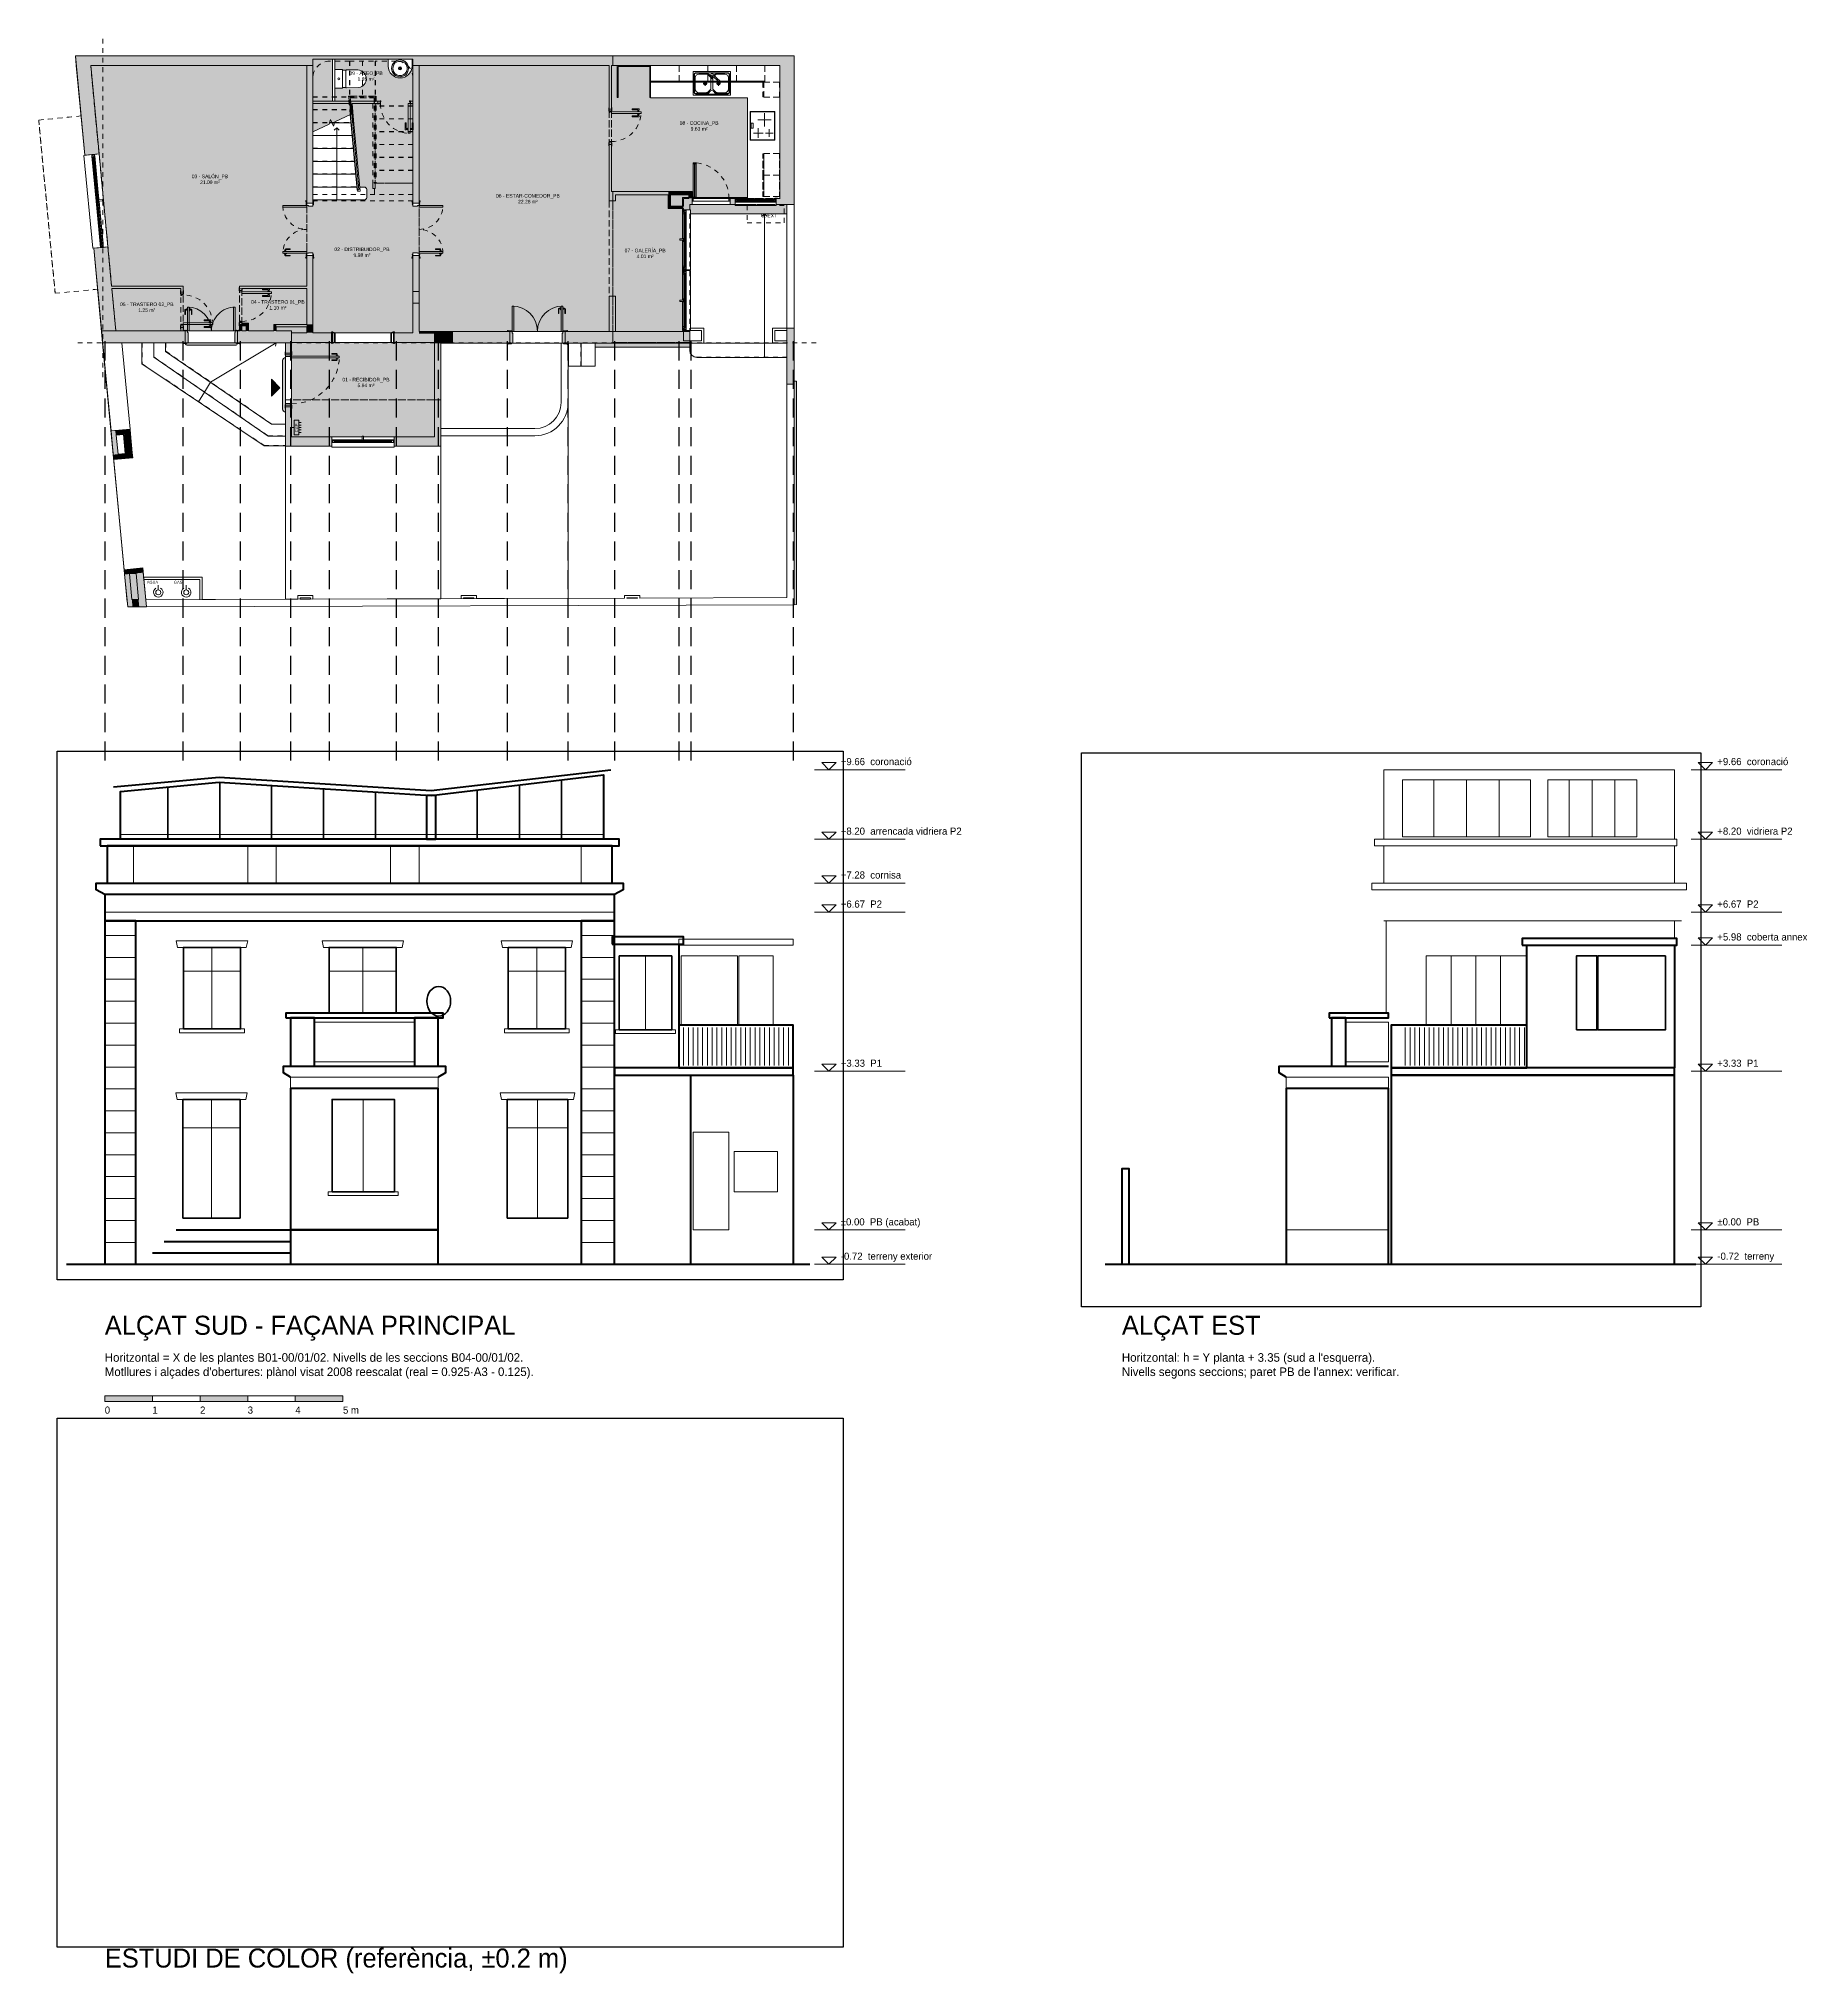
# Model space of a CAD drawing. Header units: metres. Extents: x -31 to 24.7, y -37.6 to 3.
# Drawn here: x -12.39 to 24.74, y -37.6 to 3 of the extents above; entities that cross this region are included whole.
import ezdxf
from ezdxf.enums import TextEntityAlignment as Align

# ---------------------------------------------------------------- set-up
doc = ezdxf.new("R2010")
doc.units = ezdxf.units.M
for name, pattern in [('Aligning Line', [0.00635, 0.003175, -0.003175]), ('DASHED', [0.6, 0.4, -0.2]), ('Overhead', [0.003969, 0.002381, -0.001587]), ('TRS Trazos', [0.002, 0.001, -0.001]), ('TRS_Puntos', [0.00053, 0, -0.00053])]:
    doc.linetypes.add(name, pattern=pattern)
for name, color, linetype, lineweight, true_color in [('_ PROJECCIÓ ESTANTERIES', 9, 'TRS_Puntos', 5, 0xc2808080), ('A-DETL', 7, 'Continuous', 5, 0xc200a600), ('A-DETL-MBND', 9, 'Continuous', 5, 0xc2808080), ('A-DOOR-HDLN', 9, 'TRS Trazos', 9, 0xc2808080), ('A-GLAZ-CURT-HDLN', 9, 'TRS_Puntos', 5, 0xc2808080), ('G-ANNO-SYMB', 7, 'Aligning Line', 9, 0xc2007f00), ('PROJECCIÓ ESTANTERIES', 9, 'TRS_Puntos', 5, 0xc2808080)]:
    doc.layers.add(name, color=color, linetype=linetype, lineweight=lineweight, true_color=true_color)
for name, color, linetype, lineweight in [('A-ALCAT-CONTORN', 7, 'Continuous', 50), ('A-ALCAT-COTES', 1, 'Continuous', 18), ('A-ALCAT-FONS', 9, 'Continuous', 9), ('A-ALCAT-JUNTES', 8, 'Continuous', 9), ('A-ALCAT-MOTLLURES', 3, 'Continuous', 18), ('A-ALCAT-OBERTURES', 4, 'Continuous', 35), ('A-ALCAT-TERRENY', 7, 'Continuous', 70), ('A-ALCAT-TEXT', 7, 'Continuous', 18), ('A-ANNO-NOTE', 7, 'Continuous', 9), ('A-DETL-THIN', 7, 'Continuous', 5), ('A-DOOR', 7, 'Continuous', 5), ('A-FLOR-HRAL', 7, 'Overhead', 5), ('A-FLOR-HRAL-MBND', 7, 'Overhead', 5), ('A-FLOR-PATT', 7, 'Continuous', 5), ('A-P02', 7, 'Continuous', 15), ('ANOTACIÓN', 7, 'Continuous', 25), ('DETALLE', 7, 'Continuous', 5), ('FUSTERIA', 7, 'Continuous', 13), ('G-ANNO-TEXT', 7, 'Continuous', 9), ('MOBILIARI', 7, 'Continuous', 5), ('MURS DETALL', 7, 'Continuous', 20), ('OMBREJAT SOLID', 7, 'Continuous', 20), ('PAVIMENTOS', 7, 'Continuous', 5), ('Q-SPCQ', 7, 'Continuous', 5), ('S-STRS', 7, 'Continuous', 15), ('S-STRS-ANNO', 7, 'Continuous', 5), ('S-STRS-MBND', 7, 'Overhead', 15), ('SANITARIS I CUINES', 7, 'Continuous', 5), ('TECHOS', 7, 'Continuous', 5)]:
    doc.layers.add(name, color=color, linetype=linetype, lineweight=lineweight)
doc.layers.add('A-ALCAT-LINIES-REFERIDA', color=9, linetype='Continuous', plot=False)
doc.layers.add('A-ALCAT-REF-IMATGE', color=8, linetype='Continuous', plot=False)
doc.styles.add('Arial', font='arial.ttf', dxfattribs={"height": 0.06})
doc.styles.add('Arial_1', font='arial.ttf', dxfattribs={"height": 0.0012})
doc.styles.add('Arial_2', font='arial.ttf', dxfattribs={"height": 0.075})
picture_1 = doc.add_image_def('image1.png', size_in_pixel=(1650, 1200))
picture_2 = doc.add_image_def('image3.png', size_in_pixel=(1300, 1200))
picture_3 = doc.add_image_def('image4.png', size_in_pixel=(1650, 1200))

msp = doc.modelspace()

# ---------------------------------------------------------------- texts
at = {"layer": 'A-ALCAT-COTES'}
for s, p in [('+9.66  coronació', (4.45, -12.29)), ('+9.66  coronació', (22.85, -12.29)), ('+8.20  arrencada vidriera P2', (4.45, -13.75)), ('+8.20  vidriera P2', (22.85, -13.75)), ('+7.28  cornisa', (4.45, -14.67)), ('+6.67  P2', (4.45, -15.28)), ('+6.67  P2', (22.85, -15.28)), ('+5.98  coberta annex', (22.85, -15.97)), ('+3.33  P1', (4.45, -18.62)), ('+3.33  P1', (22.85, -18.62)), ('±0.00  PB (acabat)', (4.45, -21.95)), ('±0.00  PB', (22.85, -21.95)), ('-0.72  terreny exterior', (4.45, -22.67)), ('-0.72  terreny', (22.85, -22.67)), ('0', (-11, -25.9)), ('1', (-10, -25.9)), ('2', (-9, -25.9)), ('3', (-8, -25.9)), ('4', (-7, -25.9)), ('5 m', (-6, -25.9))]:
    msp.add_text(s, height=0.15, dxfattribs=at).set_placement(p, align=Align.BOTTOM_LEFT)
at = {"layer": 'A-ALCAT-TEXT'}
for s, height, p in [('ALÇAT SUD - FAÇANA PRINCIPAL', 0.4, (-11, -24.32)), ('ALÇAT EST', 0.4, (10.35, -24.32)), ('Horitzontal = X de les plantes B01-00/01/02. Nivells de les seccions B04-00/01/02.', 0.18, (-11, -24.82)), ("Horitzontal: h = Y planta + 3.35 (sud a l'esquerra).", 0.18, (10.35, -24.82)), ("Motllures i alçades d'obertures: plànol visat 2008 reescalat (real = 0.925·A3 - 0.125).", 0.18, (-11, -25.12)), ("Nivells segons seccions; paret PB de l'annex: verificar.", 0.18, (10.35, -25.12)), ('ESTUDI DE COLOR (referència, ±0.2 m)', 0.4, (-11, -37.6))]:
    msp.add_text(s, height=height, dxfattribs=at).set_placement(p, align=Align.BOTTOM_LEFT)
at = {"layer": 'ANOTACIÓN', "lineweight": 9, "char_height": 0.075, "attachment_point": 1, "style": 'Arial_2'}
for s, insert, width in [('09 - ASEO_PB', (-5.865, 2.315), 0.8538), ('1.85 m²', (-5.695, 2.193), 0.44093), ('08 - COCINA_PB', (1.068, 1.268), 0.9981), ('9.63 m²', (1.298, 1.147), 0.44093), ('03 - SALÓN_PB', (-9.174, 0.148), 0.93397), ('21.09 m²', (-9, 0.026), 0.51308), ('06 - ESTAR-COMEDOR_PB', (-2.788, -0.259), 1.63544), ('22.26 m²', (-2.325, -0.381), 0.51308), ('02 - DISTRIBUIDOR_PB', (-6.181, -1.382), 1.41498), ('9.98 m²', (-5.779, -1.504), 0.44093), ('07 - GALERÍA_PB', (-0.088, -1.407), 1.05422), ('4.01 m²', (0.165, -1.529), 0.44093), ('05 - TRASTERO 02_PB', (-10.68, -2.536), 1.37089), ('1.25 m²', (-10.297, -2.658), 0.44093), ('04 - TRASTERO 01_PB', (-7.928, -2.486), 1.37089), ('1.10 m²', (-7.544, -2.608), 0.44093), ('01 - RECIBIDOR_PB', (-6.012, -4.116), 1.21055), ('5.94 m²', (-5.695, -4.237), 0.44093)]:
    msp.add_mtext(s, dxfattribs=dict(at, insert=insert, width=width))
at = {"layer": 'G-ANNO-TEXT', "attachment_point": 1}
for s, insert, char_height, width, style in [('U. EXT', (2.775, -0.675), 0.075, 0.40886, 'Arial_2'), ('AGUA', (-10.118, -8.376), 0.06, 0.30464, 'Arial'), ('GAS', (-9.548, -8.376), 0.06, 0.22848, 'Arial')]:
    msp.add_mtext(s, dxfattribs=dict(at, insert=insert, char_height=char_height, width=width, style=style))

# ---------------------------------------------------------------- blocks, each defined once
blk = doc.blocks.new('Rectangular Mullion - 60x25mm-7470592-ESTADO ACTUAL')
at = {"layer": 'FUSTERIA', "linetype": 'TRS_Puntos'}
for p, q in [((1.353, -0.412), (1.353, -0.352)), ((1.353, -0.352), (1.353, -0.412)), ((1.353, -0.352), (2.103, -0.352)), ((1.353, -0.352), (2.103, -0.352)), ((2.103, -0.412), (2.103, -0.352)), ((2.103, -0.352), (2.103, -0.412)), ((2.103, -0.412), (1.353, -0.412)), ((1.353, -0.412), (2.103, -0.412))]:
    blk.add_line(p, q, dxfattribs=at)
blk = doc.blocks.new('TRS-MOB-Modulo cajón CON CUARTERÓN_RVT23 - Armario baño-7497239-ESTADO ACTUAL')
at = {"layer": 'MOBILIARI', "linetype": 'TRS_Puntos'}
for p, q in [((0.3, 0.175), (-0.3, 0.175)), ((-0.3, 0.175), (-0.3, -0.155)), ((-0.3, -0.155), (-0.3, 0.175)), ((-0.3, 0.175), (0.3, 0.175)), ((0.3, -0.155), (0.3, 0.175)), ((0.3, 0.175), (0.3, -0.155)), ((-0.3, -0.155), (0.3, -0.155)), ((0.3, -0.155), (-0.3, -0.155)), ((0.298, -0.155), (-0.298, -0.155)), ((-0.298, -0.155), (0.298, -0.155)), ((-0.298, -0.155), (-0.298, -0.175)), ((-0.298, -0.175), (-0.298, -0.155)), ((-0.298, -0.175), (0.298, -0.175)), ((0.298, -0.175), (-0.298, -0.175)), ((-0.28, -0.155), (0.28, -0.155)), ((0.28, -0.155), (-0.28, -0.155)), ((0.298, -0.155), (0.298, -0.175)), ((0.298, -0.175), (0.298, -0.155))]:
    blk.add_line(p, q, dxfattribs=at)
blk = doc.blocks.new('TRS-MOB-Modulo cajón CON CUARTERÓN_RVT23 - Armario baño-7497341-ESTADO ACTUAL')
at = {"layer": 'MOBILIARI', "linetype": 'TRS_Puntos'}
for p, q in [((0.3, 0.155), (-0.3, 0.155)), ((-0.3, 0.155), (-0.3, -0.175)), ((-0.3, -0.175), (-0.3, 0.155)), ((-0.3, 0.155), (0.3, 0.155)), ((-0.298, 0.175), (0.298, 0.175)), ((0.298, 0.175), (-0.298, 0.175)), ((-0.298, 0.155), (-0.298, 0.175)), ((-0.298, 0.175), (-0.298, 0.155)), ((0.298, 0.155), (-0.298, 0.155)), ((-0.298, 0.155), (0.298, 0.155)), ((-0.28, 0.155), (0.28, 0.155)), ((0.28, 0.155), (-0.28, 0.155)), ((0.298, 0.155), (0.298, 0.175)), ((0.298, 0.175), (0.298, 0.155)), ((0.3, -0.175), (0.3, 0.155)), ((0.3, 0.155), (0.3, -0.175)), ((-0.3, -0.175), (0.3, -0.175)), ((0.3, -0.175), (-0.3, -0.175))]:
    blk.add_line(p, q, dxfattribs=at)
blk = doc.blocks.new('TRS-MOB-Modulo cajón CON CUARTERÓN_RVT23 - Armario baño-7497960-ESTADO ACTUAL')
at = {"layer": 'MOBILIARI', "linetype": 'TRS_Puntos'}
for p, q in [((0.156, 0.175), (-0.156, 0.175)), ((-0.156, 0.175), (-0.156, -0.155)), ((-0.156, -0.155), (-0.156, 0.175)), ((-0.156, 0.175), (0.156, 0.175)), ((0.156, -0.155), (0.156, 0.175)), ((0.156, 0.175), (0.156, -0.155)), ((-0.156, -0.155), (0.156, -0.155)), ((0.156, -0.155), (-0.156, -0.155)), ((0.154, -0.155), (-0.154, -0.155)), ((-0.154, -0.155), (0.154, -0.155)), ((-0.154, -0.155), (-0.154, -0.175)), ((-0.154, -0.175), (-0.154, -0.155)), ((-0.154, -0.175), (0.154, -0.175)), ((0.154, -0.175), (-0.154, -0.175)), ((-0.136, -0.155), (0.136, -0.155)), ((0.136, -0.155), (-0.136, -0.155)), ((0.154, -0.155), (0.154, -0.175)), ((0.154, -0.175), (0.154, -0.155))]:
    blk.add_line(p, q, dxfattribs=at)
blk = doc.blocks.new('TRS-MOB-Modulo cajón CON CUARTERÓN_RVT23 - Armario baño-7498832-ESTADO ACTUAL')
at = {"layer": 'MOBILIARI', "linetype": 'TRS_Puntos'}
for p, q in [((0.225, 0.155), (-0.225, 0.155)), ((-0.225, 0.155), (-0.225, -0.175)), ((-0.225, -0.175), (-0.225, 0.155)), ((-0.225, 0.155), (0.225, 0.155)), ((-0.223, 0.175), (0.223, 0.175)), ((0.223, 0.175), (-0.223, 0.175)), ((-0.223, 0.155), (-0.223, 0.175)), ((-0.223, 0.175), (-0.223, 0.155)), ((0.223, 0.155), (-0.223, 0.155)), ((-0.223, 0.155), (0.223, 0.155)), ((-0.205, 0.155), (0.205, 0.155)), ((0.205, 0.155), (-0.205, 0.155)), ((0.223, 0.155), (0.223, 0.175)), ((0.223, 0.175), (0.223, 0.155)), ((0.225, -0.175), (0.225, 0.155)), ((0.225, 0.155), (0.225, -0.175)), ((-0.225, -0.175), (0.225, -0.175)), ((0.225, -0.175), (-0.225, -0.175))]:
    blk.add_line(p, q, dxfattribs=at)
blk = doc.blocks.new('TRS-MOB-Modulo cajón CON CUARTERÓN_RVT23 - Armario baño-7498833-ESTADO ACTUAL')
at = {"layer": 'MOBILIARI', "linetype": 'TRS_Puntos'}
for p, q in [((0.225, 0.175), (-0.225, 0.175)), ((-0.225, 0.175), (-0.225, -0.155)), ((-0.225, -0.155), (-0.225, 0.175)), ((-0.225, 0.175), (0.225, 0.175)), ((0.225, -0.155), (0.225, 0.175)), ((0.225, 0.175), (0.225, -0.155)), ((-0.225, -0.155), (0.225, -0.155)), ((0.225, -0.155), (-0.225, -0.155)), ((0.223, -0.155), (-0.223, -0.155)), ((-0.223, -0.155), (0.223, -0.155)), ((-0.223, -0.155), (-0.223, -0.175)), ((-0.223, -0.175), (-0.223, -0.155)), ((-0.223, -0.175), (0.223, -0.175)), ((0.223, -0.175), (-0.223, -0.175)), ((-0.205, -0.155), (0.205, -0.155)), ((0.205, -0.155), (-0.205, -0.155)), ((0.223, -0.155), (0.223, -0.175)), ((0.223, -0.175), (0.223, -0.155))]:
    blk.add_line(p, q, dxfattribs=at)
blk = doc.blocks.new('Barandilla - Barandilla-7416318-ESTADO ACTUAL')
at = {"layer": 'A-FLOR-HRAL-MBND'}
for p, q in [((-5.885, 1.788), (-5.866, 1.798)), ((-5.85, 1.411), (-5.885, 1.788)), ((-5.866, 1.798), (-5.302, 1.798)), ((-5.842, 1.758), (-5.342, 1.758)), ((-5.811, 1.421), (-5.842, 1.758)), ((-5.342, 1.758), (-5.342, 1.592)), ((-5.302, 1.798), (-5.302, 1.592)), ((-5.342, 1.592), (-5.342, -0.028)), ((-5.302, 1.592), (-5.302, -0.028)), ((-5.302, -0.028), (-5.342, -0.028))]:
    blk.add_line(p, q, dxfattribs=at)
at = {"layer": 'FUSTERIA', "lineweight": 5}
for p, q in [((-5.831, 1.42), (-5.85, 1.411)), ((-5.702, -0.177), (-5.85, 1.411)), ((-5.811, 1.421), (-5.831, 1.42)), ((-5.797, 1.277), (-5.811, 1.421)), ((-5.691, -0.175), (-5.702, -0.177))]:
    blk.add_line(p, q, dxfattribs=at)
blk = doc.blocks.new('Tipo de barandal superior - Barandal superior_interno_-7420108-ESTADO ACTUAL')
at = {"layer": 'FUSTERIA', "lineweight": 5}
for p, q in [((-5.713, -0.01), (-5.697, -0.176)), ((-5.667, -0.173), (-5.683, -0.007))]:
    blk.add_line(p, q, dxfattribs=at)
at = {"layer": 'FUSTERIA', "lineweight": 5, "flags": 128}
for points in [[(-5.698, -0.036), (-5.695, -0.036), (-5.692, -0.035)], [(-5.668, -0.173), (-5.669, -0.173), (-5.672, -0.174), (-5.675, -0.174), (-5.678, -0.174), (-5.682, -0.175), (-5.686, -0.175), (-5.69, -0.175), (-5.693, -0.176), (-5.695, -0.176), (-5.697, -0.176)], [(-5.697, -0.176), (-5.695, -0.176), (-5.693, -0.176), (-5.69, -0.175), (-5.686, -0.175), (-5.682, -0.175), (-5.678, -0.174), (-5.675, -0.174), (-5.672, -0.174), (-5.669, -0.173), (-5.668, -0.173)]]:
    blk.add_lwpolyline(points, dxfattribs=at)
blk = doc.blocks.new('Tipo de barandal superior - Barandal superior_interno_-V1-ESTADO ACTUAL')
at = {"layer": 'A-FLOR-HRAL'}
for p, q in [((-5.881, 1.793), (-5.804, 1.793)), ((-5.873, 1.717), (-5.881, 1.793)), ((-5.845, 1.413), (-5.873, 1.717)), ((-5.848, 1.763), (-5.804, 1.763)), ((-5.844, 1.72), (-5.848, 1.763)), ((-5.816, 1.421), (-5.844, 1.72)), ((-5.804, 1.793), (-5.307, 1.793)), ((-5.804, 1.763), (-5.337, 1.763)), ((-5.337, 1.763), (-5.337, 1.592)), ((-5.307, 1.793), (-5.307, 1.592)), ((-5.337, 1.592), (-5.337, -0.028)), ((-5.307, 1.592), (-5.307, -0.028)), ((-5.307, -0.028), (-5.337, -0.028))]:
    blk.add_line(p, q, dxfattribs=at)
at = {"layer": 'FUSTERIA', "lineweight": 5}
for p, q in [((-5.831, 1.42), (-5.845, 1.413)), ((-5.697, -0.176), (-5.845, 1.413)), ((-5.816, 1.421), (-5.831, 1.42)), ((-5.667, -0.173), (-5.816, 1.421)), ((-5.697, -0.176), (-5.667, -0.173))]:
    blk.add_line(p, q, dxfattribs=at)
blk = doc.blocks.new('TRS-PUR-GENERICO-Puerta madera simple batente enrasada a tapetas_MUR - 600x1900 mm-7422271-ESTADO ACTUAL')
at = {"layer": 'FUSTERIA', "true_color": 0xdcd0b8}
h = blk.add_hatch(color=254, dxfattribs=at)
h.paths.add_polyline_path([(-0.37, 0.03), (-0.37, 0.025), (-0.31, 0.025), (-0.31, 0.03)])
h.paths.add_polyline_path([(0.31, 0.03), (0.31, 0.025), (0.405, 0.025), (0.405, 0.03), (0.32, 0.03)])
h.paths.add_polyline_path([(-0.365, -0.025), (-0.37, -0.025), (-0.37, -0.03), (-0.32, -0.03), (-0.32, -0.025)])
h.paths.add_polyline_path([(0.32, -0.025), (0.32, -0.03), (0.405, -0.03), (0.405, -0.025), (0.365, -0.025)])
h = blk.add_hatch(color=254, dxfattribs=at)
h.paths.add_polyline_path([(-0.365, 0.025), (-0.365, -0.025), (-0.32, -0.025), (-0.32, 0.025)])
h.paths.add_polyline_path([(0.32, 0.025), (0.32, -0.025), (0.365, -0.025), (0.365, 0.025)])
h = blk.add_hatch(color=254, dxfattribs=at)
h.paths.add_polyline_path([(-0.31, 0.025), (-0.32, 0.025), (-0.32, -0.035), (-0.3, -0.035), (-0.3, -0.015), (-0.31, -0.015)])
h.paths.add_polyline_path([(0.32, 0.025), (0.31, 0.025), (0.31, -0.015), (0.3, -0.015), (0.3, -0.035), (0.32, -0.035), (0.32, -0.015)])
at = {"layer": 'A-DOOR-HDLN'}
blk.add_arc((-0.31, 0.03), 0.62, 360, 90, dxfattribs=at)
at = {"layer": 'FUSTERIA'}
for p, q in [((-0.375, 0.575), (-0.375, 0.43)), ((-0.353, 0.575), (-0.375, 0.575)), ((-0.375, 0.43), (-0.353, 0.43)), ((-0.353, 0.57), (-0.353, 0.575)), ((-0.314, 0.57), (-0.353, 0.57)), ((-0.353, 0.43), (-0.353, 0.549)), ((-0.353, 0.549), (-0.314, 0.549)), ((-0.31, 0.585), (-0.314, 0.585)), ((-0.314, 0.585), (-0.314, 0.57)), ((-0.314, 0.549), (-0.314, 0.534)), ((-0.314, 0.534), (-0.31, 0.534)), ((-0.27, 0.645), (-0.31, 0.645)), ((-0.31, 0.645), (-0.31, 0.025)), ((-0.31, 0.534), (-0.31, 0.585)), ((-0.27, 0.025), (-0.27, 0.645)), ((-0.266, 0.585), (-0.27, 0.585)), ((-0.27, 0.585), (-0.27, 0.534)), ((-0.27, 0.534), (-0.266, 0.534)), ((-0.266, 0.57), (-0.266, 0.585)), ((-0.227, 0.57), (-0.266, 0.57)), ((-0.266, 0.534), (-0.266, 0.549)), ((-0.266, 0.549), (-0.227, 0.549)), ((-0.205, 0.575), (-0.227, 0.575)), ((-0.227, 0.575), (-0.227, 0.57)), ((-0.227, 0.549), (-0.227, 0.43)), ((-0.227, 0.43), (-0.205, 0.43)), ((-0.205, 0.43), (-0.205, 0.575)), ((-0.31, 0.03), (-0.37, 0.03)), ((-0.37, 0.025), (-0.31, 0.025)), ((-0.365, -0.025), (-0.365, 0.025)), ((-0.365, 0.025), (-0.32, 0.025)), ((-0.32, -0.025), (-0.32, 0.025)), ((-0.32, 0.025), (-0.31, 0.025)), ((-0.32, 0.025), (-0.32, -0.025)), ((-0.31, 0.03), (-0.31, 0.025)), ((-0.31, 0.025), (-0.27, 0.025)), ((-0.31, 0.025), (-0.31, -0.015)), ((0.31, 0.025), (0.31, 0.03)), ((0.31, 0.03), (0.405, 0.03)), ((0.31, -0.015), (0.31, 0.025)), ((0.31, 0.025), (0.32, 0.025)), ((0.405, 0.025), (0.31, 0.025)), ((0.32, 0.025), (0.32, -0.025)), ((0.32, 0.025), (0.365, 0.025)), ((0.32, -0.025), (0.32, 0.025)), ((0.365, 0.025), (0.365, -0.025)), ((0.405, 0.03), (0.405, 0.025)), ((-0.32, -0.025), (-0.37, -0.025)), ((-0.37, -0.03), (-0.32, -0.03)), ((-0.32, -0.025), (-0.365, -0.025)), ((-0.32, -0.035), (-0.32, -0.03)), ((-0.3, -0.035), (-0.32, -0.035)), ((-0.31, -0.015), (-0.3, -0.015)), ((-0.3, -0.015), (-0.3, -0.035)), ((-0.3, -0.025), (-0.3, -0.03)), ((0.3, -0.035), (0.3, -0.015)), ((0.3, -0.015), (0.31, -0.015)), ((0.3, -0.03), (0.3, -0.025)), ((0.32, -0.035), (0.3, -0.035)), ((0.365, -0.025), (0.32, -0.025)), ((0.32, -0.025), (0.405, -0.025)), ((0.32, -0.03), (0.32, -0.035)), ((0.405, -0.03), (0.32, -0.03)), ((0.405, -0.025), (0.405, -0.03))]:
    blk.add_line(p, q, dxfattribs=at)
at = {"layer": 'FUSTERIA', "lineweight": 15}
for p, q in [((-0.31, 0.03), (-0.37, 0.03)), ((-0.37, 0.025), (-0.31, 0.025)), ((-0.32, 0.025), (-0.365, 0.025)), ((-0.365, 0.025), (-0.365, -0.025)), ((-0.31, 0.025), (-0.32, 0.025)), ((-0.32, 0.025), (-0.32, -0.035)), ((-0.32, -0.025), (-0.32, 0.025)), ((-0.31, 0.025), (-0.31, 0.03)), ((-0.31, -0.015), (-0.31, 0.025)), ((0.405, 0.03), (0.31, 0.03)), ((0.31, 0.03), (0.31, 0.025)), ((0.32, 0.025), (0.31, 0.025)), ((0.31, 0.025), (0.31, -0.015)), ((0.31, 0.025), (0.405, 0.025)), ((0.32, -0.035), (0.32, 0.025)), ((0.365, 0.025), (0.32, 0.025)), ((0.32, 0.025), (0.32, -0.025)), ((0.365, -0.025), (0.365, 0.025)), ((0.405, 0.025), (0.405, 0.03)), ((-0.3, -0.025), (-0.37, -0.025)), ((-0.37, -0.03), (-0.3, -0.03)), ((-0.365, -0.025), (-0.32, -0.025)), ((-0.32, -0.035), (-0.3, -0.035)), ((-0.3, -0.015), (-0.31, -0.015)), ((-0.3, -0.035), (-0.3, -0.015)), ((-0.3, -0.03), (-0.3, -0.025)), ((0.31, -0.015), (0.3, -0.015)), ((0.3, -0.015), (0.3, -0.035)), ((0.405, -0.025), (0.3, -0.025)), ((0.3, -0.025), (0.3, -0.03)), ((0.3, -0.03), (0.405, -0.03)), ((0.3, -0.035), (0.32, -0.035)), ((0.32, -0.025), (0.365, -0.025)), ((0.405, -0.03), (0.405, -0.025))]:
    blk.add_line(p, q, dxfattribs=at)
blk = doc.blocks.new('TRS-PUR-GENERICO-porta cuarterón VIDRIO - 100 x 246-CON VIDRIO-7467557-ESTADO ACTUAL')
at = {"layer": 'FUSTERIA', "linetype": 'TRS_Puntos', "lineweight": 5, "true_color": 0xdcd0b8}
h = blk.add_hatch(color=254, dxfattribs=at)
h.paths.add_polyline_path([(-0.595, -0.065), (-0.595, -0.07), (-0.525, -0.07), (-0.525, -0.065), (-0.56, -0.065)])
h.paths.add_polyline_path([(-0.59, 0.065), (-0.52, 0.065), (-0.52, 0.07), (-0.59, 0.07)])
h.paths.add_polyline_path([(0.52, 0.065), (0.59, 0.065), (0.59, 0.07), (0.52, 0.07)])
h.paths.add_polyline_path([(0.525, -0.07), (0.595, -0.07), (0.595, -0.065), (0.525, -0.065)])
h = blk.add_hatch(color=254, dxfattribs=at)
h.paths.add_polyline_path([(-0.56, -0.065), (-0.525, -0.065), (-0.525, 0.065), (-0.56, 0.065), (-0.56, -0.03)])
h.paths.add_polyline_path([(0.525, 0.065), (0.525, -0.065), (0.56, -0.065), (0.56, 0.065)])
h = blk.add_hatch(color=254, dxfattribs=at)
h.paths.add_polyline_path([(-0.525, 0.065), (-0.525, -0.065), (-0.5, -0.065), (-0.5, -0.03), (-0.49, -0.03), (-0.49, 0.065), (-0.52, 0.065)])
h.paths.add_polyline_path([(0.49, 0.065), (0.49, -0.03), (0.5, -0.03), (0.5, -0.065), (0.525, -0.065), (0.525, 0.065), (0.5, 0.065)])
at = {"layer": '_ PROJECCIÓ ESTANTERIES'}
blk.add_arc((0.5, -0.065), 1, 180, 270, dxfattribs=at)
at = {"layer": 'A-DOOR'}
for p, q in [((-0.59, 0.07), (-0.59, 0.065)), ((-0.52, 0.07), (-0.59, 0.07)), ((-0.59, 0.065), (-0.52, 0.065)), ((-0.525, 0.065), (-0.525, -0.065)), ((-0.49, 0.065), (-0.525, 0.065)), ((-0.52, 0.065), (-0.52, 0.07)), ((-0.49, -0.03), (-0.49, 0.065)), ((0.49, 0.065), (0.49, -0.03)), ((0.525, 0.065), (0.49, 0.065)), ((0.52, 0.07), (0.52, 0.065)), ((0.59, 0.07), (0.52, 0.07)), ((0.52, 0.065), (0.59, 0.065)), ((0.525, -0.065), (0.525, 0.065)), ((0.59, 0.065), (0.59, 0.07)), ((-0.525, -0.065), (-0.595, -0.065)), ((-0.595, -0.065), (-0.595, -0.07)), ((-0.595, -0.07), (-0.525, -0.07)), ((-0.525, -0.07), (-0.525, -0.065)), ((-0.525, -0.065), (-0.5, -0.065)), ((-0.5, -0.03), (-0.49, -0.03)), ((-0.5, -0.065), (-0.5, -0.03)), ((0.49, -0.03), (0.5, -0.03)), ((0.5, -0.03), (0.5, -0.065)), ((0.5, -0.065), (0.525, -0.065)), ((0.525, -0.065), (0.525, -0.07)), ((0.595, -0.065), (0.525, -0.065)), ((0.525, -0.07), (0.595, -0.07)), ((0.595, -0.07), (0.595, -0.065)), ((0.41, -0.91), (0.41, -1.005)), ((0.42, -0.91), (0.41, -0.91)), ((0.42, -0.91), (0.42, -1.005)), ((0.455, -1.01), (0.425, -1.01)), ((0.455, -1.02), (0.425, -1.02)), ((0.455, -0.99), (0.465, -0.99)), ((0.455, -1.04), (0.455, -0.99)), ((0.465, -1.04), (0.455, -1.04)), ((0.465, -0.99), (0.465, -1.04)), ((0.5, -0.99), (0.5, -1.04)), ((0.51, -0.99), (0.5, -0.99)), ((0.5, -1.04), (0.51, -1.04)), ((0.51, -1.04), (0.51, -0.99)), ((0.51, -1.01), (0.54, -1.01)), ((0.51, -1.02), (0.54, -1.02)), ((0.545, -0.91), (0.545, -1.005)), ((0.545, -0.91), (0.555, -0.91)), ((0.555, -0.91), (0.555, -1.005))]:
    blk.add_line(p, q, dxfattribs=at)
for centre, radius, start, end in [((0.425, -1.005), 0.015, 180, 270), ((0.425, -1.005), 0.005, 180, 270), ((0.54, -1.005), 0.015, 270, 0), ((0.54, -1.005), 0.005, 270, 0)]:
    blk.add_arc(centre, radius, start, end, dxfattribs=at)
at = {"layer": 'FUSTERIA', "lineweight": 15}
for p, q in [((-0.59, 0.065), (-0.59, 0.07)), ((-0.59, 0.07), (-0.52, 0.07)), ((-0.52, 0.065), (-0.59, 0.065)), ((-0.56, -0.065), (-0.56, 0.065)), ((-0.56, 0.065), (-0.525, 0.065)), ((-0.525, 0.065), (-0.49, 0.065)), ((-0.525, -0.065), (-0.525, 0.065)), ((-0.525, 0.065), (-0.525, -0.065)), ((-0.52, 0.07), (-0.52, 0.065)), ((-0.49, 0.065), (-0.49, -0.03)), ((0.49, 0.065), (0.525, 0.065)), ((0.49, -0.03), (0.49, 0.065)), ((0.52, 0.07), (0.59, 0.07)), ((0.52, 0.065), (0.52, 0.07)), ((0.59, 0.065), (0.52, 0.065)), ((0.525, 0.065), (0.525, -0.065)), ((0.525, -0.065), (0.525, 0.065)), ((0.525, 0.065), (0.56, 0.065)), ((0.56, 0.065), (0.56, -0.065)), ((0.59, 0.07), (0.59, 0.065)), ((-0.595, -0.07), (-0.595, -0.065)), ((-0.595, -0.065), (-0.525, -0.065)), ((-0.525, -0.07), (-0.595, -0.07)), ((-0.525, -0.065), (-0.56, -0.065)), ((-0.525, -0.065), (-0.525, -0.07)), ((-0.5, -0.065), (-0.525, -0.065)), ((-0.5, -0.03), (-0.5, -0.065)), ((-0.49, -0.03), (-0.5, -0.03)), ((0.5, -0.065), (0.465, -0.065)), ((0.465, -0.065), (0.465, -1.065)), ((0.52, -0.065), (0.485, -0.065)), ((0.5, -0.03), (0.49, -0.03)), ((0.5, -0.065), (0.5, -0.03)), ((0.525, -0.065), (0.5, -0.065)), ((0.5, -1.065), (0.5, -0.065)), ((0.525, -0.07), (0.525, -0.065)), ((0.525, -0.065), (0.595, -0.065)), ((0.56, -0.065), (0.525, -0.065)), ((0.595, -0.07), (0.525, -0.07)), ((0.595, -0.065), (0.595, -0.07)), ((0.465, -1.065), (0.5, -1.065))]:
    blk.add_line(p, q, dxfattribs=at)
at = {"layer": 'FUSTERIA'}
for p, q in [((-0.56, 0.065), (-0.525, 0.065)), ((-0.56, 0.065), (-0.56, -0.065)), ((-0.525, -0.065), (-0.525, 0.065)), ((0.525, 0.065), (0.525, -0.065)), ((0.56, 0.065), (0.525, 0.065)), ((0.56, -0.065), (0.56, 0.065)), ((-0.525, -0.065), (-0.56, -0.065)), ((0.525, -0.065), (0.56, -0.065))]:
    blk.add_line(p, q, dxfattribs=at)
blk = doc.blocks.new('TRS-PUR-GENERICO-Apeo con tapeta decorativa_DX174 ORAC_MUR - 120x220 cm-7596218-ESTADO ACTUAL')
at = {"layer": 'FUSTERIA', "lineweight": 15}
for p, q in [((-0.661, 0.121), (-0.661, 0.1)), ((-0.661, 0.1), (-0.657, 0.1)), ((-0.656, 0.121), (-0.66, 0.122)), ((-0.653, 0.114), (-0.656, 0.121)), ((-0.654, 0.1), (-0.651, 0.1)), ((-0.65, 0.114), (-0.653, 0.114)), ((-0.651, 0.1), (-0.651, 0.105)), ((-0.65, 0.106), (-0.649, 0.106)), ((-0.6, 0.1), (-0.64, 0.1)), ((-0.64, 0.1), (-0.64, -0.1)), ((-0.625, 0.1), (-0.608, 0.1)), ((-0.614, 0.109), (-0.615, 0.107)), ((-0.613, 0.109), (-0.614, 0.109)), ((-0.611, 0.106), (-0.613, 0.109)), ((-0.61, 0.106), (-0.611, 0.106)), ((-0.605, 0.1), (-0.601, 0.1)), ((-0.601, 0.1), (-0.601, 0.102)), ((-0.6, 0.1), (-0.6, -0.1)), ((-0.585, 0.1), (-0.6, 0.1)), ((-0.6, -0.1), (-0.6, 0.1)), ((-0.585, -0.1), (-0.585, 0.1)), ((0.6, 0.1), (0.585, 0.1)), ((0.585, 0.1), (0.585, -0.1)), ((0.6, -0.1), (0.6, 0.1)), ((0.64, 0.1), (0.6, 0.1)), ((0.6, 0.1), (0.6, -0.1)), ((0.601, 0.102), (0.601, 0.1)), ((0.601, 0.1), (0.605, 0.1)), ((0.608, 0.1), (0.625, 0.1)), ((0.611, 0.106), (0.61, 0.106)), ((0.613, 0.109), (0.611, 0.106)), ((0.614, 0.109), (0.613, 0.109)), ((0.615, 0.107), (0.614, 0.109)), ((0.64, -0.1), (0.64, 0.1)), ((0.649, 0.106), (0.65, 0.106)), ((0.653, 0.114), (0.65, 0.114)), ((0.651, 0.105), (0.651, 0.1)), ((0.651, 0.1), (0.654, 0.1)), ((0.656, 0.121), (0.653, 0.114)), ((0.66, 0.122), (0.656, 0.121)), ((0.657, 0.1), (0.661, 0.1)), ((0.661, 0.1), (0.661, 0.121)), ((-0.657, -0.1), (-0.661, -0.1)), ((-0.661, -0.1), (-0.661, -0.121)), ((-0.66, -0.122), (-0.656, -0.121)), ((-0.656, -0.121), (-0.653, -0.114)), ((-0.651, -0.1), (-0.654, -0.1)), ((-0.653, -0.114), (-0.65, -0.114)), ((-0.651, -0.105), (-0.651, -0.1)), ((-0.649, -0.106), (-0.65, -0.106)), ((-0.64, -0.1), (-0.6, -0.1)), ((-0.608, -0.1), (-0.625, -0.1)), ((-0.615, -0.107), (-0.614, -0.109)), ((-0.614, -0.109), (-0.613, -0.109)), ((-0.613, -0.109), (-0.611, -0.106)), ((-0.611, -0.106), (-0.61, -0.106)), ((-0.601, -0.1), (-0.605, -0.1)), ((-0.601, -0.102), (-0.601, -0.1)), ((-0.6, -0.1), (-0.585, -0.1)), ((0.585, -0.1), (0.6, -0.1)), ((0.6, -0.1), (0.64, -0.1)), ((0.605, -0.1), (0.601, -0.1)), ((0.601, -0.1), (0.601, -0.102)), ((0.625, -0.1), (0.608, -0.1)), ((0.61, -0.106), (0.611, -0.106)), ((0.611, -0.106), (0.613, -0.109)), ((0.613, -0.109), (0.614, -0.109)), ((0.614, -0.109), (0.615, -0.107)), ((0.65, -0.106), (0.649, -0.106)), ((0.65, -0.114), (0.653, -0.114)), ((0.654, -0.1), (0.651, -0.1)), ((0.651, -0.1), (0.651, -0.105)), ((0.653, -0.114), (0.656, -0.121)), ((0.656, -0.121), (0.66, -0.122)), ((0.661, -0.1), (0.657, -0.1)), ((0.661, -0.121), (0.661, -0.1))]:
    blk.add_line(p, q, dxfattribs=at)
at = {"layer": 'FUSTERIA'}
for p, q in [((-0.661, 0.1), (-0.661, 0.121)), ((-0.657, 0.1), (-0.661, 0.1)), ((-0.66, 0.122), (-0.656, 0.121)), ((-0.656, 0.121), (-0.653, 0.115)), ((-0.651, 0.1), (-0.654, 0.1)), ((-0.653, 0.114), (-0.65, 0.114)), ((-0.651, 0.105), (-0.651, 0.1)), ((-0.649, 0.106), (-0.65, 0.106)), ((-0.64, -0.1), (-0.64, 0.1)), ((-0.6, 0.1), (-0.64, 0.1)), ((-0.608, 0.1), (-0.625, 0.1)), ((-0.615, 0.107), (-0.614, 0.109)), ((-0.614, 0.109), (-0.613, 0.109)), ((-0.613, 0.109), (-0.611, 0.106)), ((-0.611, 0.106), (-0.61, 0.106)), ((-0.601, 0.1), (-0.605, 0.1)), ((-0.601, 0.102), (-0.601, 0.1)), ((-0.6, -0.1), (-0.6, 0.1)), ((-0.6, 0.1), (-0.585, 0.1)), ((-0.6, 0.1), (-0.6, -0.1)), ((-0.585, 0.1), (-0.585, -0.1)), ((0.585, -0.1), (0.585, 0.1)), ((0.585, 0.1), (0.6, 0.1)), ((0.6, 0.1), (0.6, -0.1)), ((0.6, 0.1), (0.64, 0.1)), ((0.6, -0.1), (0.6, 0.1)), ((0.601, 0.1), (0.601, 0.102)), ((0.605, 0.1), (0.601, 0.1)), ((0.625, 0.1), (0.608, 0.1)), ((0.61, 0.106), (0.611, 0.106)), ((0.611, 0.106), (0.613, 0.109)), ((0.613, 0.109), (0.614, 0.109)), ((0.614, 0.109), (0.615, 0.107)), ((0.64, 0.1), (0.64, -0.1)), ((0.65, 0.106), (0.649, 0.106)), ((0.65, 0.114), (0.653, 0.114)), ((0.651, 0.1), (0.651, 0.105)), ((0.654, 0.1), (0.651, 0.1)), ((0.653, 0.115), (0.656, 0.121)), ((0.656, 0.121), (0.66, 0.122)), ((0.661, 0.1), (0.657, 0.1)), ((0.661, 0.121), (0.661, 0.1)), ((-0.661, -0.121), (-0.661, -0.1)), ((-0.661, -0.1), (-0.657, -0.1)), ((-0.656, -0.121), (-0.66, -0.122)), ((-0.653, -0.114), (-0.656, -0.121)), ((-0.654, -0.1), (-0.651, -0.1)), ((-0.65, -0.114), (-0.653, -0.114)), ((-0.651, -0.1), (-0.651, -0.105)), ((-0.65, -0.106), (-0.649, -0.106)), ((-0.64, -0.1), (-0.6, -0.1)), ((-0.625, -0.1), (-0.608, -0.1)), ((-0.614, -0.109), (-0.615, -0.107)), ((-0.613, -0.109), (-0.614, -0.109)), ((-0.611, -0.106), (-0.613, -0.109)), ((-0.61, -0.106), (-0.611, -0.106)), ((-0.605, -0.1), (-0.601, -0.1)), ((-0.601, -0.1), (-0.601, -0.102)), ((-0.585, -0.1), (-0.6, -0.1)), ((0.6, -0.1), (0.585, -0.1)), ((0.64, -0.1), (0.6, -0.1)), ((0.601, -0.102), (0.601, -0.1)), ((0.601, -0.1), (0.605, -0.1)), ((0.608, -0.1), (0.625, -0.1)), ((0.611, -0.106), (0.61, -0.106)), ((0.613, -0.109), (0.611, -0.106)), ((0.614, -0.109), (0.613, -0.109)), ((0.615, -0.107), (0.614, -0.109)), ((0.649, -0.106), (0.65, -0.106)), ((0.653, -0.114), (0.65, -0.114)), ((0.651, -0.105), (0.651, -0.1)), ((0.651, -0.1), (0.654, -0.1)), ((0.656, -0.121), (0.653, -0.114)), ((0.66, -0.122), (0.656, -0.121)), ((0.657, -0.1), (0.661, -0.1)), ((0.661, -0.1), (0.661, -0.121))]:
    blk.add_line(p, q, dxfattribs=at)
at = {"layer": 'FUSTERIA', "lineweight": 15}
for centre, radius, start, end in [((-0.66, 0.121), 0.000739, 83, 180), ((-0.655, 0.099), 0.002, 21.4294, 158.5706), ((-0.65, 0.105), 0.000958, 90, 180), ((-0.607, 0.09), 0.0495, 146.3016, 151.4952), ((-0.649, 0.112), 0.00587, 270, 348), ((-0.642, 0.114), 0.00713, 88.2976, 146.3016), ((-0.64, 0.109), 0.00289, 26.3126, 153.6874), ((-0.642, 0.108), 0.0126, 47.1506, 88.2976), ((-0.607, 0.135), 0.0389, 218.3517, 243.0786), ((-0.682, 0.065), 0.0718, 39.1198, 47.1506), ((-0.618, 0.117), 0.0107, 219.1198, 274.3832), ((-0.618, 0.11), 0.00344, 274.3832, 315), ((-0.608, 0.106), 0.00249, 91.8755, 162.3889), ((-0.608, 0.097), 0.0111, 76.1223, 91.8755), ((-0.606, 0.099), 0.00183, 18.6772, 161.3228), ((-0.606, 0.102), 0.00572, 360, 76.1223), ((0.606, 0.102), 0.00572, 103.8777, 180), ((0.608, 0.097), 0.0111, 88.1245, 103.8777), ((0.606, 0.099), 0.00183, 18.6772, 161.3228), ((0.608, 0.106), 0.00249, 17.6111, 88.1245), ((0.618, 0.11), 0.00344, 225, 265.6168), ((0.618, 0.117), 0.0107, 265.6168, 320.8802), ((0.607, 0.135), 0.0389, 296.9214, 321.6483), ((0.682, 0.065), 0.0718, 132.8494, 140.8802), ((0.642, 0.108), 0.0126, 91.7024, 132.8494), ((0.64, 0.109), 0.00289, 26.3126, 153.6874), ((0.642, 0.114), 0.00713, 33.6984, 91.7024), ((0.649, 0.112), 0.00587, 192, 270), ((0.607, 0.09), 0.0495, 28.5048, 33.6984), ((0.65, 0.105), 0.000958, 360, 90), ((0.655, 0.099), 0.002, 21.4294, 158.5706), ((0.66, 0.121), 0.000739, 0, 97), ((-0.66, -0.121), 0.000739, 180, 277), ((-0.655, -0.099), 0.002, 201.4294, 338.5706), ((-0.65, -0.105), 0.000958, 180, 270), ((-0.607, -0.09), 0.0495, 208.5048, 213.6984), ((-0.649, -0.112), 0.00587, 12, 90), ((-0.642, -0.114), 0.00713, 213.6984, 271.7024), ((-0.64, -0.109), 0.00289, 206.3126, 333.6874), ((-0.642, -0.108), 0.0126, 271.7024, 312.8494), ((-0.607, -0.135), 0.0389, 116.9214, 141.6483), ((-0.682, -0.065), 0.0718, 312.8494, 320.8802), ((-0.618, -0.117), 0.0107, 85.6168, 140.8802), ((-0.618, -0.11), 0.00344, 45, 85.6168), ((-0.608, -0.106), 0.00249, 197.6111, 268.1245), ((-0.606, -0.099), 0.00183, 198.6772, 341.3228), ((-0.608, -0.097), 0.0111, 268.1245, 283.8777), ((-0.606, -0.102), 0.00572, 283.8777, 360), ((0.606, -0.102), 0.00572, 180, 256.1223), ((0.606, -0.099), 0.00183, 198.6772, 341.3228), ((0.608, -0.097), 0.0111, 256.1223, 271.8755), ((0.608, -0.106), 0.00249, 271.8755, 342.3889), ((0.618, -0.11), 0.00344, 94.3832, 135), ((0.618, -0.117), 0.0107, 39.1198, 94.3832), ((0.607, -0.135), 0.0389, 38.3517, 63.0786), ((0.682, -0.065), 0.0718, 219.1198, 227.1506), ((0.642, -0.108), 0.0126, 227.1506, 268.2976), ((0.64, -0.109), 0.00289, 206.3126, 333.6874), ((0.642, -0.114), 0.00713, 268.2976, 326.3016), ((0.649, -0.112), 0.00587, 90, 168), ((0.607, -0.09), 0.0495, 326.3016, 331.4952), ((0.65, -0.105), 0.000958, 270, 360), ((0.655, -0.099), 0.002, 201.4294, 338.5706), ((0.66, -0.121), 0.000739, 263, 360)]:
    blk.add_arc(centre, radius, start, end, dxfattribs=at)
at = {"layer": 'FUSTERIA'}
for centre, radius, start, end in [((-0.607, 0.09), 0.0495, 146.3016, 151.4952), ((-0.649, 0.112), 0.00587, 270, 348), ((-0.642, 0.114), 0.00713, 88.2976, 146.3016), ((-0.642, 0.108), 0.0126, 69.9881, 88.2976), ((-0.607, 0.135), 0.0389, 218.3517, 243.0786), ((-0.642, 0.108), 0.0126, 47.1506, 65.4601), ((-0.682, 0.065), 0.0718, 39.1198, 47.1506), ((-0.608, 0.106), 0.00249, 91.8755, 162.3889), ((-0.608, 0.097), 0.0111, 76.1223, 91.8755), ((-0.606, 0.102), 0.00572, 0, 76.1223), ((0.606, 0.102), 0.00572, 103.8777, 180), ((0.608, 0.097), 0.0111, 88.1245, 103.8777), ((0.608, 0.106), 0.00249, 17.6111, 88.1245), ((0.607, 0.135), 0.0389, 296.9214, 321.6483), ((0.682, 0.065), 0.0718, 132.8494, 140.8802), ((0.642, 0.108), 0.0126, 114.5399, 132.8494), ((0.642, 0.108), 0.0126, 91.7024, 110.0119), ((0.642, 0.114), 0.00713, 33.6984, 91.7024), ((0.649, 0.112), 0.00587, 192, 270), ((0.607, 0.09), 0.0495, 28.5048, 33.6984), ((-0.607, -0.09), 0.0495, 208.5048, 213.1651), ((-0.649, -0.112), 0.00587, 12, 90), ((-0.642, -0.114), 0.00713, 213.6984, 271.7024), ((-0.642, -0.108), 0.0126, 271.7024, 290.0119), ((-0.607, -0.135), 0.0389, 116.9214, 141.6483), ((-0.642, -0.108), 0.0126, 294.5399, 312.8494), ((-0.682, -0.065), 0.0718, 313.0655, 320.8802), ((-0.608, -0.106), 0.00249, 197.6111, 268.1245), ((-0.608, -0.097), 0.0111, 268.1245, 283.8777), ((-0.606, -0.102), 0.00572, 283.8777, 360), ((0.606, -0.102), 0.00572, 180, 256.1223), ((0.608, -0.097), 0.0111, 256.1223, 271.8755), ((0.608, -0.106), 0.00249, 271.8755, 342.3889), ((0.607, -0.135), 0.0389, 38.3517, 63.0786), ((0.682, -0.065), 0.0718, 219.1198, 226.9345), ((0.642, -0.108), 0.0126, 227.1506, 245.4601), ((0.642, -0.108), 0.0126, 249.9881, 268.2976), ((0.642, -0.114), 0.00713, 268.2976, 326.3016), ((0.649, -0.112), 0.00587, 90, 168), ((0.607, -0.09), 0.0495, 326.8349, 331.4952)]:
    blk.add_arc(centre, radius, start, end, dxfattribs=at)
blk = doc.blocks.new('TRS-PUR-Doble-Vidrio_Cuarterón con moldura orac DX119-2300 - 1100x2200-7463944-ESTADO ACTUAL')
at = {"layer": 'FUSTERIA', "lineweight": 15}
for p, q in [((-0.602, 0.083), (-0.601, 0.085)), ((-0.602, 0.082), (-0.602, 0.083)), ((-0.602, 0.08), (-0.602, 0.082)), ((-0.602, 0.079), (-0.602, 0.08)), ((-0.601, 0.078), (-0.602, 0.079)), ((-0.602, 0.069), (-0.601, 0.069)), ((-0.602, 0.065), (-0.602, 0.069)), ((-0.582, 0.065), (-0.602, 0.065)), ((-0.601, 0.085), (-0.6, 0.086)), ((-0.6, 0.076), (-0.601, 0.078)), ((-0.601, 0.069), (-0.6, 0.07)), ((-0.6, 0.086), (-0.599, 0.086)), ((-0.6, 0.075), (-0.6, 0.076)), ((-0.599, 0.074), (-0.6, 0.075)), ((-0.6, 0.07), (-0.599, 0.072)), ((-0.599, 0.086), (-0.597, 0.087)), ((-0.599, 0.073), (-0.599, 0.074)), ((-0.599, 0.072), (-0.599, 0.073)), ((-0.597, 0.087), (-0.596, 0.087)), ((-0.596, 0.087), (-0.594, 0.087)), ((-0.594, 0.087), (-0.593, 0.087)), ((-0.593, 0.087), (-0.591, 0.086)), ((-0.591, 0.086), (-0.59, 0.086)), ((-0.59, 0.086), (-0.589, 0.085)), ((-0.589, 0.085), (-0.587, 0.084)), ((-0.587, 0.084), (-0.586, 0.083)), ((-0.586, 0.083), (-0.585, 0.082)), ((-0.585, 0.082), (-0.584, 0.081)), ((-0.584, 0.081), (-0.584, 0.079)), ((-0.584, 0.079), (-0.583, 0.078)), ((-0.583, 0.078), (-0.582, 0.076)), ((-0.582, 0.076), (-0.575, 0.076)), ((-0.582, 0.066), (-0.582, 0.065)), ((-0.529, 0.066), (-0.582, 0.066)), ((-0.575, 0.078), (-0.568, 0.078)), ((-0.575, 0.076), (-0.575, 0.078)), ((-0.568, 0.078), (-0.568, 0.076)), ((-0.568, 0.076), (-0.535, 0.076)), ((-0.55, 0.065), (-0.49, 0.065)), ((-0.55, -0.065), (-0.55, 0.065)), ((-0.535, 0.078), (-0.528, 0.078)), ((-0.535, 0.076), (-0.535, 0.078)), ((-0.529, 0.065), (-0.529, 0.066)), ((-0.51, 0.065), (-0.529, 0.065)), ((-0.528, 0.078), (-0.528, 0.076)), ((-0.528, 0.076), (-0.526, 0.076)), ((-0.526, 0.076), (-0.526, 0.074)), ((-0.526, 0.074), (-0.525, 0.073)), ((-0.525, 0.073), (-0.524, 0.072)), ((-0.524, 0.072), (-0.522, 0.074)), ((-0.522, 0.074), (-0.521, 0.074)), ((-0.521, 0.074), (-0.52, 0.075)), ((-0.52, 0.075), (-0.519, 0.075)), ((-0.519, 0.075), (-0.517, 0.074)), ((-0.517, 0.074), (-0.516, 0.074)), ((-0.516, 0.074), (-0.516, 0.073)), ((-0.51, 0.068), (-0.51, 0.065)), ((-0.49, 0.065), (-0.49, -0.03)), ((0.49, 0.065), (0.55, 0.065)), ((0.49, -0.03), (0.49, 0.065)), ((0.51, 0.065), (0.51, 0.068)), ((0.529, 0.065), (0.51, 0.065)), ((0.516, 0.074), (0.517, 0.074)), ((0.516, 0.073), (0.516, 0.074)), ((0.517, 0.074), (0.519, 0.075)), ((0.519, 0.075), (0.52, 0.075)), ((0.52, 0.075), (0.521, 0.074)), ((0.521, 0.074), (0.522, 0.074)), ((0.522, 0.074), (0.524, 0.072)), ((0.524, 0.072), (0.525, 0.073)), ((0.525, 0.073), (0.526, 0.074)), ((0.526, 0.076), (0.527, 0.076)), ((0.526, 0.074), (0.526, 0.076)), ((0.527, 0.078), (0.534, 0.078)), ((0.527, 0.076), (0.527, 0.078)), ((0.529, 0.066), (0.529, 0.065)), ((0.582, 0.066), (0.529, 0.066)), ((0.534, 0.078), (0.534, 0.076)), ((0.534, 0.076), (0.568, 0.076)), ((0.55, 0.065), (0.55, -0.065)), ((0.568, 0.078), (0.575, 0.078)), ((0.568, 0.076), (0.568, 0.078)), ((0.575, 0.078), (0.575, 0.076)), ((0.575, 0.076), (0.582, 0.076)), ((0.582, 0.076), (0.583, 0.078)), ((0.582, 0.065), (0.582, 0.066)), ((0.602, 0.065), (0.582, 0.065)), ((0.583, 0.078), (0.584, 0.079)), ((0.584, 0.081), (0.585, 0.082)), ((0.584, 0.079), (0.584, 0.081)), ((0.585, 0.082), (0.586, 0.083)), ((0.586, 0.083), (0.587, 0.084)), ((0.587, 0.084), (0.589, 0.085)), ((0.589, 0.085), (0.59, 0.086)), ((0.59, 0.086), (0.591, 0.086)), ((0.591, 0.086), (0.593, 0.087)), ((0.593, 0.087), (0.594, 0.087)), ((0.594, 0.087), (0.596, 0.087)), ((0.596, 0.087), (0.597, 0.087)), ((0.597, 0.087), (0.599, 0.086)), ((0.599, 0.086), (0.6, 0.086)), ((0.6, 0.075), (0.599, 0.074)), ((0.599, 0.074), (0.599, 0.073)), ((0.599, 0.073), (0.599, 0.072)), ((0.599, 0.072), (0.6, 0.07)), ((0.6, 0.086), (0.601, 0.085)), ((0.601, 0.078), (0.6, 0.076)), ((0.6, 0.076), (0.6, 0.075)), ((0.6, 0.07), (0.601, 0.069)), ((0.601, 0.085), (0.602, 0.083)), ((0.602, 0.079), (0.601, 0.078)), ((0.601, 0.069), (0.602, 0.069)), ((0.602, 0.083), (0.602, 0.082)), ((0.602, 0.082), (0.602, 0.08)), ((0.602, 0.08), (0.602, 0.079)), ((0.602, 0.069), (0.602, 0.065)), ((-0.602, -0.065), (-0.582, -0.065)), ((-0.602, -0.069), (-0.602, -0.065)), ((-0.601, -0.069), (-0.602, -0.069)), ((-0.602, -0.079), (-0.601, -0.078)), ((-0.602, -0.08), (-0.602, -0.079)), ((-0.602, -0.082), (-0.602, -0.08)), ((-0.602, -0.083), (-0.602, -0.082)), ((-0.601, -0.085), (-0.602, -0.083)), ((-0.6, -0.07), (-0.601, -0.069)), ((-0.601, -0.078), (-0.6, -0.076)), ((-0.6, -0.086), (-0.601, -0.085)), ((-0.599, -0.072), (-0.6, -0.07)), ((-0.6, -0.075), (-0.599, -0.074)), ((-0.6, -0.076), (-0.6, -0.075)), ((-0.599, -0.086), (-0.6, -0.086)), ((-0.599, -0.073), (-0.599, -0.072)), ((-0.599, -0.074), (-0.599, -0.073)), ((-0.597, -0.087), (-0.599, -0.086)), ((-0.596, -0.087), (-0.597, -0.087)), ((-0.594, -0.087), (-0.596, -0.087)), ((-0.593, -0.087), (-0.594, -0.087)), ((-0.591, -0.086), (-0.593, -0.087)), ((-0.59, -0.086), (-0.591, -0.086)), ((-0.589, -0.085), (-0.59, -0.086)), ((-0.587, -0.084), (-0.589, -0.085)), ((-0.586, -0.083), (-0.587, -0.084)), ((-0.585, -0.082), (-0.586, -0.083)), ((-0.584, -0.081), (-0.585, -0.082)), ((-0.583, -0.078), (-0.584, -0.079)), ((-0.584, -0.079), (-0.584, -0.081)), ((-0.582, -0.076), (-0.583, -0.078)), ((-0.582, -0.065), (-0.582, -0.066)), ((-0.582, -0.066), (-0.529, -0.066)), ((-0.575, -0.076), (-0.582, -0.076)), ((-0.575, -0.078), (-0.575, -0.076)), ((-0.568, -0.078), (-0.575, -0.078)), ((-0.568, -0.076), (-0.568, -0.078)), ((-0.535, -0.076), (-0.568, -0.076)), ((-0.5, -0.065), (-0.55, -0.065)), ((-0.535, -0.078), (-0.535, -0.076)), ((-0.528, -0.078), (-0.535, -0.078)), ((-0.529, -0.065), (-0.51, -0.065)), ((-0.529, -0.066), (-0.529, -0.065)), ((-0.528, -0.076), (-0.528, -0.078)), ((-0.526, -0.076), (-0.528, -0.076)), ((-0.525, -0.073), (-0.526, -0.074)), ((-0.526, -0.074), (-0.526, -0.076)), ((-0.524, -0.072), (-0.525, -0.073)), ((-0.522, -0.074), (-0.524, -0.072)), ((-0.521, -0.074), (-0.522, -0.074)), ((-0.52, -0.075), (-0.521, -0.074)), ((-0.519, -0.075), (-0.52, -0.075)), ((-0.517, -0.074), (-0.519, -0.075)), ((-0.516, -0.074), (-0.517, -0.074)), ((-0.516, -0.073), (-0.516, -0.074)), ((-0.51, -0.065), (-0.51, -0.068)), ((-0.5, -0.03), (-0.5, -0.065)), ((-0.49, -0.03), (-0.5, -0.03)), ((-0.5, -0.065), (-0.465, -0.065)), ((-0.5, -0.565), (-0.5, -0.065)), ((-0.465, -0.065), (-0.465, -0.565)), ((0.5, -0.065), (0.465, -0.065)), ((0.465, -0.065), (0.465, -0.565)), ((0.51, -0.065), (0.475, -0.065)), ((0.5, -0.03), (0.49, -0.03)), ((0.5, -0.065), (0.5, -0.03)), ((0.55, -0.065), (0.5, -0.065)), ((0.5, -0.565), (0.5, -0.065)), ((0.51, -0.065), (0.529, -0.065)), ((0.51, -0.068), (0.51, -0.065)), ((0.516, -0.074), (0.516, -0.073)), ((0.517, -0.074), (0.516, -0.074)), ((0.519, -0.075), (0.517, -0.074)), ((0.52, -0.075), (0.519, -0.075)), ((0.521, -0.074), (0.52, -0.075)), ((0.522, -0.074), (0.521, -0.074)), ((0.524, -0.072), (0.522, -0.074)), ((0.525, -0.073), (0.524, -0.072)), ((0.526, -0.074), (0.525, -0.073)), ((0.526, -0.076), (0.526, -0.074)), ((0.527, -0.076), (0.526, -0.076)), ((0.527, -0.078), (0.527, -0.076)), ((0.534, -0.078), (0.527, -0.078)), ((0.529, -0.065), (0.529, -0.066)), ((0.529, -0.066), (0.582, -0.066)), ((0.534, -0.076), (0.534, -0.078)), ((0.568, -0.076), (0.534, -0.076)), ((0.568, -0.078), (0.568, -0.076)), ((0.575, -0.078), (0.568, -0.078)), ((0.575, -0.076), (0.575, -0.078)), ((0.582, -0.076), (0.575, -0.076)), ((0.582, -0.065), (0.602, -0.065)), ((0.582, -0.066), (0.582, -0.065)), ((0.583, -0.078), (0.582, -0.076)), ((0.584, -0.079), (0.583, -0.078)), ((0.584, -0.081), (0.584, -0.079)), ((0.585, -0.082), (0.584, -0.081)), ((0.586, -0.083), (0.585, -0.082)), ((0.587, -0.084), (0.586, -0.083)), ((0.589, -0.085), (0.587, -0.084)), ((0.59, -0.086), (0.589, -0.085)), ((0.591, -0.086), (0.59, -0.086)), ((0.593, -0.087), (0.591, -0.086)), ((0.594, -0.087), (0.593, -0.087)), ((0.596, -0.087), (0.594, -0.087)), ((0.597, -0.087), (0.596, -0.087)), ((0.599, -0.086), (0.597, -0.087)), ((0.6, -0.07), (0.599, -0.072)), ((0.599, -0.072), (0.599, -0.073)), ((0.599, -0.073), (0.599, -0.074)), ((0.599, -0.074), (0.6, -0.075)), ((0.6, -0.086), (0.599, -0.086)), ((0.601, -0.069), (0.6, -0.07)), ((0.6, -0.075), (0.6, -0.076)), ((0.6, -0.076), (0.601, -0.078)), ((0.601, -0.085), (0.6, -0.086)), ((0.602, -0.069), (0.601, -0.069)), ((0.601, -0.078), (0.602, -0.079)), ((0.602, -0.083), (0.601, -0.085)), ((0.602, -0.065), (0.602, -0.069)), ((0.602, -0.079), (0.602, -0.08)), ((0.602, -0.08), (0.602, -0.082)), ((0.602, -0.082), (0.602, -0.083)), ((-0.465, -0.565), (-0.5, -0.565)), ((0.465, -0.565), (0.5, -0.565))]:
    blk.add_line(p, q, dxfattribs=at)
at = {"layer": 'FUSTERIA'}
for p, q in [((-0.601, 0.085), (-0.602, 0.083)), ((-0.602, 0.083), (-0.602, 0.082)), ((-0.602, 0.082), (-0.602, 0.08)), ((-0.602, 0.08), (-0.602, 0.079)), ((-0.602, 0.079), (-0.601, 0.078)), ((-0.602, 0.069), (-0.602, 0.065)), ((-0.601, 0.069), (-0.602, 0.069)), ((-0.602, 0.065), (-0.582, 0.065)), ((-0.6, 0.086), (-0.601, 0.085)), ((-0.601, 0.078), (-0.6, 0.076)), ((-0.6, 0.07), (-0.601, 0.069)), ((-0.599, 0.086), (-0.6, 0.086)), ((-0.6, 0.076), (-0.6, 0.075)), ((-0.6, 0.075), (-0.599, 0.074)), ((-0.599, 0.072), (-0.6, 0.07)), ((-0.597, 0.087), (-0.599, 0.086)), ((-0.599, 0.074), (-0.599, 0.073)), ((-0.599, 0.073), (-0.599, 0.072)), ((-0.596, 0.087), (-0.597, 0.087)), ((-0.594, 0.087), (-0.596, 0.087)), ((-0.593, 0.087), (-0.594, 0.087)), ((-0.591, 0.086), (-0.593, 0.087)), ((-0.59, 0.086), (-0.591, 0.086)), ((-0.589, 0.085), (-0.59, 0.086)), ((-0.587, 0.084), (-0.589, 0.085)), ((-0.586, 0.083), (-0.587, 0.084)), ((-0.585, 0.082), (-0.586, 0.083)), ((-0.584, 0.081), (-0.585, 0.082)), ((-0.584, 0.079), (-0.584, 0.081)), ((-0.583, 0.078), (-0.584, 0.079)), ((-0.582, 0.076), (-0.583, 0.078)), ((-0.575, 0.076), (-0.582, 0.076)), ((-0.582, 0.066), (-0.529, 0.066)), ((-0.582, 0.065), (-0.582, 0.066)), ((-0.575, 0.078), (-0.575, 0.076)), ((-0.568, 0.078), (-0.575, 0.078)), ((-0.568, 0.076), (-0.568, 0.078)), ((-0.535, 0.076), (-0.568, 0.076)), ((-0.55, 0.065), (-0.55, -0.065)), ((-0.55, 0.065), (-0.49, 0.065)), ((-0.535, 0.078), (-0.535, 0.076)), ((-0.528, 0.078), (-0.535, 0.078)), ((-0.529, 0.066), (-0.529, 0.065)), ((-0.529, 0.065), (-0.51, 0.065)), ((-0.528, 0.076), (-0.528, 0.078)), ((-0.526, 0.076), (-0.528, 0.076)), ((-0.526, 0.074), (-0.526, 0.076)), ((-0.525, 0.073), (-0.526, 0.074)), ((-0.524, 0.072), (-0.525, 0.073)), ((-0.522, 0.074), (-0.524, 0.072)), ((-0.521, 0.074), (-0.522, 0.074)), ((-0.52, 0.075), (-0.521, 0.074)), ((-0.519, 0.075), (-0.52, 0.075)), ((-0.517, 0.074), (-0.519, 0.075)), ((-0.516, 0.074), (-0.517, 0.074)), ((-0.516, 0.073), (-0.516, 0.074)), ((-0.51, 0.065), (-0.51, 0.068)), ((-0.49, -0.03), (-0.49, 0.065)), ((0.49, 0.065), (0.49, -0.03)), ((0.55, 0.065), (0.49, 0.065)), ((0.51, 0.068), (0.51, 0.065)), ((0.51, 0.065), (0.529, 0.065)), ((0.517, 0.074), (0.516, 0.074)), ((0.516, 0.074), (0.516, 0.073)), ((0.519, 0.075), (0.517, 0.074)), ((0.52, 0.075), (0.519, 0.075)), ((0.521, 0.074), (0.52, 0.075)), ((0.522, 0.074), (0.521, 0.074)), ((0.524, 0.072), (0.522, 0.074)), ((0.525, 0.073), (0.524, 0.072)), ((0.526, 0.074), (0.525, 0.073)), ((0.526, 0.076), (0.526, 0.074)), ((0.527, 0.076), (0.526, 0.076)), ((0.527, 0.078), (0.527, 0.076)), ((0.534, 0.078), (0.527, 0.078)), ((0.529, 0.066), (0.582, 0.066)), ((0.529, 0.065), (0.529, 0.066)), ((0.534, 0.076), (0.534, 0.078)), ((0.568, 0.076), (0.534, 0.076)), ((0.55, -0.065), (0.55, 0.065)), ((0.568, 0.078), (0.568, 0.076)), ((0.575, 0.078), (0.568, 0.078)), ((0.575, 0.076), (0.575, 0.078)), ((0.582, 0.076), (0.575, 0.076)), ((0.583, 0.078), (0.582, 0.076)), ((0.582, 0.066), (0.582, 0.065)), ((0.582, 0.065), (0.602, 0.065)), ((0.584, 0.079), (0.583, 0.078)), ((0.585, 0.082), (0.584, 0.081)), ((0.584, 0.081), (0.584, 0.079)), ((0.586, 0.083), (0.585, 0.082)), ((0.587, 0.084), (0.586, 0.083)), ((0.589, 0.085), (0.587, 0.084)), ((0.59, 0.086), (0.589, 0.085)), ((0.591, 0.086), (0.59, 0.086)), ((0.593, 0.087), (0.591, 0.086)), ((0.594, 0.087), (0.593, 0.087)), ((0.596, 0.087), (0.594, 0.087)), ((0.597, 0.087), (0.596, 0.087)), ((0.599, 0.086), (0.597, 0.087)), ((0.6, 0.086), (0.599, 0.086)), ((0.599, 0.074), (0.6, 0.075)), ((0.599, 0.073), (0.599, 0.074)), ((0.599, 0.072), (0.599, 0.073)), ((0.6, 0.07), (0.599, 0.072)), ((0.601, 0.085), (0.6, 0.086)), ((0.6, 0.076), (0.601, 0.078)), ((0.6, 0.075), (0.6, 0.076)), ((0.601, 0.069), (0.6, 0.07)), ((0.602, 0.083), (0.601, 0.085)), ((0.601, 0.078), (0.602, 0.079)), ((0.602, 0.069), (0.601, 0.069)), ((0.602, 0.082), (0.602, 0.083)), ((0.602, 0.08), (0.602, 0.082)), ((0.602, 0.079), (0.602, 0.08)), ((0.602, 0.065), (0.602, 0.069)), ((-0.602, -0.065), (-0.602, -0.069)), ((-0.582, -0.065), (-0.602, -0.065)), ((-0.602, -0.069), (-0.601, -0.069)), ((-0.601, -0.078), (-0.602, -0.079)), ((-0.602, -0.079), (-0.602, -0.08)), ((-0.602, -0.08), (-0.602, -0.082)), ((-0.602, -0.082), (-0.602, -0.083)), ((-0.602, -0.083), (-0.601, -0.085)), ((-0.601, -0.069), (-0.6, -0.07)), ((-0.6, -0.076), (-0.601, -0.078)), ((-0.601, -0.085), (-0.6, -0.086)), ((-0.6, -0.07), (-0.599, -0.072)), ((-0.599, -0.074), (-0.6, -0.075)), ((-0.6, -0.075), (-0.6, -0.076)), ((-0.6, -0.086), (-0.599, -0.086)), ((-0.599, -0.072), (-0.599, -0.073)), ((-0.599, -0.073), (-0.599, -0.074)), ((-0.599, -0.086), (-0.597, -0.087)), ((-0.597, -0.087), (-0.596, -0.087)), ((-0.596, -0.087), (-0.594, -0.087)), ((-0.594, -0.087), (-0.593, -0.087)), ((-0.593, -0.087), (-0.591, -0.086)), ((-0.591, -0.086), (-0.59, -0.086)), ((-0.59, -0.086), (-0.589, -0.085)), ((-0.589, -0.085), (-0.587, -0.084)), ((-0.587, -0.084), (-0.586, -0.083)), ((-0.586, -0.083), (-0.585, -0.082)), ((-0.585, -0.082), (-0.584, -0.081)), ((-0.584, -0.079), (-0.583, -0.078)), ((-0.584, -0.081), (-0.584, -0.079)), ((-0.583, -0.078), (-0.582, -0.076)), ((-0.582, -0.066), (-0.582, -0.065)), ((-0.529, -0.066), (-0.582, -0.066)), ((-0.582, -0.076), (-0.575, -0.076)), ((-0.575, -0.076), (-0.575, -0.078)), ((-0.575, -0.078), (-0.568, -0.078)), ((-0.568, -0.076), (-0.535, -0.076)), ((-0.568, -0.078), (-0.568, -0.076)), ((-0.5, -0.065), (-0.55, -0.065)), ((-0.535, -0.076), (-0.535, -0.078)), ((-0.535, -0.078), (-0.528, -0.078)), ((-0.529, -0.065), (-0.529, -0.066)), ((-0.51, -0.065), (-0.529, -0.065)), ((-0.528, -0.076), (-0.526, -0.076)), ((-0.528, -0.078), (-0.528, -0.076)), ((-0.526, -0.074), (-0.525, -0.073)), ((-0.526, -0.076), (-0.526, -0.074)), ((-0.525, -0.073), (-0.524, -0.072)), ((-0.524, -0.072), (-0.522, -0.074)), ((-0.522, -0.074), (-0.521, -0.074)), ((-0.521, -0.074), (-0.52, -0.075)), ((-0.52, -0.075), (-0.519, -0.075)), ((-0.519, -0.075), (-0.517, -0.074)), ((-0.517, -0.074), (-0.516, -0.074)), ((-0.516, -0.074), (-0.516, -0.073)), ((-0.51, -0.068), (-0.51, -0.065)), ((-0.49, -0.03), (-0.5, -0.03)), ((-0.5, -0.065), (-0.5, -0.03)), ((0.49, -0.03), (0.5, -0.03)), ((0.5, -0.03), (0.5, -0.065)), ((0.5, -0.065), (0.55, -0.065)), ((0.51, -0.065), (0.51, -0.068)), ((0.529, -0.065), (0.51, -0.065)), ((0.516, -0.073), (0.516, -0.074)), ((0.516, -0.074), (0.517, -0.074)), ((0.517, -0.074), (0.519, -0.075)), ((0.519, -0.075), (0.52, -0.075)), ((0.52, -0.075), (0.521, -0.074)), ((0.521, -0.074), (0.522, -0.074)), ((0.522, -0.074), (0.524, -0.072)), ((0.524, -0.072), (0.525, -0.073)), ((0.525, -0.073), (0.526, -0.074)), ((0.526, -0.074), (0.526, -0.076)), ((0.526, -0.076), (0.527, -0.076)), ((0.527, -0.076), (0.527, -0.078)), ((0.527, -0.078), (0.534, -0.078)), ((0.529, -0.066), (0.529, -0.065)), ((0.582, -0.066), (0.529, -0.066)), ((0.534, -0.076), (0.568, -0.076)), ((0.534, -0.078), (0.534, -0.076)), ((0.568, -0.076), (0.568, -0.078)), ((0.568, -0.078), (0.575, -0.078)), ((0.575, -0.076), (0.582, -0.076)), ((0.575, -0.078), (0.575, -0.076)), ((0.582, -0.065), (0.582, -0.066)), ((0.602, -0.065), (0.582, -0.065)), ((0.582, -0.076), (0.583, -0.078)), ((0.583, -0.078), (0.584, -0.079)), ((0.584, -0.079), (0.584, -0.081)), ((0.584, -0.081), (0.585, -0.082)), ((0.585, -0.082), (0.586, -0.083)), ((0.586, -0.083), (0.587, -0.084)), ((0.587, -0.084), (0.589, -0.085)), ((0.589, -0.085), (0.59, -0.086)), ((0.59, -0.086), (0.591, -0.086)), ((0.591, -0.086), (0.593, -0.087)), ((0.593, -0.087), (0.594, -0.087)), ((0.594, -0.087), (0.596, -0.087)), ((0.596, -0.087), (0.597, -0.087)), ((0.597, -0.087), (0.599, -0.086)), ((0.599, -0.072), (0.6, -0.07)), ((0.599, -0.073), (0.599, -0.072)), ((0.599, -0.074), (0.599, -0.073)), ((0.6, -0.075), (0.599, -0.074)), ((0.599, -0.086), (0.6, -0.086)), ((0.6, -0.07), (0.601, -0.069)), ((0.6, -0.076), (0.6, -0.075)), ((0.601, -0.078), (0.6, -0.076)), ((0.6, -0.086), (0.601, -0.085)), ((0.601, -0.069), (0.602, -0.069)), ((0.602, -0.079), (0.601, -0.078)), ((0.601, -0.085), (0.602, -0.083)), ((0.602, -0.069), (0.602, -0.065)), ((0.602, -0.08), (0.602, -0.079)), ((0.602, -0.082), (0.602, -0.08)), ((0.602, -0.083), (0.602, -0.082)), ((0.41, -0.41), (0.41, -0.505)), ((0.42, -0.41), (0.41, -0.41)), ((0.42, -0.41), (0.42, -0.505)), ((0.455, -0.51), (0.425, -0.51)), ((0.455, -0.52), (0.425, -0.52)), ((0.455, -0.49), (0.465, -0.49)), ((0.455, -0.54), (0.455, -0.49)), ((0.465, -0.54), (0.455, -0.54)), ((0.465, -0.49), (0.465, -0.54)), ((0.5, -0.49), (0.5, -0.54)), ((0.51, -0.49), (0.5, -0.49)), ((0.5, -0.54), (0.51, -0.54)), ((0.51, -0.54), (0.51, -0.49)), ((0.51, -0.51), (0.54, -0.51)), ((0.51, -0.52), (0.54, -0.52)), ((0.545, -0.41), (0.545, -0.505)), ((0.545, -0.41), (0.555, -0.41)), ((0.555, -0.41), (0.555, -0.505))]:
    blk.add_line(p, q, dxfattribs=at)
at = {"layer": 'FUSTERIA', "lineweight": 15}
for centre, start, end in [((-0.507, 0.078), 213.6646, 254.1898), ((0.507, 0.078), 285.8102, 326.3354), ((-0.507, -0.078), 105.8102, 146.3354), ((0.507, -0.078), 33.6646, 74.1898)]:
    blk.add_arc(centre, 0.0102, start, end, dxfattribs=at)
at = {"layer": 'FUSTERIA'}
for centre, radius, start, end in [((-0.507, 0.078), 0.0102, 231.6967, 236.1576), ((0.507, 0.078), 0.0102, 303.8424, 308.3033), ((-0.507, -0.078), 0.0102, 123.8424, 128.3033), ((0.507, -0.078), 0.0102, 51.6967, 56.1576), ((0.425, -0.505), 0.015, 180, 270), ((0.425, -0.505), 0.005, 180, 270), ((0.54, -0.505), 0.015, 270, 360), ((0.54, -0.505), 0.005, 270, 0)]:
    blk.add_arc(centre, radius, start, end, dxfattribs=at)
at = {"layer": 'PROJECCIÓ ESTANTERIES'}
for centre, start, end in [((-0.5, -0.065), 270, 0), ((0.5, -0.065), 180, 270)]:
    blk.add_arc(centre, 0.5, start, end, dxfattribs=at)
blk = doc.blocks.new('TRS-PUR-Doble-Vidrio_Cuarterón con moldura orac DX119-2300 - 1100x2200-7464029-ESTADO ACTUAL')
at = {"layer": 'FUSTERIA', "lineweight": 15}
for p, q in [((-0.5, 0.565), (-0.5, 0.065)), ((-0.465, 0.565), (-0.5, 0.565)), ((-0.465, 0.065), (-0.465, 0.565)), ((0.465, 0.565), (0.5, 0.565)), ((0.465, 0.065), (0.465, 0.565)), ((0.5, 0.565), (0.5, 0.065)), ((-0.601, 0.085), (-0.602, 0.083)), ((-0.602, 0.083), (-0.602, 0.082)), ((-0.602, 0.082), (-0.602, 0.08)), ((-0.602, 0.08), (-0.602, 0.079)), ((-0.602, 0.079), (-0.601, 0.078)), ((-0.601, 0.069), (-0.602, 0.069)), ((-0.602, 0.069), (-0.602, 0.065)), ((-0.602, 0.065), (-0.582, 0.065)), ((-0.6, 0.086), (-0.601, 0.085)), ((-0.601, 0.078), (-0.6, 0.076)), ((-0.6, 0.07), (-0.601, 0.069)), ((-0.599, 0.086), (-0.6, 0.086)), ((-0.6, 0.076), (-0.6, 0.075)), ((-0.6, 0.075), (-0.599, 0.074)), ((-0.599, 0.072), (-0.6, 0.07)), ((-0.597, 0.087), (-0.599, 0.086)), ((-0.599, 0.074), (-0.599, 0.073)), ((-0.599, 0.073), (-0.599, 0.072)), ((-0.596, 0.087), (-0.597, 0.087)), ((-0.594, 0.087), (-0.596, 0.087)), ((-0.593, 0.087), (-0.594, 0.087)), ((-0.591, 0.086), (-0.593, 0.087)), ((-0.59, 0.086), (-0.591, 0.086)), ((-0.589, 0.085), (-0.59, 0.086)), ((-0.587, 0.084), (-0.589, 0.085)), ((-0.586, 0.083), (-0.587, 0.084)), ((-0.585, 0.082), (-0.586, 0.083)), ((-0.584, 0.081), (-0.585, 0.082)), ((-0.584, 0.079), (-0.584, 0.081)), ((-0.583, 0.078), (-0.584, 0.079)), ((-0.582, 0.076), (-0.583, 0.078)), ((-0.575, 0.076), (-0.582, 0.076)), ((-0.582, 0.065), (-0.582, 0.066)), ((-0.582, 0.066), (-0.529, 0.066)), ((-0.568, 0.078), (-0.575, 0.078)), ((-0.575, 0.078), (-0.575, 0.076)), ((-0.568, 0.076), (-0.568, 0.078)), ((-0.535, 0.076), (-0.568, 0.076)), ((-0.5, 0.065), (-0.55, 0.065)), ((-0.55, 0.065), (-0.55, -0.065)), ((-0.528, 0.078), (-0.535, 0.078)), ((-0.535, 0.078), (-0.535, 0.076)), ((-0.529, 0.066), (-0.529, 0.065)), ((-0.529, 0.065), (-0.51, 0.065)), ((-0.528, 0.076), (-0.528, 0.078)), ((-0.526, 0.076), (-0.528, 0.076)), ((-0.526, 0.074), (-0.526, 0.076)), ((-0.525, 0.073), (-0.526, 0.074)), ((-0.524, 0.072), (-0.525, 0.073)), ((-0.522, 0.074), (-0.524, 0.072)), ((-0.521, 0.074), (-0.522, 0.074)), ((-0.52, 0.075), (-0.521, 0.074)), ((-0.519, 0.075), (-0.52, 0.075)), ((-0.517, 0.074), (-0.519, 0.075)), ((-0.516, 0.074), (-0.517, 0.074)), ((-0.516, 0.073), (-0.516, 0.074)), ((-0.51, 0.065), (-0.51, 0.068)), ((-0.5, 0.03), (-0.5, 0.065)), ((-0.5, 0.065), (-0.465, 0.065)), ((-0.49, 0.03), (-0.5, 0.03)), ((-0.49, -0.065), (-0.49, 0.03)), ((0.5, 0.065), (0.465, 0.065)), ((0.51, 0.065), (0.475, 0.065)), ((0.5, 0.03), (0.49, 0.03)), ((0.49, 0.03), (0.49, -0.065)), ((0.55, 0.065), (0.5, 0.065)), ((0.5, 0.065), (0.5, 0.03)), ((0.51, 0.068), (0.51, 0.065)), ((0.51, 0.065), (0.529, 0.065)), ((0.517, 0.074), (0.516, 0.074)), ((0.516, 0.074), (0.516, 0.073)), ((0.519, 0.075), (0.517, 0.074)), ((0.52, 0.075), (0.519, 0.075)), ((0.521, 0.074), (0.52, 0.075)), ((0.522, 0.074), (0.521, 0.074)), ((0.524, 0.072), (0.522, 0.074)), ((0.525, 0.073), (0.524, 0.072)), ((0.526, 0.074), (0.525, 0.073)), ((0.527, 0.076), (0.526, 0.076)), ((0.526, 0.076), (0.526, 0.074)), ((0.534, 0.078), (0.527, 0.078)), ((0.527, 0.078), (0.527, 0.076)), ((0.529, 0.065), (0.529, 0.066)), ((0.529, 0.066), (0.582, 0.066)), ((0.534, 0.076), (0.534, 0.078)), ((0.568, 0.076), (0.534, 0.076)), ((0.55, -0.065), (0.55, 0.065)), ((0.575, 0.078), (0.568, 0.078)), ((0.568, 0.078), (0.568, 0.076)), ((0.575, 0.076), (0.575, 0.078)), ((0.582, 0.076), (0.575, 0.076)), ((0.583, 0.078), (0.582, 0.076)), ((0.582, 0.066), (0.582, 0.065)), ((0.582, 0.065), (0.602, 0.065)), ((0.584, 0.079), (0.583, 0.078)), ((0.585, 0.082), (0.584, 0.081)), ((0.584, 0.081), (0.584, 0.079)), ((0.586, 0.083), (0.585, 0.082)), ((0.587, 0.084), (0.586, 0.083)), ((0.589, 0.085), (0.587, 0.084)), ((0.59, 0.086), (0.589, 0.085)), ((0.591, 0.086), (0.59, 0.086)), ((0.593, 0.087), (0.591, 0.086)), ((0.594, 0.087), (0.593, 0.087)), ((0.596, 0.087), (0.594, 0.087)), ((0.597, 0.087), (0.596, 0.087)), ((0.599, 0.086), (0.597, 0.087)), ((0.6, 0.086), (0.599, 0.086)), ((0.599, 0.074), (0.6, 0.075)), ((0.599, 0.073), (0.599, 0.074)), ((0.599, 0.072), (0.599, 0.073)), ((0.6, 0.07), (0.599, 0.072)), ((0.601, 0.085), (0.6, 0.086)), ((0.6, 0.076), (0.601, 0.078)), ((0.6, 0.075), (0.6, 0.076)), ((0.601, 0.069), (0.6, 0.07)), ((0.602, 0.083), (0.601, 0.085)), ((0.601, 0.078), (0.602, 0.079)), ((0.602, 0.069), (0.601, 0.069)), ((0.602, 0.082), (0.602, 0.083)), ((0.602, 0.08), (0.602, 0.082)), ((0.602, 0.079), (0.602, 0.08)), ((0.602, 0.065), (0.602, 0.069)), ((-0.582, -0.065), (-0.602, -0.065)), ((-0.602, -0.065), (-0.602, -0.069)), ((-0.602, -0.069), (-0.601, -0.069)), ((-0.601, -0.078), (-0.602, -0.079)), ((-0.602, -0.079), (-0.602, -0.08)), ((-0.602, -0.08), (-0.602, -0.082)), ((-0.602, -0.082), (-0.602, -0.083)), ((-0.602, -0.083), (-0.601, -0.085)), ((-0.601, -0.069), (-0.6, -0.07)), ((-0.6, -0.076), (-0.601, -0.078)), ((-0.601, -0.085), (-0.6, -0.086)), ((-0.6, -0.07), (-0.599, -0.072)), ((-0.599, -0.074), (-0.6, -0.075)), ((-0.6, -0.075), (-0.6, -0.076)), ((-0.6, -0.086), (-0.599, -0.086)), ((-0.599, -0.072), (-0.599, -0.073)), ((-0.599, -0.073), (-0.599, -0.074)), ((-0.599, -0.086), (-0.597, -0.087)), ((-0.597, -0.087), (-0.596, -0.087)), ((-0.596, -0.087), (-0.594, -0.087)), ((-0.594, -0.087), (-0.593, -0.087)), ((-0.593, -0.087), (-0.591, -0.086)), ((-0.591, -0.086), (-0.59, -0.086)), ((-0.59, -0.086), (-0.589, -0.085)), ((-0.589, -0.085), (-0.587, -0.084)), ((-0.587, -0.084), (-0.586, -0.083)), ((-0.586, -0.083), (-0.585, -0.082)), ((-0.585, -0.082), (-0.584, -0.081)), ((-0.584, -0.079), (-0.583, -0.078)), ((-0.584, -0.081), (-0.584, -0.079)), ((-0.583, -0.078), (-0.582, -0.076)), ((-0.582, -0.066), (-0.582, -0.065)), ((-0.529, -0.066), (-0.582, -0.066)), ((-0.582, -0.076), (-0.575, -0.076)), ((-0.575, -0.076), (-0.575, -0.078)), ((-0.575, -0.078), (-0.568, -0.078)), ((-0.568, -0.078), (-0.568, -0.076)), ((-0.568, -0.076), (-0.535, -0.076)), ((-0.55, -0.065), (-0.49, -0.065)), ((-0.535, -0.076), (-0.535, -0.078)), ((-0.535, -0.078), (-0.528, -0.078)), ((-0.51, -0.065), (-0.529, -0.065)), ((-0.529, -0.065), (-0.529, -0.066)), ((-0.528, -0.078), (-0.528, -0.076)), ((-0.528, -0.076), (-0.526, -0.076)), ((-0.526, -0.074), (-0.525, -0.073)), ((-0.526, -0.076), (-0.526, -0.074)), ((-0.525, -0.073), (-0.524, -0.072)), ((-0.524, -0.072), (-0.522, -0.074)), ((-0.522, -0.074), (-0.521, -0.074)), ((-0.521, -0.074), (-0.52, -0.075)), ((-0.52, -0.075), (-0.519, -0.075)), ((-0.519, -0.075), (-0.517, -0.074)), ((-0.517, -0.074), (-0.516, -0.074)), ((-0.516, -0.074), (-0.516, -0.073)), ((-0.51, -0.068), (-0.51, -0.065)), ((0.49, -0.065), (0.55, -0.065)), ((0.529, -0.065), (0.51, -0.065)), ((0.51, -0.065), (0.51, -0.068)), ((0.516, -0.073), (0.516, -0.074)), ((0.516, -0.074), (0.517, -0.074)), ((0.517, -0.074), (0.519, -0.075)), ((0.519, -0.075), (0.52, -0.075)), ((0.52, -0.075), (0.521, -0.074)), ((0.521, -0.074), (0.522, -0.074)), ((0.522, -0.074), (0.524, -0.072)), ((0.524, -0.072), (0.525, -0.073)), ((0.525, -0.073), (0.526, -0.074)), ((0.526, -0.074), (0.526, -0.076)), ((0.526, -0.076), (0.527, -0.076)), ((0.527, -0.076), (0.527, -0.078)), ((0.527, -0.078), (0.534, -0.078)), ((0.529, -0.066), (0.529, -0.065)), ((0.582, -0.066), (0.529, -0.066)), ((0.534, -0.078), (0.534, -0.076)), ((0.534, -0.076), (0.568, -0.076)), ((0.568, -0.076), (0.568, -0.078)), ((0.568, -0.078), (0.575, -0.078)), ((0.575, -0.078), (0.575, -0.076)), ((0.575, -0.076), (0.582, -0.076)), ((0.602, -0.065), (0.582, -0.065)), ((0.582, -0.065), (0.582, -0.066)), ((0.582, -0.076), (0.583, -0.078)), ((0.583, -0.078), (0.584, -0.079)), ((0.584, -0.079), (0.584, -0.081)), ((0.584, -0.081), (0.585, -0.082)), ((0.585, -0.082), (0.586, -0.083)), ((0.586, -0.083), (0.587, -0.084)), ((0.587, -0.084), (0.589, -0.085)), ((0.589, -0.085), (0.59, -0.086)), ((0.59, -0.086), (0.591, -0.086)), ((0.591, -0.086), (0.593, -0.087)), ((0.593, -0.087), (0.594, -0.087)), ((0.594, -0.087), (0.596, -0.087)), ((0.596, -0.087), (0.597, -0.087)), ((0.597, -0.087), (0.599, -0.086)), ((0.599, -0.072), (0.6, -0.07)), ((0.599, -0.073), (0.599, -0.072)), ((0.599, -0.074), (0.599, -0.073)), ((0.6, -0.075), (0.599, -0.074)), ((0.599, -0.086), (0.6, -0.086)), ((0.6, -0.07), (0.601, -0.069)), ((0.6, -0.076), (0.6, -0.075)), ((0.601, -0.078), (0.6, -0.076)), ((0.6, -0.086), (0.601, -0.085)), ((0.601, -0.069), (0.602, -0.069)), ((0.602, -0.079), (0.601, -0.078)), ((0.601, -0.085), (0.602, -0.083)), ((0.602, -0.069), (0.602, -0.065)), ((0.602, -0.08), (0.602, -0.079)), ((0.602, -0.082), (0.602, -0.08)), ((0.602, -0.083), (0.602, -0.082))]:
    blk.add_line(p, q, dxfattribs=at)
at = {"layer": 'FUSTERIA'}
for p, q in [((0.41, 0.41), (0.41, 0.505)), ((0.42, 0.41), (0.41, 0.41)), ((0.42, 0.41), (0.42, 0.505)), ((0.455, 0.52), (0.425, 0.52)), ((0.455, 0.51), (0.425, 0.51)), ((0.465, 0.54), (0.455, 0.54)), ((0.455, 0.54), (0.455, 0.49)), ((0.455, 0.49), (0.465, 0.49)), ((0.465, 0.49), (0.465, 0.54)), ((0.5, 0.54), (0.51, 0.54)), ((0.5, 0.49), (0.5, 0.54)), ((0.51, 0.49), (0.5, 0.49)), ((0.51, 0.54), (0.51, 0.49)), ((0.51, 0.52), (0.54, 0.52)), ((0.51, 0.51), (0.54, 0.51)), ((0.545, 0.41), (0.545, 0.505)), ((0.545, 0.41), (0.555, 0.41)), ((0.555, 0.41), (0.555, 0.505)), ((-0.602, 0.083), (-0.601, 0.085)), ((-0.602, 0.082), (-0.602, 0.083)), ((-0.602, 0.08), (-0.602, 0.082)), ((-0.602, 0.079), (-0.602, 0.08)), ((-0.601, 0.078), (-0.602, 0.079)), ((-0.602, 0.065), (-0.602, 0.069)), ((-0.602, 0.069), (-0.601, 0.069)), ((-0.582, 0.065), (-0.602, 0.065)), ((-0.601, 0.085), (-0.6, 0.086)), ((-0.6, 0.076), (-0.601, 0.078)), ((-0.601, 0.069), (-0.6, 0.07)), ((-0.6, 0.086), (-0.599, 0.086)), ((-0.6, 0.075), (-0.6, 0.076)), ((-0.599, 0.074), (-0.6, 0.075)), ((-0.6, 0.07), (-0.599, 0.072)), ((-0.599, 0.086), (-0.597, 0.087)), ((-0.599, 0.073), (-0.599, 0.074)), ((-0.599, 0.072), (-0.599, 0.073)), ((-0.597, 0.087), (-0.596, 0.087)), ((-0.596, 0.087), (-0.594, 0.087)), ((-0.594, 0.087), (-0.593, 0.087)), ((-0.593, 0.087), (-0.591, 0.086)), ((-0.591, 0.086), (-0.59, 0.086)), ((-0.59, 0.086), (-0.589, 0.085)), ((-0.589, 0.085), (-0.587, 0.084)), ((-0.587, 0.084), (-0.586, 0.083)), ((-0.586, 0.083), (-0.585, 0.082)), ((-0.585, 0.082), (-0.584, 0.081)), ((-0.584, 0.081), (-0.584, 0.079)), ((-0.584, 0.079), (-0.583, 0.078)), ((-0.583, 0.078), (-0.582, 0.076)), ((-0.582, 0.076), (-0.575, 0.076)), ((-0.529, 0.066), (-0.582, 0.066)), ((-0.582, 0.066), (-0.582, 0.065)), ((-0.575, 0.076), (-0.575, 0.078)), ((-0.575, 0.078), (-0.568, 0.078)), ((-0.568, 0.078), (-0.568, 0.076)), ((-0.568, 0.076), (-0.535, 0.076)), ((-0.5, 0.065), (-0.55, 0.065)), ((-0.55, -0.065), (-0.55, 0.065)), ((-0.535, 0.076), (-0.535, 0.078)), ((-0.535, 0.078), (-0.528, 0.078)), ((-0.529, 0.065), (-0.529, 0.066)), ((-0.51, 0.065), (-0.529, 0.065)), ((-0.528, 0.078), (-0.528, 0.076)), ((-0.528, 0.076), (-0.526, 0.076)), ((-0.526, 0.076), (-0.526, 0.074)), ((-0.526, 0.074), (-0.525, 0.073)), ((-0.525, 0.073), (-0.524, 0.072)), ((-0.524, 0.072), (-0.522, 0.074)), ((-0.522, 0.074), (-0.521, 0.074)), ((-0.521, 0.074), (-0.52, 0.075)), ((-0.52, 0.075), (-0.519, 0.075)), ((-0.519, 0.075), (-0.517, 0.074)), ((-0.517, 0.074), (-0.516, 0.074)), ((-0.516, 0.074), (-0.516, 0.073)), ((-0.51, 0.068), (-0.51, 0.065)), ((-0.5, 0.065), (-0.5, 0.03)), ((-0.49, 0.03), (-0.5, 0.03)), ((-0.49, 0.03), (-0.49, -0.065)), ((0.49, -0.065), (0.49, 0.03)), ((0.49, 0.03), (0.5, 0.03)), ((0.5, 0.03), (0.5, 0.065)), ((0.5, 0.065), (0.55, 0.065)), ((0.51, 0.065), (0.51, 0.068)), ((0.529, 0.065), (0.51, 0.065)), ((0.516, 0.074), (0.517, 0.074)), ((0.516, 0.073), (0.516, 0.074)), ((0.517, 0.074), (0.519, 0.075)), ((0.519, 0.075), (0.52, 0.075)), ((0.52, 0.075), (0.521, 0.074)), ((0.521, 0.074), (0.522, 0.074)), ((0.522, 0.074), (0.524, 0.072)), ((0.524, 0.072), (0.525, 0.073)), ((0.525, 0.073), (0.526, 0.074)), ((0.526, 0.074), (0.526, 0.076)), ((0.526, 0.076), (0.527, 0.076)), ((0.527, 0.076), (0.527, 0.078)), ((0.527, 0.078), (0.534, 0.078)), ((0.582, 0.066), (0.529, 0.066)), ((0.529, 0.066), (0.529, 0.065)), ((0.534, 0.078), (0.534, 0.076)), ((0.534, 0.076), (0.568, 0.076)), ((0.55, 0.065), (0.55, -0.065)), ((0.568, 0.076), (0.568, 0.078)), ((0.568, 0.078), (0.575, 0.078)), ((0.575, 0.078), (0.575, 0.076)), ((0.575, 0.076), (0.582, 0.076)), ((0.582, 0.076), (0.583, 0.078)), ((0.582, 0.065), (0.582, 0.066)), ((0.602, 0.065), (0.582, 0.065)), ((0.583, 0.078), (0.584, 0.079)), ((0.584, 0.081), (0.585, 0.082)), ((0.584, 0.079), (0.584, 0.081)), ((0.585, 0.082), (0.586, 0.083)), ((0.586, 0.083), (0.587, 0.084)), ((0.587, 0.084), (0.589, 0.085)), ((0.589, 0.085), (0.59, 0.086)), ((0.59, 0.086), (0.591, 0.086)), ((0.591, 0.086), (0.593, 0.087)), ((0.593, 0.087), (0.594, 0.087)), ((0.594, 0.087), (0.596, 0.087)), ((0.596, 0.087), (0.597, 0.087)), ((0.597, 0.087), (0.599, 0.086)), ((0.599, 0.086), (0.6, 0.086)), ((0.6, 0.075), (0.599, 0.074)), ((0.599, 0.074), (0.599, 0.073)), ((0.599, 0.073), (0.599, 0.072)), ((0.599, 0.072), (0.6, 0.07)), ((0.6, 0.086), (0.601, 0.085)), ((0.601, 0.078), (0.6, 0.076)), ((0.6, 0.076), (0.6, 0.075)), ((0.6, 0.07), (0.601, 0.069)), ((0.601, 0.085), (0.602, 0.083)), ((0.602, 0.079), (0.601, 0.078)), ((0.601, 0.069), (0.602, 0.069)), ((0.602, 0.083), (0.602, 0.082)), ((0.602, 0.082), (0.602, 0.08)), ((0.602, 0.08), (0.602, 0.079)), ((0.602, 0.069), (0.602, 0.065)), ((-0.602, -0.069), (-0.602, -0.065)), ((-0.602, -0.065), (-0.582, -0.065)), ((-0.601, -0.069), (-0.602, -0.069)), ((-0.602, -0.079), (-0.601, -0.078)), ((-0.602, -0.08), (-0.602, -0.079)), ((-0.602, -0.082), (-0.602, -0.08)), ((-0.602, -0.083), (-0.602, -0.082)), ((-0.601, -0.085), (-0.602, -0.083)), ((-0.6, -0.07), (-0.601, -0.069)), ((-0.601, -0.078), (-0.6, -0.076)), ((-0.6, -0.086), (-0.601, -0.085)), ((-0.599, -0.072), (-0.6, -0.07)), ((-0.6, -0.075), (-0.599, -0.074)), ((-0.6, -0.076), (-0.6, -0.075)), ((-0.599, -0.086), (-0.6, -0.086)), ((-0.599, -0.073), (-0.599, -0.072)), ((-0.599, -0.074), (-0.599, -0.073)), ((-0.597, -0.087), (-0.599, -0.086)), ((-0.596, -0.087), (-0.597, -0.087)), ((-0.594, -0.087), (-0.596, -0.087)), ((-0.593, -0.087), (-0.594, -0.087)), ((-0.591, -0.086), (-0.593, -0.087)), ((-0.59, -0.086), (-0.591, -0.086)), ((-0.589, -0.085), (-0.59, -0.086)), ((-0.587, -0.084), (-0.589, -0.085)), ((-0.586, -0.083), (-0.587, -0.084)), ((-0.585, -0.082), (-0.586, -0.083)), ((-0.584, -0.081), (-0.585, -0.082)), ((-0.583, -0.078), (-0.584, -0.079)), ((-0.584, -0.079), (-0.584, -0.081)), ((-0.582, -0.076), (-0.583, -0.078)), ((-0.582, -0.065), (-0.582, -0.066)), ((-0.582, -0.066), (-0.529, -0.066)), ((-0.575, -0.076), (-0.582, -0.076)), ((-0.575, -0.078), (-0.575, -0.076)), ((-0.568, -0.078), (-0.575, -0.078)), ((-0.535, -0.076), (-0.568, -0.076)), ((-0.568, -0.076), (-0.568, -0.078)), ((-0.55, -0.065), (-0.49, -0.065)), ((-0.535, -0.078), (-0.535, -0.076)), ((-0.528, -0.078), (-0.535, -0.078)), ((-0.529, -0.066), (-0.529, -0.065)), ((-0.529, -0.065), (-0.51, -0.065)), ((-0.526, -0.076), (-0.528, -0.076)), ((-0.528, -0.076), (-0.528, -0.078)), ((-0.525, -0.073), (-0.526, -0.074)), ((-0.526, -0.074), (-0.526, -0.076)), ((-0.524, -0.072), (-0.525, -0.073)), ((-0.522, -0.074), (-0.524, -0.072)), ((-0.521, -0.074), (-0.522, -0.074)), ((-0.52, -0.075), (-0.521, -0.074)), ((-0.519, -0.075), (-0.52, -0.075)), ((-0.517, -0.074), (-0.519, -0.075)), ((-0.516, -0.074), (-0.517, -0.074)), ((-0.516, -0.073), (-0.516, -0.074)), ((-0.51, -0.065), (-0.51, -0.068)), ((0.55, -0.065), (0.49, -0.065)), ((0.51, -0.068), (0.51, -0.065)), ((0.51, -0.065), (0.529, -0.065)), ((0.516, -0.074), (0.516, -0.073)), ((0.517, -0.074), (0.516, -0.074)), ((0.519, -0.075), (0.517, -0.074)), ((0.52, -0.075), (0.519, -0.075)), ((0.521, -0.074), (0.52, -0.075)), ((0.522, -0.074), (0.521, -0.074)), ((0.524, -0.072), (0.522, -0.074)), ((0.525, -0.073), (0.524, -0.072)), ((0.526, -0.074), (0.525, -0.073)), ((0.526, -0.076), (0.526, -0.074)), ((0.527, -0.076), (0.526, -0.076)), ((0.527, -0.078), (0.527, -0.076)), ((0.534, -0.078), (0.527, -0.078)), ((0.529, -0.065), (0.529, -0.066)), ((0.529, -0.066), (0.582, -0.066)), ((0.568, -0.076), (0.534, -0.076)), ((0.534, -0.076), (0.534, -0.078)), ((0.568, -0.078), (0.568, -0.076)), ((0.575, -0.078), (0.568, -0.078)), ((0.582, -0.076), (0.575, -0.076)), ((0.575, -0.076), (0.575, -0.078)), ((0.582, -0.066), (0.582, -0.065)), ((0.582, -0.065), (0.602, -0.065)), ((0.583, -0.078), (0.582, -0.076)), ((0.584, -0.079), (0.583, -0.078)), ((0.584, -0.081), (0.584, -0.079)), ((0.585, -0.082), (0.584, -0.081)), ((0.586, -0.083), (0.585, -0.082)), ((0.587, -0.084), (0.586, -0.083)), ((0.589, -0.085), (0.587, -0.084)), ((0.59, -0.086), (0.589, -0.085)), ((0.591, -0.086), (0.59, -0.086)), ((0.593, -0.087), (0.591, -0.086)), ((0.594, -0.087), (0.593, -0.087)), ((0.596, -0.087), (0.594, -0.087)), ((0.597, -0.087), (0.596, -0.087)), ((0.599, -0.086), (0.597, -0.087)), ((0.6, -0.07), (0.599, -0.072)), ((0.599, -0.072), (0.599, -0.073)), ((0.599, -0.073), (0.599, -0.074)), ((0.599, -0.074), (0.6, -0.075)), ((0.6, -0.086), (0.599, -0.086)), ((0.601, -0.069), (0.6, -0.07)), ((0.6, -0.075), (0.6, -0.076)), ((0.6, -0.076), (0.601, -0.078)), ((0.601, -0.085), (0.6, -0.086)), ((0.602, -0.069), (0.601, -0.069)), ((0.601, -0.078), (0.602, -0.079)), ((0.602, -0.083), (0.601, -0.085)), ((0.602, -0.065), (0.602, -0.069)), ((0.602, -0.079), (0.602, -0.08)), ((0.602, -0.08), (0.602, -0.082)), ((0.602, -0.082), (0.602, -0.083))]:
    blk.add_line(p, q, dxfattribs=at)
for centre, radius, start, end in [((0.425, 0.505), 0.015, 90, 180), ((0.425, 0.505), 0.005, 90, 180), ((0.54, 0.505), 0.015, 0, 90), ((0.54, 0.505), 0.005, 0, 90), ((-0.507, 0.078), 0.0102, 231.6967, 236.1576), ((0.507, 0.078), 0.0102, 303.8424, 308.3033), ((-0.507, -0.078), 0.0102, 123.8424, 128.3033), ((0.507, -0.078), 0.0102, 51.6967, 56.1576)]:
    blk.add_arc(centre, radius, start, end, dxfattribs=at)
at = {"layer": 'FUSTERIA', "lineweight": 15}
for centre, start, end in [((-0.507, 0.078), 213.6646, 254.1898), ((0.507, 0.078), 285.8102, 326.3354), ((-0.507, -0.078), 105.8102, 146.3354), ((0.507, -0.078), 33.6646, 74.1898)]:
    blk.add_arc(centre, 0.0102, start, end, dxfattribs=at)
at = {"layer": 'PROJECCIÓ ESTANTERIES'}
for centre, start, end in [((-0.5, 0.065), 360, 90), ((0.5, 0.065), 90, 180)]:
    blk.add_arc(centre, 0.5, start, end, dxfattribs=at)
blk = doc.blocks.new('TRS-VEN-GENERICO-Ventana 2 hojas - Oscilobatiente 1800x1960 mm-7595748-ESTADO ACTUAL')
at = {"layer": 'FUSTERIA'}
for p, q in [((-0.98, 0.17), (0.98, 0.17)), ((-0.98, 0.17), (-0.98, 0.005)), ((-0.98, 0.005), (-0.98, 0.17)), ((0.98, 0.17), (-0.98, 0.17)), ((0.98, 0.005), (-0.98, 0.005)), ((-0.98, 0.005), (0.98, 0.005)), ((-0.98, 0), (-0.98, 0.005)), ((-0.98, 0.005), (0.98, 0.005)), ((-0.98, -0.05), (-0.98, 0)), ((-0.98, 0), (0.98, 0)), ((0.98, 0), (-0.98, 0)), ((0.96, 0), (-0.96, 0)), ((-0.96, 0), (-0.96, -0.05)), ((0.95, 0.005), (-0.95, 0.005)), ((-0.95, 0.005), (-0.95, 0)), ((-0.95, 0), (0.95, 0)), ((0.95, 0.005), (0.95, 0)), ((0.96, 0), (0.96, -0.05)), ((0.98, 0.005), (0.98, 0.17)), ((0.98, 0.005), (0.98, 0.17)), ((0.98, 0), (0.98, 0.005)), ((0.98, -0.05), (0.98, 0)), ((-0.932, -0.05), (-0.98, -0.05)), ((-0.98, -0.051), (-0.98, -0.05)), ((-0.98, -0.05), (-0.932, -0.05)), ((-0.96, -0.05), (-0.932, -0.05)), ((-0.932, -0.05), (-0.955, -0.05)), ((-0.955, -0.05), (-0.955, -0.055)), ((-0.008, -0.055), (-0.955, -0.055)), ((-0.015, -0.012), (-0.915, -0.012)), ((-0.915, -0.012), (-0.915, -0.032)), ((-0.915, -0.032), (-0.015, -0.032)), ((-0.015, -0.032), (-0.015, -0.012)), ((-0.014, -0.05), (0, -0.05)), ((0, -0.05), (-0.014, -0.05)), ((0, -0.05), (-0.014, -0.05)), ((-0.014, -0.05), (0, -0.05)), ((-0.008, -0.05), (-0.008, -0.13)), ((0.022, -0.05), (-0.008, -0.05)), ((-0.008, -0.13), (0.022, -0.13)), ((0.022, -0.05), (-0.007, -0.05)), ((-0.007, -0.13), (0.022, -0.13)), ((0.915, -0.012), (0.017, -0.012)), ((0.017, -0.012), (0.017, -0.032)), ((0.017, -0.032), (0.915, -0.032)), ((0.022, -0.13), (0.022, -0.05)), ((0.955, -0.055), (0.022, -0.055)), ((0.915, -0.032), (0.915, -0.012)), ((0.932, -0.05), (0.96, -0.05)), ((0.98, -0.05), (0.932, -0.05)), ((0.955, -0.05), (0.932, -0.05)), ((0.932, -0.05), (0.98, -0.05)), ((0.955, -0.05), (0.955, -0.055)), ((0.98, -0.051), (0.98, -0.05))]:
    blk.add_line(p, q, dxfattribs=at)
at = {"layer": 'FUSTERIA', "lineweight": 15}
for p, q in [((-0.98, 0.005), (-0.98, 0)), ((-0.95, 0.005), (-0.98, 0.005)), ((-0.98, 0), (-0.98, -0.05)), ((-0.96, 0), (-0.98, 0)), ((-0.98, 0), (-0.95, 0)), ((-0.96, -0.05), (-0.96, 0)), ((-0.906, 0), (-0.96, 0)), ((-0.96, 0), (-0.96, -0.05)), ((-0.95, 0), (-0.95, 0.005)), ((-0.9, -0.01), (-0.906, 0)), ((0.906, 0), (0.9, -0.01)), ((0.96, 0), (0.906, 0)), ((0.98, 0.005), (0.95, 0.005)), ((0.95, 0.005), (0.95, 0)), ((0.95, 0), (0.98, 0)), ((0.98, 0), (0.96, 0)), ((0.96, 0), (0.96, -0.05)), ((0.96, -0.05), (0.96, 0)), ((0.98, 0), (0.98, 0.005)), ((0.98, -0.05), (0.98, 0)), ((-0.98, -0.05), (-0.96, -0.05)), ((-0.955, -0.05), (-0.98, -0.05)), ((-0.98, -0.05), (-0.98, -0.051)), ((-0.98, -0.055), (-0.955, -0.055)), ((-0.96, -0.05), (-0.938, -0.05)), ((-0.955, -0.055), (-0.955, -0.05)), ((-0.932, -0.05), (-0.946, -0.05)), ((-0.946, -0.05), (-0.946, -0.055)), ((-0.946, -0.055), (-0.9, -0.055)), ((-0.938, -0.05), (-0.938, -0.03)), ((-0.938, -0.03), (-0.923, -0.03)), ((-0.92, -0.03), (-0.932, -0.03)), ((-0.932, -0.03), (-0.932, -0.05)), ((-0.923, -0.03), (-0.923, -0.01)), ((-0.923, -0.01), (-0.9, -0.01)), ((-0.9, -0.01), (-0.92, -0.01)), ((-0.92, -0.01), (-0.92, -0.03)), ((-0.915, -0.032), (-0.915, -0.012)), ((-0.915, -0.012), (-0.9, -0.012)), ((-0.9, -0.032), (-0.915, -0.032)), ((-0.9, -0.012), (-0.9, -0.01)), ((-0.9, -0.055), (-0.9, -0.032)), ((0.012, -0.01), (-0.03, -0.01)), ((-0.03, -0.01), (-0.03, -0.012)), ((-0.03, -0.012), (-0.015, -0.012)), ((-0.015, -0.032), (-0.03, -0.032)), ((-0.03, -0.032), (-0.03, -0.055)), ((-0.03, -0.055), (-0.014, -0.055)), ((-0.015, -0.012), (-0.015, -0.032)), ((-0.014, -0.055), (-0.014, -0.045)), ((-0.014, -0.045), (0, -0.045)), ((0, -0.05), (-0.014, -0.05)), ((-0.014, -0.05), (-0.014, -0.055)), ((-0.014, -0.055), (-0.008, -0.055)), ((0, -0.045), (0, -0.025)), ((0, -0.025), (0.012, -0.025)), ((0.012, -0.03), (0, -0.03)), ((0, -0.03), (0, -0.05)), ((0.012, -0.01), (0.012, -0.03)), ((0.032, -0.01), (0.012, -0.01)), ((0.012, -0.025), (0.012, -0.01)), ((0.017, -0.032), (0.017, -0.012)), ((0.017, -0.012), (0.032, -0.012)), ((0.032, -0.032), (0.017, -0.032)), ((0.022, -0.055), (0.032, -0.055)), ((0.032, -0.012), (0.032, -0.01)), ((0.032, -0.055), (0.032, -0.032)), ((0.9, -0.01), (0.923, -0.01)), ((0.92, -0.01), (0.9, -0.01)), ((0.9, -0.01), (0.9, -0.012)), ((0.9, -0.012), (0.915, -0.012)), ((0.915, -0.032), (0.9, -0.032)), ((0.9, -0.032), (0.9, -0.055)), ((0.9, -0.055), (0.946, -0.055)), ((0.915, -0.012), (0.915, -0.032)), ((0.92, -0.03), (0.92, -0.01)), ((0.932, -0.03), (0.92, -0.03)), ((0.923, -0.01), (0.923, -0.03)), ((0.923, -0.03), (0.938, -0.03)), ((0.932, -0.05), (0.932, -0.03)), ((0.946, -0.05), (0.932, -0.05)), ((0.938, -0.03), (0.938, -0.05)), ((0.938, -0.05), (0.96, -0.05)), ((0.946, -0.055), (0.946, -0.05)), ((0.98, -0.05), (0.955, -0.05)), ((0.955, -0.05), (0.955, -0.055)), ((0.955, -0.055), (0.98, -0.055)), ((0.96, -0.05), (0.98, -0.05)), ((0.98, -0.051), (0.98, -0.05))]:
    blk.add_line(p, q, dxfattribs=at)
at = {"layer": 'FUSTERIA', "lineweight": 5}
for p, q in [((-0.96, -0.05), (-0.96, 0)), ((-0.96, 0), (0.96, 0)), ((0.906, 0), (-0.906, 0)), ((-0.906, 0), (-0.9, -0.01)), ((0.906, 0), (0.9, -0.01)), ((0.96, -0.05), (0.96, 0)), ((-0.932, -0.05), (-0.96, -0.05)), ((-0.946, -0.055), (-0.946, -0.05)), ((-0.946, -0.05), (-0.932, -0.05)), ((-0.946, -0.055), (-0.014, -0.055)), ((-0.92, -0.03), (-0.938, -0.03)), ((-0.938, -0.03), (-0.938, -0.05)), ((-0.938, -0.05), (-0.932, -0.05)), ((-0.932, -0.05), (-0.932, -0.03)), ((-0.92, -0.03), (-0.932, -0.03)), ((0.923, -0.01), (-0.923, -0.01)), ((-0.923, -0.01), (-0.923, -0.03)), ((-0.923, -0.03), (-0.92, -0.03)), ((-0.92, -0.03), (-0.92, -0.01)), ((-0.92, -0.01), (0.012, -0.01)), ((-0.915, -0.032), (-0.915, -0.012)), ((-0.015, -0.012), (-0.915, -0.012)), ((-0.915, -0.012), (-0.015, -0.012)), ((-0.915, -0.012), (-0.915, -0.032)), ((-0.915, -0.032), (-0.015, -0.032)), ((-0.915, -0.032), (-0.015, -0.032)), ((-0.9, -0.01), (0.9, -0.01)), ((-0.9, -0.01), (-0.9, -0.012)), ((-0.9, -0.01), (-0.03, -0.01)), ((-0.9, -0.012), (-0.03, -0.012)), ((-0.9, -0.032), (-0.9, -0.055)), ((-0.9, -0.032), (-0.03, -0.032)), ((-0.9, -0.055), (-0.03, -0.055)), ((-0.03, -0.012), (-0.03, -0.01)), ((-0.03, -0.055), (-0.03, -0.032)), ((-0.015, -0.012), (-0.015, -0.032)), ((-0.015, -0.032), (-0.015, -0.012)), ((-0.014, -0.05), (-0.014, -0.045)), ((0, -0.045), (-0.014, -0.045)), ((-0.014, -0.05), (0, -0.05)), ((0, -0.05), (-0.014, -0.05)), ((-0.014, -0.05), (0, -0.05)), ((-0.014, -0.055), (-0.014, -0.05)), ((-0.014, -0.055), (-0.014, -0.05)), ((-0.008, -0.055), (-0.014, -0.055)), ((0.012, -0.025), (0, -0.025)), ((0, -0.025), (0, -0.045)), ((0, -0.03), (0.012, -0.03)), ((0.012, -0.03), (0, -0.03)), ((0, -0.03), (0.012, -0.03)), ((0, -0.05), (0, -0.03)), ((0.012, -0.03), (0.012, -0.01)), ((0.012, -0.01), (0.92, -0.01)), ((0.012, -0.01), (0.012, -0.025)), ((0.915, -0.012), (0.017, -0.012)), ((0.017, -0.012), (0.017, -0.032)), ((0.017, -0.032), (0.017, -0.012)), ((0.915, -0.012), (0.017, -0.012)), ((0.017, -0.032), (0.915, -0.032)), ((0.017, -0.032), (0.915, -0.032)), ((0.946, -0.055), (0.022, -0.055)), ((0.032, -0.01), (0.9, -0.01)), ((0.032, -0.01), (0.032, -0.012)), ((0.032, -0.012), (0.9, -0.012)), ((0.9, -0.032), (0.032, -0.032)), ((0.032, -0.032), (0.032, -0.055)), ((0.032, -0.055), (0.9, -0.055)), ((0.9, -0.01), (0.9, -0.012)), ((0.9, -0.032), (0.9, -0.055)), ((0.915, -0.012), (0.915, -0.032)), ((0.915, -0.012), (0.915, -0.032)), ((0.92, -0.03), (0.92, -0.01)), ((0.92, -0.03), (0.923, -0.03)), ((0.938, -0.03), (0.92, -0.03)), ((0.92, -0.03), (0.932, -0.03)), ((0.923, -0.01), (0.923, -0.03)), ((0.932, -0.05), (0.932, -0.03)), ((0.932, -0.05), (0.938, -0.05)), ((0.96, -0.05), (0.932, -0.05)), ((0.932, -0.05), (0.946, -0.05)), ((0.938, -0.03), (0.938, -0.05)), ((0.946, -0.055), (0.946, -0.05))]:
    blk.add_line(p, q, dxfattribs=at)
blk = doc.blocks.new('TRS-PUR-Doble-Vidrio_Cuarterón con moldura orac DX119-2300 _BALCONERA COMO VENTANA_ - 283x98 _COTAS DE PASO_-7596152-ESTADO ACTUAL')
at = {"layer": 'FUSTERIA', "true_color": 0xdcd0b8}
h = blk.add_hatch(color=254, dxfattribs=at)
h.paths.add_polyline_path([(-0.528, 0.136), (-0.526, 0.134), (-0.526, 0.136)])
h.paths.add_polyline_path([(-0.594, 0.147), (-0.598, 0.146), (-0.6, 0.146), (-0.601, 0.144), (-0.602, 0.142), (-0.602, 0.139), (-0.599, 0.132), (-0.6, 0.13), (-0.602, 0.129), (-0.602, 0.125), (-0.582, 0.125), (-0.582, 0.126), (-0.529, 0.126), (-0.529, 0.125), (-0.51, 0.125), (-0.51, 0.128), (-0.513, 0.13), (-0.519, 0.135), (-0.52, 0.135), (-0.523, 0.132), (-0.524, 0.132), (-0.528, 0.136), (-0.528, 0.138), (-0.535, 0.138), (-0.535, 0.136), (-0.568, 0.136), (-0.568, 0.138), (-0.575, 0.138), (-0.575, 0.136), (-0.582, 0.136), (-0.584, 0.141), (-0.587, 0.144), (-0.59, 0.146), (-0.593, 0.147)])
h.paths.add_polyline_path([(0.527, 0.136), (0.526, 0.136), (0.526, 0.134)])
h.paths.add_polyline_path([(0.594, 0.147), (0.591, 0.146), (0.589, 0.145), (0.585, 0.142), (0.583, 0.138), (0.582, 0.136), (0.575, 0.136), (0.575, 0.138), (0.568, 0.138), (0.568, 0.136), (0.534, 0.136), (0.534, 0.138), (0.527, 0.138), (0.527, 0.136), (0.524, 0.132), (0.522, 0.134), (0.519, 0.135), (0.516, 0.133), (0.513, 0.13), (0.51, 0.128), (0.51, 0.125), (0.529, 0.125), (0.529, 0.126), (0.582, 0.126), (0.582, 0.125), (0.602, 0.125), (0.602, 0.129), (0.6, 0.13), (0.599, 0.133), (0.6, 0.135), (0.602, 0.139), (0.602, 0.142), (0.601, 0.145), (0.598, 0.146), (0.596, 0.147)])
h.paths.add_polyline_path([(-0.528, -0.136), (-0.526, -0.136), (-0.526, -0.134)])
h.paths.add_polyline_path([(-0.51, -0.125), (-0.529, -0.125), (-0.529, -0.126), (-0.582, -0.126), (-0.582, -0.125), (-0.59, -0.125), (-0.59, -0.146), (-0.586, -0.143), (-0.584, -0.139), (-0.582, -0.136), (-0.575, -0.136), (-0.575, -0.138), (-0.568, -0.138), (-0.568, -0.136), (-0.535, -0.136), (-0.535, -0.138), (-0.528, -0.138), (-0.528, -0.136), (-0.524, -0.132), (-0.522, -0.134), (-0.519, -0.135), (-0.516, -0.133), (-0.513, -0.13), (-0.51, -0.128)])
h.paths.add_polyline_path([(0.527, -0.136), (0.526, -0.134), (0.526, -0.136)])
h.paths.add_polyline_path([(0.51, -0.125), (0.51, -0.128), (0.513, -0.13), (0.519, -0.135), (0.52, -0.135), (0.523, -0.133), (0.524, -0.132), (0.527, -0.136), (0.527, -0.138), (0.534, -0.138), (0.534, -0.136), (0.568, -0.136), (0.568, -0.138), (0.575, -0.138), (0.575, -0.136), (0.582, -0.136), (0.584, -0.141), (0.587, -0.144), (0.59, -0.146), (0.59, -0.125), (0.582, -0.125), (0.582, -0.126), (0.529, -0.126), (0.529, -0.125), (0.513, -0.125)])
h = blk.add_hatch(color=254, dxfattribs=at)
h.paths.add_polyline_path([(0.5, 0.125), (0.49, 0.125), (0.49, -0.09), (0.5, -0.09), (0.5, -0.125), (0.55, -0.125), (0.55, 0.125)])
h.paths.add_polyline_path([(-0.51, 0.125), (-0.55, 0.125), (-0.55, -0.125), (-0.5, -0.125), (-0.5, -0.09), (-0.49, -0.09), (-0.49, 0.125), (-0.5, 0.125)])
at = {"layer": 'FUSTERIA', "lineweight": 15}
for p, q in [((-0.602, 0.143), (-0.601, 0.145)), ((-0.602, 0.142), (-0.602, 0.143)), ((-0.602, 0.14), (-0.602, 0.142)), ((-0.602, 0.139), (-0.602, 0.14)), ((-0.601, 0.138), (-0.602, 0.139)), ((-0.602, 0.129), (-0.601, 0.129)), ((-0.602, 0.125), (-0.602, 0.129)), ((-0.582, 0.125), (-0.602, 0.125)), ((-0.601, 0.145), (-0.6, 0.146)), ((-0.6, 0.136), (-0.601, 0.138)), ((-0.601, 0.129), (-0.6, 0.13)), ((-0.6, 0.146), (-0.599, 0.146)), ((-0.6, 0.135), (-0.6, 0.136)), ((-0.599, 0.134), (-0.6, 0.135)), ((-0.6, 0.13), (-0.599, 0.132)), ((-0.599, 0.146), (-0.597, 0.147)), ((-0.599, 0.133), (-0.599, 0.134)), ((-0.599, 0.132), (-0.599, 0.133)), ((-0.597, 0.147), (-0.596, 0.147)), ((-0.596, 0.147), (-0.594, 0.147)), ((-0.594, 0.147), (-0.593, 0.147)), ((-0.593, 0.147), (-0.591, 0.146)), ((-0.591, 0.146), (-0.59, 0.146)), ((-0.59, 0.146), (-0.589, 0.145)), ((-0.589, 0.145), (-0.587, 0.144)), ((-0.587, 0.144), (-0.586, 0.143)), ((-0.586, 0.143), (-0.585, 0.142)), ((-0.585, 0.142), (-0.584, 0.141)), ((-0.584, 0.141), (-0.584, 0.139)), ((-0.584, 0.139), (-0.583, 0.138)), ((-0.583, 0.138), (-0.582, 0.136)), ((-0.582, 0.136), (-0.575, 0.136)), ((-0.582, 0.126), (-0.582, 0.125)), ((-0.529, 0.126), (-0.582, 0.126)), ((-0.575, 0.138), (-0.568, 0.138)), ((-0.575, 0.136), (-0.575, 0.138)), ((-0.568, 0.138), (-0.568, 0.136)), ((-0.568, 0.136), (-0.535, 0.136)), ((-0.55, 0.125), (-0.49, 0.125)), ((-0.55, -0.125), (-0.55, 0.125)), ((-0.535, 0.138), (-0.528, 0.138)), ((-0.535, 0.136), (-0.535, 0.138)), ((-0.529, 0.125), (-0.529, 0.126)), ((-0.51, 0.125), (-0.529, 0.125)), ((-0.528, 0.138), (-0.528, 0.136)), ((-0.528, 0.136), (-0.526, 0.136)), ((-0.526, 0.136), (-0.526, 0.134)), ((-0.526, 0.134), (-0.525, 0.133)), ((-0.525, 0.133), (-0.524, 0.132)), ((-0.524, 0.132), (-0.522, 0.134)), ((-0.522, 0.134), (-0.521, 0.134)), ((-0.521, 0.134), (-0.52, 0.135)), ((-0.52, 0.135), (-0.519, 0.135)), ((-0.519, 0.135), (-0.517, 0.134)), ((-0.517, 0.134), (-0.516, 0.134)), ((-0.516, 0.134), (-0.516, 0.133)), ((-0.51, 0.128), (-0.51, 0.125)), ((-0.49, 0.125), (-0.49, -0.09)), ((0.49, 0.125), (0.55, 0.125)), ((0.49, -0.09), (0.49, 0.125)), ((0.51, 0.125), (0.51, 0.128)), ((0.529, 0.125), (0.51, 0.125)), ((0.516, 0.134), (0.517, 0.134)), ((0.516, 0.133), (0.516, 0.134)), ((0.517, 0.134), (0.519, 0.135)), ((0.519, 0.135), (0.52, 0.135)), ((0.52, 0.135), (0.521, 0.134)), ((0.521, 0.134), (0.522, 0.134)), ((0.522, 0.134), (0.524, 0.132)), ((0.524, 0.132), (0.525, 0.133)), ((0.525, 0.133), (0.526, 0.134)), ((0.526, 0.136), (0.527, 0.136)), ((0.526, 0.134), (0.526, 0.136)), ((0.527, 0.138), (0.534, 0.138)), ((0.527, 0.136), (0.527, 0.138)), ((0.529, 0.126), (0.529, 0.125)), ((0.582, 0.126), (0.529, 0.126)), ((0.534, 0.138), (0.534, 0.136)), ((0.534, 0.136), (0.568, 0.136)), ((0.55, 0.125), (0.55, -0.125)), ((0.568, 0.138), (0.575, 0.138)), ((0.568, 0.136), (0.568, 0.138)), ((0.575, 0.138), (0.575, 0.136)), ((0.575, 0.136), (0.582, 0.136)), ((0.582, 0.136), (0.583, 0.138)), ((0.582, 0.125), (0.582, 0.126)), ((0.602, 0.125), (0.582, 0.125)), ((0.583, 0.138), (0.584, 0.139)), ((0.584, 0.141), (0.585, 0.142)), ((0.584, 0.139), (0.584, 0.141)), ((0.585, 0.142), (0.586, 0.143)), ((0.586, 0.143), (0.587, 0.144)), ((0.587, 0.144), (0.589, 0.145)), ((0.589, 0.145), (0.59, 0.146)), ((0.59, 0.146), (0.591, 0.146)), ((0.591, 0.146), (0.593, 0.147)), ((0.593, 0.147), (0.594, 0.147)), ((0.594, 0.147), (0.596, 0.147)), ((0.596, 0.147), (0.597, 0.147)), ((0.597, 0.147), (0.599, 0.146)), ((0.599, 0.146), (0.6, 0.146)), ((0.6, 0.135), (0.599, 0.134)), ((0.599, 0.134), (0.599, 0.133)), ((0.599, 0.133), (0.599, 0.132)), ((0.599, 0.132), (0.6, 0.13)), ((0.6, 0.146), (0.601, 0.145)), ((0.601, 0.138), (0.6, 0.136)), ((0.6, 0.136), (0.6, 0.135)), ((0.6, 0.13), (0.601, 0.129)), ((0.601, 0.145), (0.602, 0.143)), ((0.602, 0.139), (0.601, 0.138)), ((0.601, 0.129), (0.602, 0.129)), ((0.602, 0.143), (0.602, 0.142)), ((0.602, 0.142), (0.602, 0.14)), ((0.602, 0.14), (0.602, 0.139)), ((0.602, 0.129), (0.602, 0.125)), ((-0.602, -0.125), (-0.582, -0.125)), ((-0.589, -0.145), (-0.59, -0.146)), ((-0.587, -0.144), (-0.589, -0.145)), ((-0.586, -0.143), (-0.587, -0.144)), ((-0.585, -0.142), (-0.586, -0.143)), ((-0.584, -0.141), (-0.585, -0.142)), ((-0.583, -0.138), (-0.584, -0.139)), ((-0.584, -0.139), (-0.584, -0.141)), ((-0.582, -0.136), (-0.583, -0.138)), ((-0.582, -0.125), (-0.582, -0.126)), ((-0.582, -0.126), (-0.529, -0.126)), ((-0.575, -0.136), (-0.582, -0.136)), ((-0.575, -0.138), (-0.575, -0.136)), ((-0.568, -0.138), (-0.575, -0.138)), ((-0.568, -0.136), (-0.568, -0.138)), ((-0.535, -0.136), (-0.568, -0.136)), ((-0.5, -0.125), (-0.55, -0.125)), ((-0.535, -0.138), (-0.535, -0.136)), ((-0.528, -0.138), (-0.535, -0.138)), ((-0.529, -0.125), (-0.51, -0.125)), ((-0.529, -0.126), (-0.529, -0.125)), ((-0.528, -0.136), (-0.528, -0.138)), ((-0.526, -0.136), (-0.528, -0.136)), ((-0.525, -0.133), (-0.526, -0.134)), ((-0.526, -0.134), (-0.526, -0.136)), ((-0.524, -0.132), (-0.525, -0.133)), ((-0.522, -0.134), (-0.524, -0.132)), ((-0.521, -0.134), (-0.522, -0.134)), ((-0.52, -0.135), (-0.521, -0.134)), ((-0.519, -0.135), (-0.52, -0.135)), ((-0.517, -0.134), (-0.519, -0.135)), ((-0.516, -0.134), (-0.517, -0.134)), ((-0.516, -0.133), (-0.516, -0.134)), ((-0.51, -0.125), (-0.51, -0.128)), ((-0.5, -0.09), (-0.5, -0.125)), ((-0.49, -0.09), (-0.5, -0.09)), ((0.5, -0.09), (0.49, -0.09)), ((0.5, -0.125), (0.5, -0.09)), ((0.55, -0.125), (0.5, -0.125)), ((0.51, -0.125), (0.529, -0.125)), ((0.51, -0.128), (0.51, -0.125)), ((0.516, -0.134), (0.516, -0.133)), ((0.517, -0.134), (0.516, -0.134)), ((0.519, -0.135), (0.517, -0.134)), ((0.52, -0.135), (0.519, -0.135)), ((0.521, -0.134), (0.52, -0.135)), ((0.522, -0.134), (0.521, -0.134)), ((0.524, -0.132), (0.522, -0.134)), ((0.525, -0.133), (0.524, -0.132)), ((0.526, -0.134), (0.525, -0.133)), ((0.526, -0.136), (0.526, -0.134)), ((0.527, -0.136), (0.526, -0.136)), ((0.527, -0.138), (0.527, -0.136)), ((0.534, -0.138), (0.527, -0.138)), ((0.529, -0.125), (0.529, -0.126)), ((0.529, -0.126), (0.582, -0.126)), ((0.534, -0.136), (0.534, -0.138)), ((0.568, -0.136), (0.534, -0.136)), ((0.568, -0.138), (0.568, -0.136)), ((0.575, -0.138), (0.568, -0.138)), ((0.575, -0.136), (0.575, -0.138)), ((0.582, -0.136), (0.575, -0.136)), ((0.582, -0.125), (0.602, -0.125)), ((0.582, -0.126), (0.582, -0.125)), ((0.583, -0.138), (0.582, -0.136)), ((0.584, -0.139), (0.583, -0.138)), ((0.584, -0.141), (0.584, -0.139)), ((0.585, -0.142), (0.584, -0.141)), ((0.586, -0.143), (0.585, -0.142)), ((0.587, -0.144), (0.586, -0.143)), ((0.589, -0.145), (0.587, -0.144)), ((0.59, -0.146), (0.589, -0.145))]:
    blk.add_line(p, q, dxfattribs=at)
at = {"layer": 'FUSTERIA'}
for p, q in [((-0.601, 0.145), (-0.602, 0.143)), ((-0.602, 0.143), (-0.602, 0.142)), ((-0.602, 0.142), (-0.602, 0.14)), ((-0.602, 0.14), (-0.602, 0.139)), ((-0.602, 0.139), (-0.601, 0.138)), ((-0.602, 0.129), (-0.602, 0.125)), ((-0.601, 0.129), (-0.602, 0.129)), ((-0.602, 0.125), (-0.582, 0.125)), ((-0.6, 0.146), (-0.601, 0.145)), ((-0.601, 0.138), (-0.6, 0.136)), ((-0.6, 0.13), (-0.601, 0.129)), ((-0.599, 0.146), (-0.6, 0.146)), ((-0.6, 0.136), (-0.6, 0.135)), ((-0.6, 0.135), (-0.599, 0.134)), ((-0.599, 0.132), (-0.6, 0.13)), ((-0.597, 0.147), (-0.599, 0.146)), ((-0.599, 0.134), (-0.599, 0.133)), ((-0.599, 0.132), (-0.599, 0.132)), ((-0.596, 0.147), (-0.597, 0.147)), ((-0.594, 0.147), (-0.596, 0.147)), ((-0.593, 0.147), (-0.594, 0.147)), ((-0.591, 0.146), (-0.593, 0.147)), ((-0.59, 0.146), (-0.591, 0.146)), ((-0.589, 0.145), (-0.59, 0.146)), ((-0.587, 0.144), (-0.589, 0.145)), ((-0.586, 0.143), (-0.587, 0.144)), ((-0.585, 0.142), (-0.586, 0.143)), ((-0.584, 0.141), (-0.585, 0.142)), ((-0.584, 0.139), (-0.584, 0.141)), ((-0.583, 0.138), (-0.584, 0.139)), ((-0.582, 0.136), (-0.583, 0.138)), ((-0.575, 0.136), (-0.582, 0.136)), ((-0.582, 0.126), (-0.529, 0.126)), ((-0.582, 0.125), (-0.582, 0.126)), ((-0.575, 0.138), (-0.575, 0.136)), ((-0.568, 0.138), (-0.575, 0.138)), ((-0.568, 0.136), (-0.568, 0.138)), ((-0.535, 0.136), (-0.568, 0.136)), ((-0.55, 0.125), (-0.55, -0.125)), ((-0.55, 0.125), (-0.49, 0.125)), ((-0.535, 0.138), (-0.535, 0.136)), ((-0.528, 0.138), (-0.535, 0.138)), ((-0.529, 0.126), (-0.529, 0.125)), ((-0.529, 0.125), (-0.51, 0.125)), ((-0.528, 0.136), (-0.528, 0.138)), ((-0.526, 0.136), (-0.528, 0.136)), ((-0.526, 0.134), (-0.526, 0.136)), ((-0.525, 0.133), (-0.526, 0.134)), ((-0.524, 0.132), (-0.525, 0.132)), ((-0.522, 0.134), (-0.524, 0.132)), ((-0.521, 0.134), (-0.522, 0.134)), ((-0.52, 0.135), (-0.521, 0.134)), ((-0.519, 0.135), (-0.52, 0.135)), ((-0.517, 0.134), (-0.519, 0.135)), ((-0.516, 0.134), (-0.517, 0.134)), ((-0.516, 0.133), (-0.516, 0.134)), ((-0.51, 0.125), (-0.51, 0.128)), ((-0.49, -0.09), (-0.49, 0.125)), ((0.49, 0.125), (0.49, -0.09)), ((0.55, 0.125), (0.49, 0.125)), ((0.51, 0.128), (0.51, 0.125)), ((0.51, 0.125), (0.529, 0.125)), ((0.517, 0.134), (0.516, 0.134)), ((0.516, 0.134), (0.516, 0.133)), ((0.519, 0.135), (0.517, 0.134)), ((0.52, 0.135), (0.519, 0.135)), ((0.521, 0.134), (0.52, 0.135)), ((0.522, 0.134), (0.521, 0.134)), ((0.524, 0.132), (0.522, 0.134)), ((0.525, 0.133), (0.524, 0.132)), ((0.526, 0.134), (0.525, 0.133)), ((0.526, 0.136), (0.526, 0.134)), ((0.527, 0.136), (0.526, 0.136)), ((0.527, 0.138), (0.527, 0.136)), ((0.534, 0.138), (0.527, 0.138)), ((0.529, 0.126), (0.582, 0.126)), ((0.529, 0.125), (0.529, 0.126)), ((0.534, 0.136), (0.534, 0.138)), ((0.568, 0.136), (0.534, 0.136)), ((0.55, -0.125), (0.55, 0.125)), ((0.568, 0.138), (0.568, 0.136)), ((0.575, 0.138), (0.568, 0.138)), ((0.575, 0.136), (0.575, 0.138)), ((0.582, 0.136), (0.575, 0.136)), ((0.583, 0.138), (0.582, 0.136)), ((0.582, 0.126), (0.582, 0.125)), ((0.582, 0.125), (0.602, 0.125)), ((0.584, 0.139), (0.583, 0.138)), ((0.585, 0.142), (0.584, 0.141)), ((0.584, 0.141), (0.584, 0.139)), ((0.586, 0.143), (0.585, 0.142)), ((0.587, 0.144), (0.586, 0.143)), ((0.589, 0.145), (0.587, 0.144)), ((0.59, 0.146), (0.589, 0.145)), ((0.591, 0.146), (0.59, 0.146)), ((0.593, 0.147), (0.591, 0.146)), ((0.594, 0.147), (0.593, 0.147)), ((0.596, 0.147), (0.594, 0.147)), ((0.597, 0.147), (0.596, 0.147)), ((0.599, 0.146), (0.597, 0.147)), ((0.6, 0.146), (0.599, 0.146)), ((0.599, 0.134), (0.6, 0.135)), ((0.599, 0.133), (0.599, 0.134)), ((0.599, 0.132), (0.599, 0.132)), ((0.6, 0.13), (0.599, 0.132)), ((0.601, 0.145), (0.6, 0.146)), ((0.6, 0.136), (0.601, 0.138)), ((0.6, 0.135), (0.6, 0.136)), ((0.601, 0.129), (0.6, 0.13)), ((0.602, 0.143), (0.601, 0.145)), ((0.601, 0.138), (0.602, 0.139)), ((0.602, 0.129), (0.601, 0.129)), ((0.602, 0.142), (0.602, 0.143)), ((0.602, 0.14), (0.602, 0.142)), ((0.602, 0.139), (0.602, 0.14)), ((0.602, 0.125), (0.602, 0.129)), ((-0.582, -0.125), (-0.602, -0.125)), ((-0.59, -0.146), (-0.589, -0.145)), ((-0.589, -0.145), (-0.587, -0.144)), ((-0.587, -0.144), (-0.586, -0.143)), ((-0.586, -0.143), (-0.585, -0.142)), ((-0.585, -0.142), (-0.584, -0.141)), ((-0.584, -0.139), (-0.583, -0.138)), ((-0.584, -0.141), (-0.584, -0.139)), ((-0.583, -0.138), (-0.582, -0.136)), ((-0.582, -0.126), (-0.582, -0.125)), ((-0.529, -0.126), (-0.582, -0.126)), ((-0.582, -0.136), (-0.575, -0.136)), ((-0.575, -0.136), (-0.575, -0.138)), ((-0.575, -0.138), (-0.568, -0.138)), ((-0.568, -0.136), (-0.535, -0.136)), ((-0.568, -0.138), (-0.568, -0.136)), ((-0.5, -0.125), (-0.55, -0.125)), ((-0.535, -0.136), (-0.535, -0.138)), ((-0.535, -0.138), (-0.528, -0.138)), ((-0.529, -0.125), (-0.529, -0.126)), ((-0.51, -0.125), (-0.529, -0.125)), ((-0.528, -0.136), (-0.526, -0.136)), ((-0.528, -0.138), (-0.528, -0.136)), ((-0.526, -0.134), (-0.525, -0.133)), ((-0.526, -0.136), (-0.526, -0.134)), ((-0.525, -0.133), (-0.524, -0.132)), ((-0.524, -0.132), (-0.522, -0.134)), ((-0.522, -0.134), (-0.521, -0.134)), ((-0.521, -0.134), (-0.52, -0.135)), ((-0.52, -0.135), (-0.519, -0.135)), ((-0.519, -0.135), (-0.517, -0.134)), ((-0.517, -0.134), (-0.516, -0.134)), ((-0.516, -0.134), (-0.516, -0.133)), ((-0.51, -0.128), (-0.51, -0.125)), ((-0.49, -0.09), (-0.5, -0.09)), ((-0.5, -0.125), (-0.5, -0.09)), ((-0.5, -0.125), (-0.465, -0.125)), ((-0.5, -0.625), (-0.5, -0.125)), ((-0.465, -0.125), (-0.465, -0.625)), ((0.5, -0.125), (0.465, -0.125)), ((0.465, -0.125), (0.465, -0.625)), ((0.51, -0.125), (0.475, -0.125)), ((0.49, -0.09), (0.5, -0.09)), ((0.5, -0.09), (0.5, -0.125)), ((0.5, -0.125), (0.55, -0.125)), ((0.5, -0.625), (0.5, -0.125)), ((0.51, -0.125), (0.51, -0.128)), ((0.529, -0.125), (0.51, -0.125)), ((0.516, -0.133), (0.516, -0.134)), ((0.516, -0.134), (0.517, -0.134)), ((0.517, -0.134), (0.519, -0.135)), ((0.519, -0.135), (0.52, -0.135)), ((0.52, -0.135), (0.521, -0.134)), ((0.521, -0.134), (0.522, -0.134)), ((0.522, -0.134), (0.524, -0.132)), ((0.524, -0.132), (0.525, -0.133)), ((0.525, -0.133), (0.526, -0.134)), ((0.526, -0.134), (0.526, -0.136)), ((0.526, -0.136), (0.527, -0.136)), ((0.527, -0.136), (0.527, -0.138)), ((0.527, -0.138), (0.534, -0.138)), ((0.529, -0.126), (0.529, -0.125)), ((0.582, -0.126), (0.529, -0.126)), ((0.534, -0.136), (0.568, -0.136)), ((0.534, -0.138), (0.534, -0.136)), ((0.568, -0.136), (0.568, -0.138)), ((0.568, -0.138), (0.575, -0.138)), ((0.575, -0.136), (0.582, -0.136)), ((0.575, -0.138), (0.575, -0.136)), ((0.582, -0.125), (0.582, -0.126)), ((0.602, -0.125), (0.582, -0.125)), ((0.582, -0.136), (0.583, -0.138)), ((0.583, -0.138), (0.584, -0.139)), ((0.584, -0.139), (0.584, -0.141)), ((0.584, -0.141), (0.585, -0.142)), ((0.585, -0.142), (0.586, -0.143)), ((0.586, -0.143), (0.587, -0.144)), ((0.587, -0.144), (0.589, -0.145)), ((0.589, -0.145), (0.59, -0.146)), ((-0.465, -0.625), (-0.5, -0.625)), ((0.41, -0.47), (0.41, -0.565)), ((0.42, -0.47), (0.41, -0.47)), ((0.42, -0.47), (0.42, -0.565)), ((0.455, -0.57), (0.425, -0.57)), ((0.455, -0.58), (0.425, -0.58)), ((0.455, -0.55), (0.465, -0.55)), ((0.455, -0.6), (0.455, -0.55)), ((0.465, -0.6), (0.455, -0.6)), ((0.465, -0.55), (0.465, -0.6)), ((0.465, -0.625), (0.5, -0.625)), ((0.5, -0.55), (0.5, -0.6)), ((0.51, -0.55), (0.5, -0.55)), ((0.5, -0.6), (0.51, -0.6)), ((0.51, -0.6), (0.51, -0.55)), ((0.51, -0.57), (0.54, -0.57)), ((0.51, -0.58), (0.54, -0.58)), ((0.545, -0.47), (0.545, -0.565)), ((0.545, -0.47), (0.555, -0.47)), ((0.555, -0.47), (0.555, -0.565))]:
    blk.add_line(p, q, dxfattribs=at)
at = {"layer": 'FUSTERIA', "lineweight": 15}
for centre, start, end in [((-0.507, 0.138), 213.6646, 254.1898), ((0.507, 0.138), 285.8102, 326.3354), ((-0.507, -0.138), 105.8102, 146.3354), ((0.507, -0.138), 33.6646, 74.1898)]:
    blk.add_arc(centre, 0.0102, start, end, dxfattribs=at)
at = {"layer": 'FUSTERIA'}
for centre, radius, start, end in [((-0.507, 0.138), 0.0102, 231.6967, 236.1576), ((0.507, 0.138), 0.0102, 303.8424, 308.3033), ((-0.507, -0.138), 0.0102, 123.8424, 128.3033), ((-0.5, -0.125), 0.5, 270, 0), ((0.5, -0.125), 0.5, 180, 270), ((0.507, -0.138), 0.0102, 51.6967, 56.1576), ((0.425, -0.565), 0.015, 180, 270), ((0.425, -0.565), 0.005, 180, 270), ((0.54, -0.565), 0.015, 270, 360), ((0.54, -0.565), 0.005, 270, 0)]:
    blk.add_arc(centre, radius, start, end, dxfattribs=at)
blk = doc.blocks.new('TRS-VEN-GENERICO-Ventana 2 hojas - Batiente 1150x1800 mm _tapetas 5cm_-7596378-ESTADO ACTUAL')
at = {"layer": 'FUSTERIA'}
for p, q in [((-0.655, 0.12), (0.655, 0.12)), ((-0.655, 0.12), (-0.655, 0.025)), ((-0.655, 0.025), (-0.655, 0.12)), ((0.655, 0.12), (-0.655, 0.12)), ((0.655, 0.025), (-0.655, 0.025)), ((-0.655, 0.025), (0.655, 0.025)), ((-0.655, 0.02), (-0.655, 0.025)), ((-0.655, 0.025), (0.655, 0.025)), ((-0.655, -0.03), (-0.655, 0.02)), ((-0.655, 0.02), (0.655, 0.02)), ((0.655, 0.02), (-0.655, 0.02)), ((0.635, 0.02), (-0.635, 0.02)), ((-0.635, 0.02), (-0.635, -0.03)), ((0.625, 0.025), (-0.625, 0.025)), ((-0.625, 0.025), (-0.625, 0.02)), ((-0.625, 0.02), (0.625, 0.02)), ((-0.015, 0.008), (-0.59, 0.008)), ((-0.59, 0.008), (-0.59, -0.012)), ((-0.015, -0.012), (-0.015, 0.008)), ((0.59, 0.008), (0.017, 0.008)), ((0.017, 0.008), (0.017, -0.012)), ((0.59, -0.012), (0.59, 0.008)), ((0.625, 0.025), (0.625, 0.02)), ((0.635, 0.02), (0.635, -0.03)), ((0.655, 0.025), (0.655, 0.12)), ((0.655, 0.025), (0.655, 0.12)), ((0.655, 0.02), (0.655, 0.025)), ((0.655, -0.03), (0.655, 0.02)), ((-0.607, -0.03), (-0.655, -0.03)), ((-0.655, -0.031), (-0.655, -0.03)), ((-0.655, -0.03), (-0.607, -0.03)), ((-0.635, -0.03), (-0.607, -0.03)), ((-0.607, -0.03), (-0.63, -0.03)), ((-0.63, -0.03), (-0.63, -0.035)), ((-0.008, -0.035), (-0.63, -0.035)), ((-0.59, -0.012), (-0.015, -0.012)), ((-0.014, -0.03), (0, -0.03)), ((0, -0.03), (-0.014, -0.03)), ((0, -0.03), (-0.014, -0.03)), ((-0.014, -0.03), (0, -0.03)), ((-0.008, -0.03), (-0.008, -0.11)), ((0.022, -0.03), (-0.008, -0.03)), ((-0.008, -0.11), (0.022, -0.11)), ((0.022, -0.03), (-0.007, -0.03)), ((-0.007, -0.11), (0.022, -0.11)), ((0.017, -0.012), (0.59, -0.012)), ((0.022, -0.11), (0.022, -0.03)), ((0.63, -0.035), (0.022, -0.035)), ((0.607, -0.03), (0.635, -0.03)), ((0.655, -0.03), (0.607, -0.03)), ((0.63, -0.03), (0.607, -0.03)), ((0.607, -0.03), (0.655, -0.03)), ((0.63, -0.03), (0.63, -0.035)), ((0.655, -0.031), (0.655, -0.03))]:
    blk.add_line(p, q, dxfattribs=at)
at = {"layer": 'FUSTERIA', "lineweight": 15}
for p, q in [((-0.655, 0.025), (-0.655, 0.02)), ((-0.625, 0.025), (-0.655, 0.025)), ((-0.655, 0.02), (-0.655, -0.03)), ((-0.635, 0.02), (-0.655, 0.02)), ((-0.655, 0.02), (-0.625, 0.02)), ((-0.635, -0.03), (-0.635, 0.02)), ((-0.581, 0.02), (-0.635, 0.02)), ((-0.635, 0.02), (-0.635, -0.03)), ((-0.625, 0.02), (-0.625, 0.025)), ((-0.598, -0.01), (-0.598, 0.01)), ((-0.598, 0.01), (-0.575, 0.01)), ((-0.575, 0.01), (-0.595, 0.01)), ((-0.595, 0.01), (-0.595, -0.01)), ((-0.59, -0.012), (-0.59, 0.008)), ((-0.59, 0.008), (-0.575, 0.008)), ((-0.575, 0.01), (-0.581, 0.02)), ((-0.575, 0.008), (-0.575, 0.01)), ((0.012, 0.01), (-0.03, 0.01)), ((-0.03, 0.01), (-0.03, 0.008)), ((-0.03, 0.008), (-0.015, 0.008)), ((-0.015, 0.008), (-0.015, -0.012)), ((0.012, 0.01), (0.012, -0.01)), ((0.032, 0.01), (0.012, 0.01)), ((0.012, -0.005), (0.012, 0.01)), ((0.017, -0.012), (0.017, 0.008)), ((0.017, 0.008), (0.032, 0.008)), ((0.032, 0.008), (0.032, 0.01)), ((0.581, 0.02), (0.575, 0.01)), ((0.575, 0.01), (0.598, 0.01)), ((0.595, 0.01), (0.575, 0.01)), ((0.575, 0.01), (0.575, 0.008)), ((0.575, 0.008), (0.59, 0.008)), ((0.635, 0.02), (0.581, 0.02)), ((0.59, 0.008), (0.59, -0.012)), ((0.595, -0.01), (0.595, 0.01)), ((0.598, 0.01), (0.598, -0.01)), ((0.655, 0.025), (0.625, 0.025)), ((0.625, 0.025), (0.625, 0.02)), ((0.625, 0.02), (0.655, 0.02)), ((0.655, 0.02), (0.635, 0.02)), ((0.635, 0.02), (0.635, -0.03)), ((0.635, -0.03), (0.635, 0.02)), ((0.655, 0.02), (0.655, 0.025)), ((0.655, -0.03), (0.655, 0.02)), ((-0.655, -0.03), (-0.635, -0.03)), ((-0.63, -0.03), (-0.655, -0.03)), ((-0.655, -0.03), (-0.655, -0.031)), ((-0.655, -0.035), (-0.63, -0.035)), ((-0.635, -0.03), (-0.613, -0.03)), ((-0.63, -0.035), (-0.63, -0.03)), ((-0.607, -0.03), (-0.621, -0.03)), ((-0.621, -0.03), (-0.621, -0.035)), ((-0.621, -0.035), (-0.575, -0.035)), ((-0.613, -0.03), (-0.613, -0.01)), ((-0.613, -0.01), (-0.598, -0.01)), ((-0.595, -0.01), (-0.607, -0.01)), ((-0.607, -0.01), (-0.607, -0.03)), ((-0.575, -0.012), (-0.59, -0.012)), ((-0.575, -0.035), (-0.575, -0.012)), ((-0.015, -0.012), (-0.03, -0.012)), ((-0.03, -0.012), (-0.03, -0.035)), ((-0.03, -0.035), (-0.014, -0.035)), ((-0.014, -0.035), (-0.014, -0.025)), ((-0.014, -0.025), (0, -0.025)), ((0, -0.03), (-0.014, -0.03)), ((-0.014, -0.03), (-0.014, -0.035)), ((-0.014, -0.035), (-0.008, -0.035)), ((0, -0.025), (0, -0.005)), ((0, -0.005), (0.012, -0.005)), ((0.012, -0.01), (0, -0.01)), ((0, -0.01), (0, -0.03)), ((0.032, -0.012), (0.017, -0.012)), ((0.022, -0.035), (0.032, -0.035)), ((0.032, -0.035), (0.032, -0.012)), ((0.59, -0.012), (0.575, -0.012)), ((0.575, -0.012), (0.575, -0.035)), ((0.575, -0.035), (0.621, -0.035)), ((0.607, -0.01), (0.595, -0.01)), ((0.598, -0.01), (0.613, -0.01)), ((0.607, -0.03), (0.607, -0.01)), ((0.621, -0.03), (0.607, -0.03)), ((0.613, -0.01), (0.613, -0.03)), ((0.613, -0.03), (0.635, -0.03)), ((0.621, -0.035), (0.621, -0.03)), ((0.655, -0.03), (0.63, -0.03)), ((0.63, -0.03), (0.63, -0.035)), ((0.63, -0.035), (0.655, -0.035)), ((0.635, -0.03), (0.655, -0.03)), ((0.655, -0.031), (0.655, -0.03))]:
    blk.add_line(p, q, dxfattribs=at)
at = {"layer": 'FUSTERIA', "lineweight": 5}
for p, q in [((-0.635, -0.03), (-0.635, 0.02)), ((-0.635, 0.02), (0.635, 0.02)), ((0.598, 0.01), (-0.598, 0.01)), ((-0.598, 0.01), (-0.598, -0.01)), ((-0.595, -0.01), (-0.595, 0.01)), ((-0.595, 0.01), (0.012, 0.01)), ((-0.59, -0.012), (-0.59, 0.008)), ((-0.015, 0.008), (-0.59, 0.008)), ((-0.59, 0.008), (-0.015, 0.008)), ((-0.59, 0.008), (-0.59, -0.012)), ((0.581, 0.02), (-0.581, 0.02)), ((-0.581, 0.02), (-0.575, 0.01)), ((-0.575, 0.01), (0.575, 0.01)), ((-0.575, 0.01), (-0.575, 0.008)), ((-0.575, 0.01), (-0.03, 0.01)), ((-0.575, 0.008), (-0.03, 0.008)), ((-0.03, 0.008), (-0.03, 0.01)), ((-0.015, 0.008), (-0.015, -0.012)), ((-0.015, -0.012), (-0.015, 0.008)), ((0.012, -0.01), (0.012, 0.01)), ((0.012, 0.01), (0.595, 0.01)), ((0.012, 0.01), (0.012, -0.005)), ((0.59, 0.008), (0.017, 0.008)), ((0.017, 0.008), (0.017, -0.012)), ((0.017, -0.012), (0.017, 0.008)), ((0.59, 0.008), (0.017, 0.008)), ((0.032, 0.01), (0.575, 0.01)), ((0.032, 0.01), (0.032, 0.008)), ((0.032, 0.008), (0.575, 0.008)), ((0.581, 0.02), (0.575, 0.01)), ((0.575, 0.01), (0.575, 0.008)), ((0.59, 0.008), (0.59, -0.012)), ((0.59, 0.008), (0.59, -0.012)), ((0.595, -0.01), (0.595, 0.01)), ((0.598, 0.01), (0.598, -0.01)), ((0.635, -0.03), (0.635, 0.02)), ((-0.607, -0.03), (-0.635, -0.03)), ((-0.621, -0.035), (-0.621, -0.03)), ((-0.621, -0.03), (-0.607, -0.03)), ((-0.621, -0.035), (-0.014, -0.035)), ((-0.595, -0.01), (-0.613, -0.01)), ((-0.613, -0.01), (-0.613, -0.03)), ((-0.613, -0.03), (-0.607, -0.03)), ((-0.607, -0.03), (-0.607, -0.01)), ((-0.595, -0.01), (-0.607, -0.01)), ((-0.598, -0.01), (-0.595, -0.01)), ((-0.59, -0.012), (-0.015, -0.012)), ((-0.59, -0.012), (-0.015, -0.012)), ((-0.575, -0.012), (-0.575, -0.035)), ((-0.575, -0.012), (-0.03, -0.012)), ((-0.575, -0.035), (-0.03, -0.035)), ((-0.03, -0.035), (-0.03, -0.012)), ((-0.014, -0.03), (-0.014, -0.025)), ((0, -0.025), (-0.014, -0.025)), ((-0.014, -0.03), (0, -0.03)), ((0, -0.03), (-0.014, -0.03)), ((-0.014, -0.03), (0, -0.03)), ((-0.014, -0.035), (-0.014, -0.03)), ((-0.014, -0.035), (-0.014, -0.03)), ((-0.008, -0.035), (-0.014, -0.035)), ((0.012, -0.005), (0, -0.005)), ((0, -0.005), (0, -0.025)), ((0, -0.01), (0.012, -0.01)), ((0.012, -0.01), (0, -0.01)), ((0, -0.01), (0.012, -0.01)), ((0, -0.03), (0, -0.01)), ((0.017, -0.012), (0.59, -0.012)), ((0.017, -0.012), (0.59, -0.012)), ((0.621, -0.035), (0.022, -0.035)), ((0.575, -0.012), (0.032, -0.012)), ((0.032, -0.012), (0.032, -0.035)), ((0.032, -0.035), (0.575, -0.035)), ((0.575, -0.012), (0.575, -0.035)), ((0.595, -0.01), (0.598, -0.01)), ((0.613, -0.01), (0.595, -0.01)), ((0.595, -0.01), (0.607, -0.01)), ((0.607, -0.03), (0.607, -0.01)), ((0.607, -0.03), (0.613, -0.03)), ((0.635, -0.03), (0.607, -0.03)), ((0.607, -0.03), (0.621, -0.03)), ((0.613, -0.01), (0.613, -0.03)), ((0.621, -0.035), (0.621, -0.03))]:
    blk.add_line(p, q, dxfattribs=at)
blk = doc.blocks.new('TRS-PUR-GENERICO-porta cuarterón OPACO - 62 x 2_10-7467625-ESTADO ACTUAL')
at = {"layer": '_ PROJECCIÓ ESTANTERIES'}
blk.add_arc((0.31, 0.025), 0.62, 90, 180, dxfattribs=at)
at = {"layer": 'A-DOOR'}
for p, q in [((-0.405, 0.025), (-0.405, 0.03)), ((-0.405, 0.03), (-0.335, 0.03)), ((-0.335, 0.025), (-0.405, 0.025)), ((-0.335, 0.03), (-0.335, 0.025)), ((-0.335, -0.025), (-0.335, 0.025)), ((-0.335, 0.025), (-0.31, 0.025)), ((-0.31, 0.025), (-0.31, -0.01)), ((0.31, 0.025), (0.335, 0.025)), ((0.31, -0.01), (0.31, 0.025)), ((0.335, 0.025), (0.335, 0.03)), ((0.335, 0.03), (0.405, 0.03)), ((0.405, 0.025), (0.335, 0.025)), ((0.335, 0.025), (0.335, -0.025)), ((0.405, 0.03), (0.405, 0.025)), ((-0.4, -0.025), (-0.33, -0.025)), ((-0.4, -0.03), (-0.4, -0.025)), ((-0.33, -0.03), (-0.4, -0.03)), ((-0.3, -0.025), (-0.335, -0.025)), ((-0.33, -0.025), (-0.33, -0.03)), ((-0.31, -0.01), (-0.3, -0.01)), ((-0.3, -0.01), (-0.3, -0.025)), ((0.3, -0.025), (0.3, -0.01)), ((0.3, -0.01), (0.31, -0.01)), ((0.335, -0.025), (0.3, -0.025)), ((0.33, -0.03), (0.33, -0.025)), ((0.33, -0.025), (0.4, -0.025)), ((0.4, -0.03), (0.33, -0.03)), ((0.4, -0.025), (0.4, -0.03))]:
    blk.add_line(p, q, dxfattribs=at)
at = {"layer": 'FUSTERIA'}
for p, q in [((0.21, 0.605), (0.21, 0.46)), ((0.232, 0.605), (0.21, 0.605)), ((0.21, 0.46), (0.232, 0.46)), ((0.232, 0.6), (0.232, 0.605)), ((0.271, 0.6), (0.232, 0.6)), ((0.232, 0.46), (0.232, 0.579)), ((0.232, 0.579), (0.271, 0.579)), ((0.275, 0.615), (0.271, 0.615)), ((0.271, 0.615), (0.271, 0.6)), ((0.271, 0.579), (0.271, 0.564)), ((0.271, 0.564), (0.275, 0.564)), ((0.275, 0.564), (0.275, 0.615)), ((0.314, 0.615), (0.31, 0.615)), ((0.31, 0.615), (0.31, 0.564)), ((0.31, 0.564), (0.314, 0.564)), ((0.314, 0.6), (0.314, 0.615)), ((0.353, 0.6), (0.314, 0.6)), ((0.314, 0.564), (0.314, 0.579)), ((0.314, 0.579), (0.353, 0.579)), ((0.375, 0.605), (0.353, 0.605)), ((0.353, 0.605), (0.353, 0.6)), ((0.353, 0.579), (0.353, 0.46)), ((0.353, 0.46), (0.375, 0.46)), ((0.375, 0.46), (0.375, 0.605)), ((-0.37, -0.025), (-0.37, 0.025)), ((-0.335, 0.025), (-0.37, 0.025)), ((-0.335, 0.025), (-0.335, -0.025)), ((0.335, -0.025), (0.335, 0.025)), ((0.335, 0.025), (0.37, 0.025)), ((0.37, 0.025), (0.37, -0.025)), ((-0.37, -0.025), (-0.335, -0.025)), ((0.37, -0.025), (0.335, -0.025))]:
    blk.add_line(p, q, dxfattribs=at)
at = {"layer": 'FUSTERIA', "lineweight": 15}
for p, q in [((0.275, 0.645), (0.31, 0.645)), ((0.275, 0.025), (0.275, 0.645)), ((0.31, 0.645), (0.31, 0.025)), ((-0.335, 0.03), (-0.405, 0.03)), ((-0.405, 0.03), (-0.405, 0.025)), ((-0.405, 0.025), (-0.335, 0.025)), ((-0.335, 0.025), (-0.37, 0.025)), ((-0.37, 0.025), (-0.37, -0.025)), ((-0.335, 0.025), (-0.335, 0.03)), ((-0.31, 0.025), (-0.335, 0.025)), ((-0.335, 0.025), (-0.335, -0.025)), ((-0.335, -0.025), (-0.335, 0.025)), ((-0.31, -0.01), (-0.31, 0.025)), ((0.31, 0.025), (0.275, 0.025)), ((0.33, 0.025), (0.295, 0.025)), ((0.335, 0.025), (0.31, 0.025)), ((0.31, 0.025), (0.31, -0.01)), ((0.405, 0.03), (0.335, 0.03)), ((0.335, 0.03), (0.335, 0.025)), ((0.335, 0.025), (0.405, 0.025)), ((0.335, -0.025), (0.335, 0.025)), ((0.37, 0.025), (0.335, 0.025)), ((0.335, 0.025), (0.335, -0.025)), ((0.37, -0.025), (0.37, 0.025)), ((0.405, 0.025), (0.405, 0.03)), ((-0.33, -0.025), (-0.4, -0.025)), ((-0.4, -0.025), (-0.4, -0.03)), ((-0.4, -0.03), (-0.33, -0.03)), ((-0.37, -0.025), (-0.335, -0.025)), ((-0.335, -0.025), (-0.3, -0.025)), ((-0.33, -0.03), (-0.33, -0.025)), ((-0.3, -0.01), (-0.31, -0.01)), ((-0.3, -0.025), (-0.3, -0.01)), ((0.31, -0.01), (0.3, -0.01)), ((0.3, -0.01), (0.3, -0.025)), ((0.3, -0.025), (0.335, -0.025)), ((0.4, -0.025), (0.33, -0.025)), ((0.33, -0.025), (0.33, -0.03)), ((0.33, -0.03), (0.4, -0.03)), ((0.335, -0.025), (0.37, -0.025)), ((0.4, -0.03), (0.4, -0.025))]:
    blk.add_line(p, q, dxfattribs=at)
blk = doc.blocks.new('TRS-PUR-GENERICO-porta cuarterón OPACO - 62 x 2_10-7467705-ESTADO ACTUAL')
at = {"layer": '_ PROJECCIÓ ESTANTERIES'}
blk.add_arc((0.31, -0.025), 0.62, 180, 270, dxfattribs=at)
at = {"layer": 'A-DOOR'}
for p, q in [((-0.4, 0.03), (-0.4, 0.025)), ((-0.33, 0.03), (-0.4, 0.03)), ((-0.4, 0.025), (-0.33, 0.025)), ((-0.335, 0.025), (-0.335, -0.025)), ((-0.3, 0.025), (-0.335, 0.025)), ((-0.33, 0.025), (-0.33, 0.03)), ((-0.31, 0.01), (-0.3, 0.01)), ((-0.31, -0.025), (-0.31, 0.01)), ((-0.3, 0.01), (-0.3, 0.025)), ((0.3, 0.025), (0.3, 0.01)), ((0.335, 0.025), (0.3, 0.025)), ((0.3, 0.01), (0.31, 0.01)), ((0.31, 0.01), (0.31, -0.025)), ((0.33, 0.03), (0.33, 0.025)), ((0.4, 0.03), (0.33, 0.03)), ((0.33, 0.025), (0.4, 0.025)), ((0.335, -0.025), (0.335, 0.025)), ((0.4, 0.025), (0.4, 0.03)), ((-0.335, -0.025), (-0.405, -0.025)), ((-0.405, -0.025), (-0.405, -0.03)), ((-0.405, -0.03), (-0.4, -0.03)), ((-0.35, -0.03), (-0.335, -0.03)), ((-0.335, -0.03), (-0.335, -0.025)), ((-0.335, -0.025), (-0.31, -0.025)), ((0.31, -0.025), (0.335, -0.025)), ((0.335, -0.025), (0.335, -0.03)), ((0.38, -0.025), (0.335, -0.025)), ((0.335, -0.03), (0.38, -0.03))]:
    blk.add_line(p, q, dxfattribs=at)
at = {"layer": 'FUSTERIA', "lineweight": 15}
for p, q in [((-0.4, 0.025), (-0.4, 0.03)), ((-0.4, 0.03), (-0.33, 0.03)), ((-0.33, 0.025), (-0.4, 0.025)), ((-0.37, -0.025), (-0.37, 0.025)), ((-0.37, 0.025), (-0.335, 0.025)), ((-0.335, 0.025), (-0.3, 0.025)), ((-0.335, -0.025), (-0.335, 0.025)), ((-0.335, 0.025), (-0.335, -0.025)), ((-0.33, 0.03), (-0.33, 0.025)), ((-0.31, 0.01), (-0.31, -0.025)), ((-0.3, 0.01), (-0.31, 0.01)), ((-0.3, 0.025), (-0.3, 0.01)), ((0.3, 0.025), (0.335, 0.025)), ((0.3, 0.01), (0.3, 0.025)), ((0.31, 0.01), (0.3, 0.01)), ((0.31, -0.025), (0.31, 0.01)), ((0.33, 0.03), (0.4, 0.03)), ((0.33, 0.025), (0.33, 0.03)), ((0.4, 0.025), (0.33, 0.025)), ((0.335, 0.025), (0.335, -0.025)), ((0.335, -0.025), (0.335, 0.025)), ((0.335, 0.025), (0.37, 0.025)), ((0.37, 0.025), (0.37, -0.025)), ((0.4, 0.03), (0.4, 0.025)), ((-0.405, -0.03), (-0.405, -0.025)), ((-0.405, -0.025), (-0.335, -0.025)), ((-0.4, -0.03), (-0.405, -0.03)), ((-0.335, -0.025), (-0.37, -0.025)), ((-0.335, -0.03), (-0.35, -0.03)), ((-0.335, -0.025), (-0.335, -0.03)), ((-0.31, -0.025), (-0.335, -0.025)), ((0.31, -0.025), (0.275, -0.025)), ((0.275, -0.025), (0.275, -0.645)), ((0.33, -0.025), (0.295, -0.025)), ((0.335, -0.025), (0.31, -0.025)), ((0.31, -0.645), (0.31, -0.025)), ((0.335, -0.03), (0.335, -0.025)), ((0.335, -0.025), (0.38, -0.025)), ((0.37, -0.025), (0.335, -0.025)), ((0.38, -0.03), (0.335, -0.03)), ((0.275, -0.645), (0.31, -0.645))]:
    blk.add_line(p, q, dxfattribs=at)
at = {"layer": 'FUSTERIA'}
for p, q in [((-0.37, 0.025), (-0.335, 0.025)), ((-0.37, 0.025), (-0.37, -0.025)), ((-0.335, -0.025), (-0.335, 0.025)), ((0.335, 0.025), (0.335, -0.025)), ((0.37, 0.025), (0.335, 0.025)), ((0.37, -0.025), (0.37, 0.025)), ((-0.335, -0.025), (-0.37, -0.025)), ((0.335, -0.025), (0.37, -0.025)), ((0.21, -0.46), (0.232, -0.46)), ((0.21, -0.605), (0.21, -0.46)), ((0.232, -0.605), (0.21, -0.605)), ((0.232, -0.46), (0.232, -0.579)), ((0.232, -0.579), (0.271, -0.579)), ((0.232, -0.6), (0.232, -0.605)), ((0.271, -0.6), (0.232, -0.6)), ((0.271, -0.564), (0.275, -0.564)), ((0.271, -0.579), (0.271, -0.564)), ((0.271, -0.615), (0.271, -0.6)), ((0.275, -0.615), (0.271, -0.615)), ((0.275, -0.564), (0.275, -0.615)), ((0.31, -0.564), (0.314, -0.564)), ((0.31, -0.615), (0.31, -0.564)), ((0.314, -0.615), (0.31, -0.615)), ((0.314, -0.564), (0.314, -0.579)), ((0.314, -0.579), (0.353, -0.579)), ((0.314, -0.6), (0.314, -0.615)), ((0.353, -0.6), (0.314, -0.6)), ((0.353, -0.46), (0.375, -0.46)), ((0.353, -0.579), (0.353, -0.46)), ((0.353, -0.605), (0.353, -0.6)), ((0.375, -0.605), (0.353, -0.605)), ((0.375, -0.46), (0.375, -0.605))]:
    blk.add_line(p, q, dxfattribs=at)
blk = doc.blocks.new('TRS-PUR-GENERICO-porta cuarterón OPACO - 62 x 2_10-V2-ESTADO ACTUAL')
at = {"layer": '_ PROJECCIÓ ESTANTERIES'}
blk.add_arc((0.31, -0.025), 0.62, 180, 270, dxfattribs=at)
at = {"layer": 'A-DOOR'}
for p, q in [((-0.4, 0.03), (-0.4, 0.025)), ((-0.33, 0.03), (-0.4, 0.03)), ((-0.4, 0.025), (-0.33, 0.025)), ((-0.335, 0.025), (-0.335, -0.025)), ((-0.3, 0.025), (-0.335, 0.025)), ((-0.33, 0.025), (-0.33, 0.03)), ((-0.31, 0.01), (-0.3, 0.01)), ((-0.31, -0.025), (-0.31, 0.01)), ((-0.3, 0.01), (-0.3, 0.025)), ((0.3, 0.025), (0.3, 0.01)), ((0.335, 0.025), (0.3, 0.025)), ((0.3, 0.01), (0.31, 0.01)), ((0.31, 0.01), (0.31, -0.025)), ((0.33, 0.03), (0.33, 0.025)), ((0.4, 0.03), (0.33, 0.03)), ((0.33, 0.025), (0.4, 0.025)), ((0.335, -0.025), (0.335, 0.025)), ((0.4, 0.025), (0.4, 0.03)), ((-0.335, -0.025), (-0.405, -0.025)), ((-0.405, -0.025), (-0.405, -0.03)), ((-0.405, -0.03), (-0.335, -0.03)), ((-0.335, -0.03), (-0.335, -0.025)), ((-0.335, -0.025), (-0.31, -0.025)), ((0.31, -0.025), (0.335, -0.025)), ((0.335, -0.025), (0.335, -0.03)), ((0.405, -0.025), (0.335, -0.025)), ((0.335, -0.03), (0.405, -0.03)), ((0.405, -0.03), (0.405, -0.025))]:
    blk.add_line(p, q, dxfattribs=at)
at = {"layer": 'FUSTERIA', "lineweight": 15}
for p, q in [((-0.4, 0.025), (-0.4, 0.03)), ((-0.4, 0.03), (-0.33, 0.03)), ((-0.33, 0.025), (-0.4, 0.025)), ((-0.37, -0.025), (-0.37, 0.025)), ((-0.37, 0.025), (-0.335, 0.025)), ((-0.335, 0.025), (-0.3, 0.025)), ((-0.335, -0.025), (-0.335, 0.025)), ((-0.335, 0.025), (-0.335, -0.025)), ((-0.33, 0.03), (-0.33, 0.025)), ((-0.31, 0.01), (-0.31, -0.025)), ((-0.3, 0.01), (-0.31, 0.01)), ((-0.3, 0.025), (-0.3, 0.01)), ((0.3, 0.025), (0.335, 0.025)), ((0.3, 0.01), (0.3, 0.025)), ((0.31, 0.01), (0.3, 0.01)), ((0.31, -0.025), (0.31, 0.01)), ((0.33, 0.03), (0.4, 0.03)), ((0.33, 0.025), (0.33, 0.03)), ((0.4, 0.025), (0.33, 0.025)), ((0.335, 0.025), (0.335, -0.025)), ((0.335, -0.025), (0.335, 0.025)), ((0.335, 0.025), (0.37, 0.025)), ((0.37, 0.025), (0.37, -0.025)), ((0.4, 0.03), (0.4, 0.025)), ((-0.405, -0.03), (-0.405, -0.025)), ((-0.405, -0.025), (-0.335, -0.025)), ((-0.335, -0.03), (-0.405, -0.03)), ((-0.335, -0.025), (-0.37, -0.025)), ((-0.335, -0.025), (-0.335, -0.03)), ((-0.31, -0.025), (-0.335, -0.025)), ((0.31, -0.025), (0.275, -0.025)), ((0.275, -0.025), (0.275, -0.645)), ((0.33, -0.025), (0.295, -0.025)), ((0.335, -0.025), (0.31, -0.025)), ((0.31, -0.645), (0.31, -0.025)), ((0.335, -0.03), (0.335, -0.025)), ((0.335, -0.025), (0.405, -0.025)), ((0.37, -0.025), (0.335, -0.025)), ((0.405, -0.03), (0.335, -0.03)), ((0.405, -0.025), (0.405, -0.03)), ((0.275, -0.645), (0.31, -0.645))]:
    blk.add_line(p, q, dxfattribs=at)
at = {"layer": 'FUSTERIA'}
for p, q in [((-0.37, 0.025), (-0.335, 0.025)), ((-0.37, 0.025), (-0.37, -0.025)), ((-0.335, -0.025), (-0.335, 0.025)), ((0.335, 0.025), (0.335, -0.025)), ((0.37, 0.025), (0.335, 0.025)), ((0.37, -0.025), (0.37, 0.025)), ((-0.335, -0.025), (-0.37, -0.025)), ((0.335, -0.025), (0.37, -0.025)), ((0.21, -0.46), (0.232, -0.46)), ((0.21, -0.605), (0.21, -0.46)), ((0.232, -0.605), (0.21, -0.605)), ((0.232, -0.46), (0.232, -0.579)), ((0.232, -0.579), (0.271, -0.579)), ((0.232, -0.6), (0.232, -0.605)), ((0.271, -0.6), (0.232, -0.6)), ((0.271, -0.564), (0.275, -0.564)), ((0.271, -0.579), (0.271, -0.564)), ((0.271, -0.615), (0.271, -0.6)), ((0.275, -0.615), (0.271, -0.615)), ((0.275, -0.564), (0.275, -0.615)), ((0.31, -0.564), (0.314, -0.564)), ((0.31, -0.615), (0.31, -0.564)), ((0.314, -0.615), (0.31, -0.615)), ((0.314, -0.564), (0.314, -0.579)), ((0.314, -0.579), (0.353, -0.579)), ((0.314, -0.6), (0.314, -0.615)), ((0.353, -0.6), (0.314, -0.6)), ((0.353, -0.46), (0.375, -0.46)), ((0.353, -0.579), (0.353, -0.46)), ((0.353, -0.605), (0.353, -0.6)), ((0.375, -0.605), (0.353, -0.605)), ((0.375, -0.46), (0.375, -0.605))]:
    blk.add_line(p, q, dxfattribs=at)
blk = doc.blocks.new('TRS-PUR-Doble-Vidrio_Cuarterón con moldura orac DX119-2300 _BALCONERA COMO VENTANA_ - 283x110 _COTAS DE PASO_-7597397-ESTADO ACTUAL')
at = {"layer": 'FUSTERIA', "true_color": 0xdcd0b8}
h = blk.add_hatch(color=254, dxfattribs=at)
h.paths.add_polyline_path([(0.557, -0.136), (0.556, -0.134), (0.556, -0.136)])
h.paths.add_polyline_path([(0.624, -0.147), (0.628, -0.146), (0.63, -0.146), (0.631, -0.144), (0.632, -0.142), (0.632, -0.139), (0.629, -0.133), (0.63, -0.13), (0.632, -0.129), (0.632, -0.125), (0.612, -0.125), (0.612, -0.126), (0.559, -0.126), (0.559, -0.125), (0.54, -0.125), (0.54, -0.128), (0.543, -0.13), (0.549, -0.135), (0.55, -0.135), (0.553, -0.133), (0.554, -0.132), (0.557, -0.136), (0.557, -0.138), (0.564, -0.138), (0.564, -0.136), (0.598, -0.136), (0.598, -0.138), (0.605, -0.138), (0.605, -0.136), (0.612, -0.136), (0.614, -0.141), (0.617, -0.144), (0.62, -0.146), (0.623, -0.147)])
h.paths.add_polyline_path([(-0.558, -0.136), (-0.556, -0.136), (-0.556, -0.134)])
h.paths.add_polyline_path([(-0.624, -0.147), (-0.621, -0.146), (-0.619, -0.145), (-0.615, -0.142), (-0.613, -0.138), (-0.612, -0.136), (-0.605, -0.136), (-0.605, -0.138), (-0.598, -0.138), (-0.598, -0.136), (-0.565, -0.136), (-0.564, -0.138), (-0.558, -0.138), (-0.558, -0.136), (-0.554, -0.132), (-0.552, -0.134), (-0.549, -0.135), (-0.546, -0.133), (-0.543, -0.13), (-0.54, -0.128), (-0.54, -0.125), (-0.559, -0.125), (-0.559, -0.126), (-0.612, -0.126), (-0.612, -0.125), (-0.632, -0.125), (-0.632, -0.129), (-0.63, -0.13), (-0.629, -0.133), (-0.63, -0.135), (-0.632, -0.139), (-0.632, -0.142), (-0.631, -0.145), (-0.628, -0.146), (-0.626, -0.147)])
h.paths.add_polyline_path([(0.557, 0.136), (0.556, 0.136), (0.556, 0.134)])
h.paths.add_polyline_path([(0.54, 0.125), (0.559, 0.125), (0.559, 0.126), (0.612, 0.126), (0.612, 0.125), (0.632, 0.125), (0.632, 0.129), (0.63, 0.13), (0.629, 0.133), (0.63, 0.135), (0.632, 0.139), (0.632, 0.142), (0.631, 0.145), (0.628, 0.146), (0.626, 0.147), (0.621, 0.146), (0.619, 0.145), (0.615, 0.142), (0.613, 0.138), (0.612, 0.136), (0.605, 0.136), (0.605, 0.138), (0.598, 0.138), (0.598, 0.136), (0.564, 0.136), (0.564, 0.138), (0.557, 0.138), (0.557, 0.136), (0.554, 0.132), (0.552, 0.134), (0.549, 0.135), (0.546, 0.133), (0.543, 0.13), (0.54, 0.128)])
h.paths.add_polyline_path([(-0.558, 0.136), (-0.556, 0.134), (-0.556, 0.136)])
h.paths.add_polyline_path([(-0.558, 0.125), (-0.54, 0.125), (-0.54, 0.128), (-0.543, 0.13), (-0.549, 0.135), (-0.55, 0.135), (-0.553, 0.133), (-0.554, 0.132), (-0.558, 0.136), (-0.558, 0.138), (-0.565, 0.138), (-0.565, 0.136), (-0.598, 0.136), (-0.598, 0.138), (-0.605, 0.138), (-0.605, 0.136), (-0.612, 0.136), (-0.614, 0.141), (-0.617, 0.144), (-0.62, 0.146), (-0.623, 0.147), (-0.627, 0.147), (-0.63, 0.146), (-0.631, 0.144), (-0.632, 0.142), (-0.632, 0.139), (-0.629, 0.133), (-0.63, 0.13), (-0.632, 0.129), (-0.632, 0.125), (-0.612, 0.125), (-0.612, 0.126), (-0.559, 0.126), (-0.559, 0.125)])
h = blk.add_hatch(color=254, dxfattribs=at)
h.paths.add_polyline_path([(0.58, -0.125), (0.58, 0.125), (0.53, 0.125), (0.53, 0.09), (0.52, 0.09), (0.52, -0.125), (0.565, -0.125)])
h.paths.add_polyline_path([(-0.52, -0.125), (-0.52, 0.09), (-0.53, 0.09), (-0.53, 0.125), (-0.58, 0.125), (-0.58, -0.125), (-0.53, -0.125)])
at = {"layer": 'FUSTERIA'}
for p, q in [((-0.53, 0.655), (-0.53, 0.125)), ((-0.495, 0.655), (-0.53, 0.655)), ((-0.495, 0.125), (-0.495, 0.655)), ((0.44, 0.5), (0.44, 0.595)), ((0.45, 0.5), (0.44, 0.5)), ((0.45, 0.5), (0.45, 0.595)), ((0.485, 0.61), (0.455, 0.61)), ((0.485, 0.6), (0.455, 0.6)), ((0.495, 0.63), (0.485, 0.63)), ((0.485, 0.63), (0.485, 0.58)), ((0.485, 0.58), (0.495, 0.58)), ((0.495, 0.655), (0.53, 0.655)), ((0.495, 0.125), (0.495, 0.655)), ((0.495, 0.58), (0.495, 0.63)), ((0.53, 0.655), (0.53, 0.125)), ((0.53, 0.63), (0.54, 0.63)), ((0.53, 0.58), (0.53, 0.63)), ((0.54, 0.58), (0.53, 0.58)), ((0.54, 0.63), (0.54, 0.58)), ((0.54, 0.61), (0.57, 0.61)), ((0.54, 0.6), (0.57, 0.6)), ((0.575, 0.5), (0.575, 0.595)), ((0.575, 0.5), (0.585, 0.5)), ((0.585, 0.5), (0.585, 0.595)), ((-0.632, 0.143), (-0.631, 0.145)), ((-0.632, 0.142), (-0.632, 0.143)), ((-0.632, 0.14), (-0.632, 0.142)), ((-0.632, 0.139), (-0.632, 0.14)), ((-0.631, 0.138), (-0.632, 0.139)), ((-0.632, 0.125), (-0.632, 0.129)), ((-0.632, 0.129), (-0.631, 0.129)), ((-0.612, 0.125), (-0.632, 0.125)), ((-0.631, 0.145), (-0.63, 0.146)), ((-0.63, 0.136), (-0.631, 0.138)), ((-0.631, 0.129), (-0.63, 0.13)), ((-0.63, 0.146), (-0.629, 0.146)), ((-0.63, 0.135), (-0.63, 0.136)), ((-0.629, 0.134), (-0.63, 0.135)), ((-0.63, 0.13), (-0.629, 0.132)), ((-0.629, 0.146), (-0.627, 0.147)), ((-0.629, 0.133), (-0.629, 0.134)), ((-0.629, 0.132), (-0.629, 0.133)), ((-0.627, 0.147), (-0.626, 0.147)), ((-0.626, 0.147), (-0.624, 0.147)), ((-0.624, 0.147), (-0.623, 0.147)), ((-0.623, 0.147), (-0.621, 0.146)), ((-0.621, 0.146), (-0.62, 0.146)), ((-0.62, 0.146), (-0.619, 0.145)), ((-0.619, 0.145), (-0.617, 0.144)), ((-0.617, 0.144), (-0.616, 0.143)), ((-0.616, 0.143), (-0.615, 0.142)), ((-0.615, 0.142), (-0.614, 0.141)), ((-0.614, 0.141), (-0.614, 0.139)), ((-0.614, 0.139), (-0.613, 0.138)), ((-0.613, 0.138), (-0.612, 0.136)), ((-0.612, 0.136), (-0.605, 0.136)), ((-0.559, 0.126), (-0.612, 0.126)), ((-0.612, 0.126), (-0.612, 0.125)), ((-0.605, 0.136), (-0.605, 0.138)), ((-0.605, 0.138), (-0.598, 0.138)), ((-0.598, 0.138), (-0.598, 0.136)), ((-0.598, 0.136), (-0.565, 0.136)), ((-0.53, 0.125), (-0.58, 0.125)), ((-0.58, -0.125), (-0.58, 0.125)), ((-0.565, 0.136), (-0.565, 0.138)), ((-0.564, 0.138), (-0.558, 0.138)), ((-0.559, 0.125), (-0.559, 0.126)), ((-0.54, 0.125), (-0.559, 0.125)), ((-0.558, 0.138), (-0.558, 0.136)), ((-0.558, 0.136), (-0.556, 0.136)), ((-0.556, 0.136), (-0.556, 0.134)), ((-0.556, 0.134), (-0.555, 0.133)), ((-0.555, 0.133), (-0.554, 0.132)), ((-0.554, 0.132), (-0.552, 0.134)), ((-0.552, 0.134), (-0.551, 0.134)), ((-0.551, 0.134), (-0.55, 0.135)), ((-0.55, 0.135), (-0.549, 0.135)), ((-0.549, 0.135), (-0.547, 0.134)), ((-0.547, 0.134), (-0.546, 0.134)), ((-0.546, 0.134), (-0.546, 0.133)), ((-0.54, 0.128), (-0.54, 0.125)), ((-0.53, 0.125), (-0.53, 0.09)), ((-0.53, 0.125), (-0.495, 0.125)), ((-0.52, 0.09), (-0.53, 0.09)), ((-0.52, 0.09), (-0.52, -0.125)), ((0.53, 0.125), (0.495, 0.125)), ((0.54, 0.125), (0.505, 0.125)), ((0.52, -0.125), (0.52, 0.09)), ((0.52, 0.09), (0.53, 0.09)), ((0.53, 0.09), (0.53, 0.125)), ((0.53, 0.125), (0.58, 0.125)), ((0.54, 0.125), (0.54, 0.128)), ((0.559, 0.125), (0.54, 0.125)), ((0.546, 0.134), (0.547, 0.134)), ((0.546, 0.133), (0.546, 0.134)), ((0.547, 0.134), (0.549, 0.135)), ((0.549, 0.135), (0.55, 0.135)), ((0.55, 0.135), (0.551, 0.134)), ((0.551, 0.134), (0.552, 0.134)), ((0.552, 0.134), (0.554, 0.132)), ((0.554, 0.132), (0.555, 0.133)), ((0.555, 0.133), (0.556, 0.134)), ((0.556, 0.134), (0.556, 0.136)), ((0.556, 0.136), (0.557, 0.136)), ((0.557, 0.136), (0.557, 0.138)), ((0.557, 0.138), (0.564, 0.138)), ((0.612, 0.126), (0.559, 0.126)), ((0.559, 0.126), (0.559, 0.125)), ((0.564, 0.138), (0.564, 0.136)), ((0.564, 0.136), (0.598, 0.136)), ((0.58, 0.125), (0.58, -0.125)), ((0.598, 0.136), (0.598, 0.138)), ((0.598, 0.138), (0.605, 0.138)), ((0.605, 0.138), (0.605, 0.136)), ((0.605, 0.136), (0.612, 0.136)), ((0.612, 0.136), (0.613, 0.138)), ((0.612, 0.125), (0.612, 0.126)), ((0.632, 0.125), (0.612, 0.125)), ((0.613, 0.138), (0.614, 0.139)), ((0.614, 0.141), (0.615, 0.142)), ((0.614, 0.139), (0.614, 0.141)), ((0.615, 0.142), (0.616, 0.143)), ((0.616, 0.143), (0.617, 0.144)), ((0.617, 0.144), (0.619, 0.145)), ((0.619, 0.145), (0.62, 0.146)), ((0.62, 0.146), (0.621, 0.146)), ((0.621, 0.146), (0.623, 0.147)), ((0.623, 0.147), (0.624, 0.147)), ((0.624, 0.147), (0.626, 0.147)), ((0.626, 0.147), (0.627, 0.147)), ((0.627, 0.147), (0.629, 0.146)), ((0.629, 0.146), (0.63, 0.146)), ((0.63, 0.135), (0.629, 0.134)), ((0.629, 0.134), (0.629, 0.133)), ((0.629, 0.133), (0.629, 0.132)), ((0.629, 0.132), (0.63, 0.13)), ((0.63, 0.146), (0.631, 0.145)), ((0.631, 0.138), (0.63, 0.136)), ((0.63, 0.136), (0.63, 0.135)), ((0.63, 0.13), (0.631, 0.129)), ((0.631, 0.145), (0.632, 0.143)), ((0.632, 0.139), (0.631, 0.138)), ((0.631, 0.129), (0.632, 0.129)), ((0.632, 0.143), (0.632, 0.142)), ((0.632, 0.142), (0.632, 0.14)), ((0.632, 0.14), (0.632, 0.139)), ((0.632, 0.129), (0.632, 0.125)), ((-0.632, -0.129), (-0.632, -0.125)), ((-0.632, -0.125), (-0.612, -0.125)), ((-0.631, -0.129), (-0.632, -0.129)), ((-0.632, -0.139), (-0.631, -0.138)), ((-0.632, -0.14), (-0.632, -0.139)), ((-0.632, -0.142), (-0.632, -0.14)), ((-0.632, -0.143), (-0.632, -0.142)), ((-0.631, -0.145), (-0.632, -0.143)), ((-0.63, -0.13), (-0.631, -0.129)), ((-0.631, -0.138), (-0.63, -0.136)), ((-0.63, -0.146), (-0.631, -0.145)), ((-0.629, -0.132), (-0.63, -0.13)), ((-0.63, -0.135), (-0.629, -0.134)), ((-0.63, -0.136), (-0.63, -0.135)), ((-0.629, -0.146), (-0.63, -0.146)), ((-0.629, -0.133), (-0.629, -0.132)), ((-0.629, -0.134), (-0.629, -0.133)), ((-0.627, -0.147), (-0.629, -0.146)), ((-0.626, -0.147), (-0.627, -0.147)), ((-0.624, -0.147), (-0.626, -0.147)), ((-0.623, -0.147), (-0.624, -0.147)), ((-0.621, -0.146), (-0.623, -0.147)), ((-0.62, -0.146), (-0.621, -0.146)), ((-0.619, -0.145), (-0.62, -0.146)), ((-0.617, -0.144), (-0.619, -0.145)), ((-0.616, -0.143), (-0.617, -0.144)), ((-0.615, -0.142), (-0.616, -0.143)), ((-0.614, -0.141), (-0.615, -0.142)), ((-0.613, -0.138), (-0.614, -0.139)), ((-0.614, -0.139), (-0.614, -0.141)), ((-0.612, -0.136), (-0.613, -0.138)), ((-0.612, -0.125), (-0.612, -0.126)), ((-0.612, -0.126), (-0.559, -0.126)), ((-0.605, -0.136), (-0.612, -0.136)), ((-0.605, -0.138), (-0.605, -0.136)), ((-0.598, -0.138), (-0.605, -0.138)), ((-0.565, -0.136), (-0.598, -0.136)), ((-0.598, -0.136), (-0.598, -0.138)), ((-0.58, -0.125), (-0.52, -0.125)), ((-0.565, -0.138), (-0.565, -0.136)), ((-0.558, -0.138), (-0.564, -0.138)), ((-0.559, -0.126), (-0.559, -0.125)), ((-0.559, -0.125), (-0.54, -0.125)), ((-0.556, -0.136), (-0.558, -0.136)), ((-0.558, -0.136), (-0.558, -0.138)), ((-0.555, -0.133), (-0.556, -0.134)), ((-0.556, -0.134), (-0.556, -0.136)), ((-0.554, -0.132), (-0.555, -0.133)), ((-0.552, -0.134), (-0.554, -0.132)), ((-0.551, -0.134), (-0.552, -0.134)), ((-0.55, -0.135), (-0.551, -0.134)), ((-0.549, -0.135), (-0.55, -0.135)), ((-0.547, -0.134), (-0.549, -0.135)), ((-0.546, -0.134), (-0.547, -0.134)), ((-0.546, -0.133), (-0.546, -0.134)), ((-0.54, -0.125), (-0.54, -0.128)), ((0.58, -0.125), (0.52, -0.125)), ((0.54, -0.128), (0.54, -0.125)), ((0.54, -0.125), (0.559, -0.125)), ((0.546, -0.134), (0.546, -0.133)), ((0.547, -0.134), (0.546, -0.134)), ((0.549, -0.135), (0.547, -0.134)), ((0.55, -0.135), (0.549, -0.135)), ((0.551, -0.134), (0.55, -0.135)), ((0.552, -0.134), (0.551, -0.134)), ((0.554, -0.132), (0.552, -0.134)), ((0.555, -0.133), (0.554, -0.132)), ((0.556, -0.134), (0.555, -0.133)), ((0.556, -0.136), (0.556, -0.134)), ((0.557, -0.136), (0.556, -0.136)), ((0.557, -0.138), (0.557, -0.136)), ((0.564, -0.138), (0.557, -0.138)), ((0.559, -0.125), (0.559, -0.126)), ((0.559, -0.126), (0.612, -0.126)), ((0.598, -0.136), (0.564, -0.136)), ((0.564, -0.136), (0.564, -0.138)), ((0.598, -0.138), (0.598, -0.136)), ((0.605, -0.138), (0.598, -0.138)), ((0.612, -0.136), (0.605, -0.136)), ((0.605, -0.136), (0.605, -0.138)), ((0.612, -0.126), (0.612, -0.125)), ((0.612, -0.125), (0.632, -0.125)), ((0.613, -0.138), (0.612, -0.136)), ((0.614, -0.139), (0.613, -0.138)), ((0.614, -0.141), (0.614, -0.139)), ((0.615, -0.142), (0.614, -0.141)), ((0.616, -0.143), (0.615, -0.142)), ((0.617, -0.144), (0.616, -0.143)), ((0.619, -0.145), (0.617, -0.144)), ((0.62, -0.146), (0.619, -0.145)), ((0.621, -0.146), (0.62, -0.146)), ((0.623, -0.147), (0.621, -0.146)), ((0.624, -0.147), (0.623, -0.147)), ((0.626, -0.147), (0.624, -0.147)), ((0.627, -0.147), (0.626, -0.147)), ((0.629, -0.146), (0.627, -0.147)), ((0.63, -0.13), (0.629, -0.132)), ((0.629, -0.132), (0.629, -0.133)), ((0.629, -0.133), (0.629, -0.134)), ((0.629, -0.134), (0.63, -0.135)), ((0.63, -0.146), (0.629, -0.146)), ((0.631, -0.129), (0.63, -0.13)), ((0.63, -0.135), (0.63, -0.136)), ((0.63, -0.136), (0.631, -0.138)), ((0.631, -0.145), (0.63, -0.146)), ((0.632, -0.129), (0.631, -0.129)), ((0.631, -0.138), (0.632, -0.139)), ((0.632, -0.143), (0.631, -0.145)), ((0.632, -0.125), (0.632, -0.129)), ((0.632, -0.139), (0.632, -0.14)), ((0.632, -0.14), (0.632, -0.142)), ((0.632, -0.142), (0.632, -0.143))]:
    blk.add_line(p, q, dxfattribs=at)
at = {"layer": 'FUSTERIA', "lineweight": 15}
for p, q in [((-0.631, 0.145), (-0.632, 0.143)), ((-0.632, 0.143), (-0.632, 0.142)), ((-0.632, 0.142), (-0.632, 0.14)), ((-0.632, 0.14), (-0.632, 0.139)), ((-0.632, 0.139), (-0.631, 0.138)), ((-0.631, 0.129), (-0.632, 0.129)), ((-0.632, 0.129), (-0.632, 0.125)), ((-0.632, 0.125), (-0.612, 0.125)), ((-0.63, 0.146), (-0.631, 0.145)), ((-0.631, 0.138), (-0.63, 0.136)), ((-0.63, 0.13), (-0.631, 0.129)), ((-0.629, 0.146), (-0.63, 0.146)), ((-0.63, 0.136), (-0.63, 0.135)), ((-0.63, 0.135), (-0.629, 0.134)), ((-0.629, 0.132), (-0.63, 0.13)), ((-0.627, 0.147), (-0.629, 0.146)), ((-0.629, 0.134), (-0.629, 0.133)), ((-0.629, 0.133), (-0.629, 0.132)), ((-0.626, 0.147), (-0.627, 0.147)), ((-0.624, 0.147), (-0.626, 0.147)), ((-0.623, 0.147), (-0.624, 0.147)), ((-0.621, 0.146), (-0.623, 0.147)), ((-0.62, 0.146), (-0.621, 0.146)), ((-0.619, 0.145), (-0.62, 0.146)), ((-0.617, 0.144), (-0.619, 0.145)), ((-0.616, 0.143), (-0.617, 0.144)), ((-0.615, 0.142), (-0.616, 0.143)), ((-0.614, 0.141), (-0.615, 0.142)), ((-0.614, 0.139), (-0.614, 0.141)), ((-0.613, 0.138), (-0.614, 0.139)), ((-0.612, 0.136), (-0.613, 0.138)), ((-0.605, 0.136), (-0.612, 0.136)), ((-0.612, 0.125), (-0.612, 0.126)), ((-0.612, 0.126), (-0.559, 0.126)), ((-0.598, 0.138), (-0.605, 0.138)), ((-0.605, 0.138), (-0.605, 0.136)), ((-0.598, 0.136), (-0.598, 0.138)), ((-0.565, 0.136), (-0.598, 0.136)), ((-0.53, 0.125), (-0.58, 0.125)), ((-0.58, 0.125), (-0.58, -0.125)), ((-0.558, 0.138), (-0.565, 0.138)), ((-0.565, 0.138), (-0.565, 0.136)), ((-0.559, 0.126), (-0.559, 0.125)), ((-0.559, 0.125), (-0.54, 0.125)), ((-0.558, 0.136), (-0.558, 0.138)), ((-0.556, 0.136), (-0.558, 0.136)), ((-0.556, 0.134), (-0.556, 0.136)), ((-0.555, 0.133), (-0.556, 0.134)), ((-0.554, 0.132), (-0.555, 0.133)), ((-0.552, 0.134), (-0.554, 0.132)), ((-0.551, 0.134), (-0.552, 0.134)), ((-0.55, 0.135), (-0.551, 0.134)), ((-0.549, 0.135), (-0.55, 0.135)), ((-0.547, 0.134), (-0.549, 0.135)), ((-0.546, 0.134), (-0.547, 0.134)), ((-0.546, 0.133), (-0.546, 0.134)), ((-0.54, 0.125), (-0.54, 0.128)), ((-0.53, 0.09), (-0.53, 0.125)), ((-0.52, 0.09), (-0.53, 0.09)), ((-0.52, -0.125), (-0.52, 0.09)), ((0.53, 0.09), (0.52, 0.09)), ((0.52, 0.09), (0.52, -0.125)), ((0.58, 0.125), (0.53, 0.125)), ((0.53, 0.125), (0.53, 0.09)), ((0.54, 0.128), (0.54, 0.125)), ((0.54, 0.125), (0.559, 0.125)), ((0.547, 0.134), (0.546, 0.134)), ((0.546, 0.134), (0.546, 0.133)), ((0.549, 0.135), (0.547, 0.134)), ((0.55, 0.135), (0.549, 0.135)), ((0.551, 0.134), (0.55, 0.135)), ((0.552, 0.134), (0.551, 0.134)), ((0.554, 0.132), (0.552, 0.134)), ((0.555, 0.133), (0.554, 0.132)), ((0.556, 0.134), (0.555, 0.133)), ((0.557, 0.136), (0.556, 0.136)), ((0.556, 0.136), (0.556, 0.134)), ((0.564, 0.138), (0.557, 0.138)), ((0.557, 0.138), (0.557, 0.136)), ((0.559, 0.125), (0.559, 0.126)), ((0.559, 0.126), (0.612, 0.126)), ((0.564, 0.136), (0.564, 0.138)), ((0.598, 0.136), (0.564, 0.136)), ((0.58, -0.125), (0.58, 0.125)), ((0.605, 0.138), (0.598, 0.138)), ((0.598, 0.138), (0.598, 0.136)), ((0.605, 0.136), (0.605, 0.138)), ((0.612, 0.136), (0.605, 0.136)), ((0.613, 0.138), (0.612, 0.136)), ((0.612, 0.126), (0.612, 0.125)), ((0.612, 0.125), (0.632, 0.125)), ((0.614, 0.139), (0.613, 0.138)), ((0.615, 0.142), (0.614, 0.141)), ((0.614, 0.141), (0.614, 0.139)), ((0.616, 0.143), (0.615, 0.142)), ((0.617, 0.144), (0.616, 0.143)), ((0.619, 0.145), (0.617, 0.144)), ((0.62, 0.146), (0.619, 0.145)), ((0.621, 0.146), (0.62, 0.146)), ((0.623, 0.147), (0.621, 0.146)), ((0.624, 0.147), (0.623, 0.147)), ((0.626, 0.147), (0.624, 0.147)), ((0.627, 0.147), (0.626, 0.147)), ((0.629, 0.146), (0.627, 0.147)), ((0.63, 0.146), (0.629, 0.146)), ((0.629, 0.134), (0.63, 0.135)), ((0.629, 0.133), (0.629, 0.134)), ((0.629, 0.132), (0.629, 0.133)), ((0.63, 0.13), (0.629, 0.132)), ((0.631, 0.145), (0.63, 0.146)), ((0.63, 0.136), (0.631, 0.138)), ((0.63, 0.135), (0.63, 0.136)), ((0.631, 0.129), (0.63, 0.13)), ((0.632, 0.143), (0.631, 0.145)), ((0.631, 0.138), (0.632, 0.139)), ((0.632, 0.129), (0.631, 0.129)), ((0.632, 0.142), (0.632, 0.143)), ((0.632, 0.14), (0.632, 0.142)), ((0.632, 0.139), (0.632, 0.14)), ((0.632, 0.125), (0.632, 0.129)), ((-0.612, -0.125), (-0.632, -0.125)), ((-0.632, -0.125), (-0.632, -0.129)), ((-0.632, -0.129), (-0.631, -0.129)), ((-0.631, -0.138), (-0.632, -0.139)), ((-0.632, -0.139), (-0.632, -0.14)), ((-0.632, -0.14), (-0.632, -0.142)), ((-0.632, -0.142), (-0.632, -0.143)), ((-0.632, -0.143), (-0.631, -0.145)), ((-0.631, -0.129), (-0.63, -0.13)), ((-0.63, -0.136), (-0.631, -0.138)), ((-0.631, -0.145), (-0.63, -0.146)), ((-0.63, -0.13), (-0.629, -0.132)), ((-0.629, -0.134), (-0.63, -0.135)), ((-0.63, -0.135), (-0.63, -0.136)), ((-0.63, -0.146), (-0.629, -0.146)), ((-0.629, -0.132), (-0.629, -0.133)), ((-0.629, -0.133), (-0.629, -0.134)), ((-0.629, -0.146), (-0.627, -0.147)), ((-0.627, -0.147), (-0.626, -0.147)), ((-0.626, -0.147), (-0.624, -0.147)), ((-0.624, -0.147), (-0.623, -0.147)), ((-0.623, -0.147), (-0.621, -0.146)), ((-0.621, -0.146), (-0.62, -0.146)), ((-0.62, -0.146), (-0.619, -0.145)), ((-0.619, -0.145), (-0.617, -0.144)), ((-0.617, -0.144), (-0.616, -0.143)), ((-0.616, -0.143), (-0.615, -0.142)), ((-0.615, -0.142), (-0.614, -0.141)), ((-0.614, -0.139), (-0.613, -0.138)), ((-0.614, -0.141), (-0.614, -0.139)), ((-0.613, -0.138), (-0.612, -0.136)), ((-0.612, -0.126), (-0.612, -0.125)), ((-0.559, -0.126), (-0.612, -0.126)), ((-0.612, -0.136), (-0.605, -0.136)), ((-0.605, -0.136), (-0.605, -0.138)), ((-0.605, -0.138), (-0.598, -0.138)), ((-0.598, -0.138), (-0.598, -0.136)), ((-0.598, -0.136), (-0.565, -0.136)), ((-0.58, -0.125), (-0.52, -0.125)), ((-0.565, -0.136), (-0.565, -0.138)), ((-0.565, -0.138), (-0.558, -0.138)), ((-0.54, -0.125), (-0.559, -0.125)), ((-0.559, -0.125), (-0.559, -0.126)), ((-0.558, -0.138), (-0.558, -0.136)), ((-0.558, -0.136), (-0.556, -0.136)), ((-0.556, -0.134), (-0.555, -0.133)), ((-0.556, -0.136), (-0.556, -0.134)), ((-0.555, -0.133), (-0.554, -0.132)), ((-0.554, -0.132), (-0.552, -0.134)), ((-0.552, -0.134), (-0.551, -0.134)), ((-0.551, -0.134), (-0.55, -0.135)), ((-0.55, -0.135), (-0.549, -0.135)), ((-0.549, -0.135), (-0.547, -0.134)), ((-0.547, -0.134), (-0.546, -0.134)), ((-0.546, -0.134), (-0.546, -0.133)), ((-0.54, -0.128), (-0.54, -0.125)), ((0.52, -0.125), (0.58, -0.125)), ((0.559, -0.125), (0.54, -0.125)), ((0.54, -0.125), (0.54, -0.128)), ((0.546, -0.133), (0.546, -0.134)), ((0.546, -0.134), (0.547, -0.134)), ((0.547, -0.134), (0.549, -0.135)), ((0.549, -0.135), (0.55, -0.135)), ((0.55, -0.135), (0.551, -0.134)), ((0.551, -0.134), (0.552, -0.134)), ((0.552, -0.134), (0.554, -0.132)), ((0.554, -0.132), (0.555, -0.133)), ((0.555, -0.133), (0.556, -0.134)), ((0.556, -0.134), (0.556, -0.136)), ((0.556, -0.136), (0.557, -0.136)), ((0.557, -0.136), (0.557, -0.138)), ((0.557, -0.138), (0.564, -0.138)), ((0.559, -0.126), (0.559, -0.125)), ((0.612, -0.126), (0.559, -0.126)), ((0.564, -0.138), (0.564, -0.136)), ((0.564, -0.136), (0.598, -0.136)), ((0.598, -0.136), (0.598, -0.138)), ((0.598, -0.138), (0.605, -0.138)), ((0.605, -0.138), (0.605, -0.136)), ((0.605, -0.136), (0.612, -0.136)), ((0.632, -0.125), (0.612, -0.125)), ((0.612, -0.125), (0.612, -0.126)), ((0.612, -0.136), (0.613, -0.138)), ((0.613, -0.138), (0.614, -0.139)), ((0.614, -0.139), (0.614, -0.141)), ((0.614, -0.141), (0.615, -0.142)), ((0.615, -0.142), (0.616, -0.143)), ((0.616, -0.143), (0.617, -0.144)), ((0.617, -0.144), (0.619, -0.145)), ((0.619, -0.145), (0.62, -0.146)), ((0.62, -0.146), (0.621, -0.146)), ((0.621, -0.146), (0.623, -0.147)), ((0.623, -0.147), (0.624, -0.147)), ((0.624, -0.147), (0.626, -0.147)), ((0.626, -0.147), (0.627, -0.147)), ((0.627, -0.147), (0.629, -0.146)), ((0.629, -0.132), (0.63, -0.13)), ((0.629, -0.133), (0.629, -0.132)), ((0.629, -0.134), (0.629, -0.133)), ((0.63, -0.135), (0.629, -0.134)), ((0.629, -0.146), (0.63, -0.146)), ((0.63, -0.13), (0.631, -0.129)), ((0.63, -0.136), (0.63, -0.135)), ((0.631, -0.138), (0.63, -0.136)), ((0.63, -0.146), (0.631, -0.145)), ((0.631, -0.129), (0.632, -0.129)), ((0.632, -0.139), (0.631, -0.138)), ((0.631, -0.145), (0.632, -0.143)), ((0.632, -0.129), (0.632, -0.125)), ((0.632, -0.14), (0.632, -0.139)), ((0.632, -0.142), (0.632, -0.14)), ((0.632, -0.143), (0.632, -0.142))]:
    blk.add_line(p, q, dxfattribs=at)
at = {"layer": 'FUSTERIA'}
for centre, radius, start, end in [((-0.53, 0.125), 0.53, 360, 90), ((0.53, 0.125), 0.53, 90, 180), ((0.455, 0.595), 0.015, 90, 180), ((0.455, 0.595), 0.005, 90, 180), ((0.57, 0.595), 0.015, 0, 90), ((0.57, 0.595), 0.005, 0, 90), ((-0.537, 0.138), 0.0102, 231.6967, 236.1576), ((0.537, 0.138), 0.0102, 303.8424, 308.3033), ((-0.537, -0.138), 0.0102, 123.8424, 128.3033), ((0.537, -0.138), 0.0102, 51.6967, 56.1576)]:
    blk.add_arc(centre, radius, start, end, dxfattribs=at)
at = {"layer": 'FUSTERIA', "lineweight": 15}
for centre, start, end in [((-0.537, 0.138), 213.6646, 254.1898), ((0.537, 0.138), 285.8102, 326.3354), ((-0.537, -0.138), 105.8102, 146.3354), ((0.537, -0.138), 33.6646, 74.1898)]:
    blk.add_arc(centre, 0.0102, start, end, dxfattribs=at)
blk = doc.blocks.new('TRS-VEN-GENERICO-Ventana 2 hojas - Batiente 1100x1000 mm _tapetas 5cm_-7470227-ESTADO ACTUAL')
at = {"layer": 'FUSTERIA'}
for p, q in [((-0.63, 0.085), (0.63, 0.085)), ((-0.63, 0.085), (-0.63, -0.01)), ((-0.63, -0.01), (-0.63, 0.085)), ((0.63, 0.085), (-0.63, 0.085)), ((0.63, -0.01), (0.63, 0.085)), ((0.63, -0.01), (0.63, 0.085)), ((-0.008, -0.07), (-0.655, -0.07)), ((-0.64, -0.066), (-0.63, -0.066)), ((0.63, -0.01), (-0.63, -0.01)), ((-0.63, -0.01), (0.63, -0.01)), ((-0.63, -0.015), (-0.63, -0.01)), ((-0.63, -0.01), (0.63, -0.01)), ((-0.63, -0.065), (-0.63, -0.015)), ((-0.63, -0.015), (0.63, -0.015)), ((0.63, -0.015), (-0.63, -0.015)), ((-0.582, -0.065), (-0.63, -0.065)), ((-0.63, -0.066), (-0.63, -0.065)), ((-0.63, -0.065), (-0.582, -0.065)), ((0.61, -0.015), (-0.61, -0.015)), ((-0.61, -0.015), (-0.61, -0.065)), ((-0.61, -0.065), (-0.582, -0.065)), ((-0.582, -0.065), (-0.605, -0.065)), ((-0.605, -0.065), (-0.605, -0.07)), ((-0.008, -0.07), (-0.605, -0.07)), ((0.6, -0.01), (-0.6, -0.01)), ((-0.6, -0.01), (-0.6, -0.015)), ((-0.6, -0.015), (0.6, -0.015)), ((-0.015, -0.027), (-0.565, -0.027)), ((-0.565, -0.027), (-0.565, -0.047)), ((-0.565, -0.047), (-0.015, -0.047)), ((-0.015, -0.047), (-0.015, -0.027)), ((-0.014, -0.065), (0, -0.065)), ((0, -0.065), (-0.014, -0.065)), ((0, -0.065), (-0.014, -0.065)), ((-0.014, -0.065), (0, -0.065)), ((-0.008, -0.065), (-0.008, -0.145)), ((0.022, -0.065), (-0.008, -0.065)), ((-0.008, -0.145), (0.022, -0.145)), ((0.022, -0.065), (-0.007, -0.065)), ((-0.007, -0.145), (0.022, -0.145)), ((0.565, -0.027), (0.017, -0.027)), ((0.017, -0.027), (0.017, -0.047)), ((0.017, -0.047), (0.565, -0.047)), ((0.022, -0.145), (0.022, -0.065)), ((0.605, -0.07), (0.022, -0.07)), ((0.65, -0.07), (0.022, -0.07)), ((0.565, -0.047), (0.565, -0.027)), ((0.582, -0.065), (0.61, -0.065)), ((0.63, -0.065), (0.582, -0.065)), ((0.605, -0.065), (0.582, -0.065)), ((0.582, -0.065), (0.63, -0.065)), ((0.6, -0.01), (0.6, -0.015)), ((0.605, -0.065), (0.605, -0.07)), ((0.61, -0.015), (0.61, -0.065)), ((0.63, -0.015), (0.63, -0.01)), ((0.63, -0.065), (0.63, -0.015)), ((0.63, -0.066), (0.63, -0.065)), ((0.63, -0.066), (0.65, -0.066))]:
    blk.add_line(p, q, dxfattribs=at)
at = {"layer": 'FUSTERIA', "lineweight": 15}
for p, q in [((-0.655, -0.066), (-0.655, -0.07)), ((-0.63, -0.066), (-0.655, -0.066)), ((-0.655, -0.07), (-0.605, -0.07)), ((-0.63, -0.01), (-0.63, -0.015)), ((-0.6, -0.01), (-0.63, -0.01)), ((-0.63, -0.015), (-0.63, -0.065)), ((-0.61, -0.015), (-0.63, -0.015)), ((-0.63, -0.015), (-0.6, -0.015)), ((-0.63, -0.065), (-0.61, -0.065)), ((-0.605, -0.065), (-0.63, -0.065)), ((-0.63, -0.065), (-0.63, -0.066)), ((-0.61, -0.065), (-0.61, -0.015)), ((-0.556, -0.015), (-0.61, -0.015)), ((-0.61, -0.015), (-0.61, -0.065)), ((-0.61, -0.065), (-0.588, -0.065)), ((-0.605, -0.07), (-0.605, -0.065)), ((-0.6, -0.015), (-0.6, -0.01)), ((-0.582, -0.065), (-0.596, -0.065)), ((-0.596, -0.065), (-0.596, -0.07)), ((-0.596, -0.07), (-0.55, -0.07)), ((-0.588, -0.065), (-0.588, -0.045)), ((-0.588, -0.045), (-0.573, -0.045)), ((-0.57, -0.045), (-0.582, -0.045)), ((-0.582, -0.045), (-0.582, -0.065)), ((-0.573, -0.045), (-0.573, -0.025)), ((-0.573, -0.025), (-0.55, -0.025)), ((-0.55, -0.025), (-0.57, -0.025)), ((-0.57, -0.025), (-0.57, -0.045)), ((-0.565, -0.047), (-0.565, -0.027)), ((-0.565, -0.027), (-0.55, -0.027)), ((-0.55, -0.047), (-0.565, -0.047)), ((-0.55, -0.025), (-0.556, -0.015)), ((-0.55, -0.027), (-0.55, -0.025)), ((-0.55, -0.07), (-0.55, -0.047)), ((0.012, -0.025), (-0.03, -0.025)), ((-0.03, -0.025), (-0.03, -0.027)), ((-0.03, -0.027), (-0.015, -0.027)), ((-0.015, -0.047), (-0.03, -0.047)), ((-0.03, -0.047), (-0.03, -0.07)), ((-0.03, -0.07), (-0.014, -0.07)), ((-0.015, -0.027), (-0.015, -0.047)), ((-0.014, -0.07), (-0.014, -0.06)), ((-0.014, -0.06), (0, -0.06)), ((0, -0.065), (-0.014, -0.065)), ((-0.014, -0.065), (-0.014, -0.07)), ((-0.014, -0.07), (-0.008, -0.07)), ((0, -0.06), (0, -0.04)), ((0, -0.04), (0.012, -0.04)), ((0.012, -0.045), (0, -0.045)), ((0, -0.045), (0, -0.065)), ((0.012, -0.025), (0.012, -0.045)), ((0.032, -0.025), (0.012, -0.025)), ((0.012, -0.04), (0.012, -0.025)), ((0.017, -0.047), (0.017, -0.027)), ((0.017, -0.027), (0.032, -0.027)), ((0.032, -0.047), (0.017, -0.047)), ((0.022, -0.07), (0.032, -0.07)), ((0.032, -0.027), (0.032, -0.025)), ((0.032, -0.07), (0.032, -0.047)), ((0.556, -0.015), (0.55, -0.025)), ((0.55, -0.025), (0.573, -0.025)), ((0.57, -0.025), (0.55, -0.025)), ((0.55, -0.025), (0.55, -0.027)), ((0.55, -0.027), (0.565, -0.027)), ((0.565, -0.047), (0.55, -0.047)), ((0.55, -0.047), (0.55, -0.07)), ((0.55, -0.07), (0.596, -0.07)), ((0.61, -0.015), (0.556, -0.015)), ((0.565, -0.027), (0.565, -0.047)), ((0.57, -0.045), (0.57, -0.025)), ((0.582, -0.045), (0.57, -0.045)), ((0.573, -0.025), (0.573, -0.045)), ((0.573, -0.045), (0.588, -0.045)), ((0.582, -0.065), (0.582, -0.045)), ((0.596, -0.065), (0.582, -0.065)), ((0.588, -0.045), (0.588, -0.065)), ((0.588, -0.065), (0.61, -0.065)), ((0.596, -0.07), (0.596, -0.065)), ((0.63, -0.01), (0.6, -0.01)), ((0.6, -0.01), (0.6, -0.015)), ((0.6, -0.015), (0.63, -0.015)), ((0.63, -0.065), (0.605, -0.065)), ((0.605, -0.065), (0.605, -0.07)), ((0.605, -0.07), (0.65, -0.07)), ((0.63, -0.015), (0.61, -0.015)), ((0.61, -0.015), (0.61, -0.065)), ((0.61, -0.065), (0.61, -0.015)), ((0.61, -0.065), (0.63, -0.065)), ((0.63, -0.015), (0.63, -0.01)), ((0.63, -0.065), (0.63, -0.015)), ((0.63, -0.066), (0.63, -0.065)), ((0.65, -0.066), (0.63, -0.066))]:
    blk.add_line(p, q, dxfattribs=at)
at = {"layer": 'FUSTERIA', "lineweight": 5}
for p, q in [((-0.61, -0.065), (-0.61, -0.015)), ((-0.61, -0.015), (0.61, -0.015)), ((-0.582, -0.065), (-0.61, -0.065)), ((-0.596, -0.07), (-0.596, -0.065)), ((-0.596, -0.065), (-0.582, -0.065)), ((-0.596, -0.07), (-0.014, -0.07)), ((-0.57, -0.045), (-0.588, -0.045)), ((-0.588, -0.045), (-0.588, -0.065)), ((-0.588, -0.065), (-0.582, -0.065)), ((-0.582, -0.065), (-0.582, -0.045)), ((-0.57, -0.045), (-0.582, -0.045)), ((0.573, -0.025), (-0.573, -0.025)), ((-0.573, -0.025), (-0.573, -0.045)), ((-0.573, -0.045), (-0.57, -0.045)), ((-0.57, -0.045), (-0.57, -0.025)), ((-0.57, -0.025), (0.012, -0.025)), ((-0.565, -0.047), (-0.565, -0.027)), ((-0.015, -0.027), (-0.565, -0.027)), ((-0.565, -0.027), (-0.015, -0.027)), ((-0.565, -0.027), (-0.565, -0.047)), ((-0.565, -0.047), (-0.015, -0.047)), ((-0.565, -0.047), (-0.015, -0.047)), ((0.556, -0.015), (-0.556, -0.015)), ((-0.556, -0.015), (-0.55, -0.025)), ((-0.55, -0.025), (0.55, -0.025)), ((-0.55, -0.025), (-0.55, -0.027)), ((-0.55, -0.025), (-0.03, -0.025)), ((-0.55, -0.027), (-0.03, -0.027)), ((-0.55, -0.047), (-0.55, -0.07)), ((-0.55, -0.047), (-0.03, -0.047)), ((-0.55, -0.07), (-0.03, -0.07)), ((-0.03, -0.027), (-0.03, -0.025)), ((-0.03, -0.07), (-0.03, -0.047)), ((-0.015, -0.027), (-0.015, -0.047)), ((-0.015, -0.047), (-0.015, -0.027)), ((-0.014, -0.065), (-0.014, -0.06)), ((0, -0.06), (-0.014, -0.06)), ((-0.014, -0.065), (0, -0.065)), ((0, -0.065), (-0.014, -0.065)), ((-0.014, -0.065), (0, -0.065)), ((-0.014, -0.07), (-0.014, -0.065)), ((-0.014, -0.07), (-0.014, -0.065)), ((-0.008, -0.07), (-0.014, -0.07)), ((0.012, -0.04), (0, -0.04)), ((0, -0.04), (0, -0.06)), ((0, -0.045), (0.012, -0.045)), ((0.012, -0.045), (0, -0.045)), ((0, -0.045), (0.012, -0.045)), ((0, -0.065), (0, -0.045)), ((0.012, -0.045), (0.012, -0.025)), ((0.012, -0.025), (0.57, -0.025)), ((0.012, -0.025), (0.012, -0.04)), ((0.565, -0.027), (0.017, -0.027)), ((0.017, -0.027), (0.017, -0.047)), ((0.017, -0.047), (0.017, -0.027)), ((0.565, -0.027), (0.017, -0.027)), ((0.017, -0.047), (0.565, -0.047)), ((0.017, -0.047), (0.565, -0.047)), ((0.596, -0.07), (0.022, -0.07)), ((0.032, -0.025), (0.55, -0.025)), ((0.032, -0.025), (0.032, -0.027)), ((0.032, -0.027), (0.55, -0.027)), ((0.55, -0.047), (0.032, -0.047)), ((0.032, -0.047), (0.032, -0.07)), ((0.032, -0.07), (0.55, -0.07)), ((0.556, -0.015), (0.55, -0.025)), ((0.55, -0.025), (0.55, -0.027)), ((0.55, -0.047), (0.55, -0.07)), ((0.565, -0.027), (0.565, -0.047)), ((0.565, -0.027), (0.565, -0.047)), ((0.57, -0.045), (0.57, -0.025)), ((0.57, -0.045), (0.573, -0.045)), ((0.588, -0.045), (0.57, -0.045)), ((0.57, -0.045), (0.582, -0.045)), ((0.573, -0.025), (0.573, -0.045)), ((0.582, -0.065), (0.582, -0.045)), ((0.582, -0.065), (0.588, -0.065)), ((0.61, -0.065), (0.582, -0.065)), ((0.582, -0.065), (0.596, -0.065)), ((0.588, -0.045), (0.588, -0.065)), ((0.596, -0.07), (0.596, -0.065)), ((0.61, -0.065), (0.61, -0.015))]:
    blk.add_line(p, q, dxfattribs=at)
blk = doc.blocks.new('TRS-VEN-GENERICO-Ventana 2 hojas - Batiente 1100x1000 mm _tapetas 5cm_-7470229-ESTADO ACTUAL')
at = {"layer": 'FUSTERIA', "lineweight": 15}
for p, q in [((-0.655, 0.07), (-0.605, 0.07)), ((-0.655, 0.066), (-0.655, 0.07)), ((-0.63, 0.066), (-0.655, 0.066)), ((-0.63, 0.065), (-0.63, 0.066)), ((-0.63, 0.065), (-0.61, 0.065)), ((-0.63, 0.015), (-0.63, 0.065)), ((-0.605, 0.065), (-0.63, 0.065)), ((-0.61, 0.015), (-0.63, 0.015)), ((-0.63, 0.015), (-0.6, 0.015)), ((-0.63, 0.01), (-0.63, 0.015)), ((-0.6, 0.01), (-0.63, 0.01)), ((-0.61, 0.065), (-0.61, 0.015)), ((-0.61, 0.065), (-0.588, 0.065)), ((-0.61, 0.015), (-0.61, 0.065)), ((-0.556, 0.015), (-0.61, 0.015)), ((-0.605, 0.07), (-0.605, 0.065)), ((-0.6, 0.015), (-0.6, 0.01)), ((-0.596, 0.07), (-0.55, 0.07)), ((-0.596, 0.065), (-0.596, 0.07)), ((-0.582, 0.065), (-0.596, 0.065)), ((-0.588, 0.065), (-0.588, 0.045)), ((-0.588, 0.045), (-0.573, 0.045)), ((-0.582, 0.045), (-0.582, 0.065)), ((-0.57, 0.045), (-0.582, 0.045)), ((-0.573, 0.045), (-0.573, 0.025)), ((-0.573, 0.025), (-0.55, 0.025)), ((-0.57, 0.025), (-0.57, 0.045)), ((-0.55, 0.025), (-0.57, 0.025)), ((-0.565, 0.047), (-0.565, 0.027)), ((-0.55, 0.047), (-0.565, 0.047)), ((-0.565, 0.027), (-0.55, 0.027)), ((-0.55, 0.025), (-0.556, 0.015)), ((-0.55, 0.07), (-0.55, 0.047)), ((-0.55, 0.027), (-0.55, 0.025)), ((-0.03, 0.07), (-0.014, 0.07)), ((-0.03, 0.047), (-0.03, 0.07)), ((-0.015, 0.047), (-0.03, 0.047)), ((-0.03, 0.027), (-0.015, 0.027)), ((-0.03, 0.025), (-0.03, 0.027)), ((0.012, 0.025), (-0.03, 0.025)), ((-0.015, 0.027), (-0.015, 0.047)), ((-0.014, 0.07), (-0.008, 0.07)), ((-0.014, 0.065), (-0.014, 0.07)), ((-0.014, 0.07), (-0.014, 0.06)), ((0, 0.065), (-0.014, 0.065)), ((-0.014, 0.06), (0, 0.06)), ((0, 0.045), (0, 0.065)), ((0, 0.06), (0, 0.04)), ((0.012, 0.045), (0, 0.045)), ((0, 0.04), (0.012, 0.04)), ((0.012, 0.025), (0.012, 0.045)), ((0.012, 0.04), (0.012, 0.025)), ((0.032, 0.025), (0.012, 0.025)), ((0.017, 0.047), (0.017, 0.027)), ((0.032, 0.047), (0.017, 0.047)), ((0.017, 0.027), (0.032, 0.027)), ((0.022, 0.07), (0.032, 0.07)), ((0.032, 0.07), (0.032, 0.047)), ((0.032, 0.027), (0.032, 0.025)), ((0.55, 0.07), (0.596, 0.07)), ((0.55, 0.047), (0.55, 0.07)), ((0.565, 0.047), (0.55, 0.047)), ((0.55, 0.027), (0.565, 0.027)), ((0.55, 0.025), (0.55, 0.027)), ((0.55, 0.025), (0.573, 0.025)), ((0.556, 0.015), (0.55, 0.025)), ((0.57, 0.025), (0.55, 0.025)), ((0.61, 0.015), (0.556, 0.015)), ((0.565, 0.027), (0.565, 0.047)), ((0.582, 0.045), (0.57, 0.045)), ((0.57, 0.045), (0.57, 0.025)), ((0.573, 0.045), (0.588, 0.045)), ((0.573, 0.025), (0.573, 0.045)), ((0.582, 0.065), (0.582, 0.045)), ((0.596, 0.065), (0.582, 0.065)), ((0.588, 0.065), (0.61, 0.065)), ((0.588, 0.045), (0.588, 0.065)), ((0.596, 0.07), (0.596, 0.065)), ((0.6, 0.015), (0.63, 0.015)), ((0.6, 0.01), (0.6, 0.015)), ((0.63, 0.01), (0.6, 0.01)), ((0.605, 0.07), (0.655, 0.07)), ((0.605, 0.065), (0.605, 0.07)), ((0.63, 0.065), (0.605, 0.065)), ((0.61, 0.065), (0.63, 0.065)), ((0.61, 0.015), (0.61, 0.065)), ((0.61, 0.065), (0.61, 0.015)), ((0.63, 0.015), (0.61, 0.015)), ((0.63, 0.066), (0.63, 0.065)), ((0.655, 0.066), (0.63, 0.066)), ((0.63, 0.065), (0.63, 0.015)), ((0.63, 0.015), (0.63, 0.01)), ((0.655, 0.07), (0.655, 0.066))]:
    blk.add_line(p, q, dxfattribs=at)
at = {"layer": 'FUSTERIA'}
for p, q in [((-0.008, 0.07), (-0.655, 0.07)), ((-0.64, 0.066), (-0.63, 0.066)), ((-0.63, 0.066), (-0.63, 0.065)), ((-0.63, 0.065), (-0.63, 0.015)), ((-0.582, 0.065), (-0.63, 0.065)), ((-0.63, 0.065), (-0.582, 0.065)), ((-0.63, 0.015), (0.63, 0.015)), ((-0.63, 0.015), (-0.63, 0.01)), ((0.63, 0.015), (-0.63, 0.015)), ((-0.63, 0.01), (-0.63, -0.085)), ((-0.63, 0.01), (0.63, 0.01)), ((-0.63, -0.085), (-0.63, 0.01)), ((0.63, 0.01), (-0.63, 0.01)), ((-0.63, 0.01), (0.63, 0.01)), ((-0.61, 0.065), (-0.582, 0.065)), ((-0.61, 0.015), (-0.61, 0.065)), ((0.61, 0.015), (-0.61, 0.015)), ((-0.008, 0.07), (-0.605, 0.07)), ((-0.605, 0.065), (-0.605, 0.07)), ((-0.582, 0.065), (-0.605, 0.065)), ((-0.6, 0.015), (0.6, 0.015)), ((-0.6, 0.01), (-0.6, 0.015)), ((0.6, 0.01), (-0.6, 0.01)), ((-0.565, 0.027), (-0.565, 0.047)), ((-0.565, 0.047), (-0.015, 0.047)), ((-0.015, 0.027), (-0.565, 0.027)), ((-0.015, 0.047), (-0.015, 0.027)), ((-0.014, 0.065), (0, 0.065)), ((0, 0.065), (-0.014, 0.065)), ((0, 0.065), (-0.014, 0.065)), ((-0.014, 0.065), (0, 0.065)), ((-0.008, 0.145), (-0.008, 0.065)), ((0.022, 0.145), (-0.008, 0.145)), ((-0.008, 0.065), (0.022, 0.065)), ((0.022, 0.145), (-0.007, 0.145)), ((-0.007, 0.065), (0.022, 0.065)), ((0.017, 0.027), (0.017, 0.047)), ((0.017, 0.047), (0.565, 0.047)), ((0.565, 0.027), (0.017, 0.027)), ((0.022, 0.065), (0.022, 0.145)), ((0.605, 0.07), (0.022, 0.07)), ((0.655, 0.07), (0.022, 0.07)), ((0.565, 0.047), (0.565, 0.027)), ((0.582, 0.065), (0.61, 0.065)), ((0.63, 0.065), (0.582, 0.065)), ((0.605, 0.065), (0.582, 0.065)), ((0.582, 0.065), (0.63, 0.065)), ((0.6, 0.01), (0.6, 0.015)), ((0.605, 0.065), (0.605, 0.07)), ((0.61, 0.015), (0.61, 0.065)), ((0.63, 0.066), (0.655, 0.066)), ((0.63, 0.066), (0.63, 0.065)), ((0.63, 0.065), (0.63, 0.015)), ((0.63, 0.015), (0.63, 0.01)), ((0.63, -0.085), (0.63, 0.01)), ((0.63, -0.085), (0.63, 0.01)), ((0.655, 0.07), (0.655, 0.066)), ((0.63, -0.085), (-0.63, -0.085)), ((-0.63, -0.085), (0.63, -0.085))]:
    blk.add_line(p, q, dxfattribs=at)
at = {"layer": 'FUSTERIA', "lineweight": 5}
for p, q in [((-0.61, 0.065), (-0.61, 0.015)), ((-0.582, 0.065), (-0.61, 0.065)), ((-0.61, 0.015), (0.61, 0.015)), ((-0.596, 0.07), (-0.596, 0.065)), ((-0.596, 0.07), (-0.014, 0.07)), ((-0.596, 0.065), (-0.582, 0.065)), ((-0.588, 0.045), (-0.588, 0.065)), ((-0.588, 0.065), (-0.582, 0.065)), ((-0.57, 0.045), (-0.588, 0.045)), ((-0.582, 0.065), (-0.582, 0.045)), ((-0.57, 0.045), (-0.582, 0.045)), ((-0.573, 0.025), (-0.573, 0.045)), ((-0.573, 0.045), (-0.57, 0.045)), ((0.573, 0.025), (-0.573, 0.025)), ((-0.57, 0.045), (-0.57, 0.025)), ((-0.57, 0.025), (0.012, 0.025)), ((-0.565, 0.047), (-0.015, 0.047)), ((-0.565, 0.047), (-0.565, 0.027)), ((-0.565, 0.027), (-0.565, 0.047)), ((-0.565, 0.047), (-0.015, 0.047)), ((-0.015, 0.027), (-0.565, 0.027)), ((-0.565, 0.027), (-0.015, 0.027)), ((-0.556, 0.015), (-0.55, 0.025)), ((0.556, 0.015), (-0.556, 0.015)), ((-0.55, 0.07), (-0.03, 0.07)), ((-0.55, 0.047), (-0.55, 0.07)), ((-0.55, 0.047), (-0.03, 0.047)), ((-0.55, 0.025), (-0.55, 0.027)), ((-0.55, 0.027), (-0.03, 0.027)), ((-0.55, 0.025), (0.55, 0.025)), ((-0.55, 0.025), (-0.03, 0.025)), ((-0.03, 0.07), (-0.03, 0.047)), ((-0.03, 0.027), (-0.03, 0.025)), ((-0.015, 0.027), (-0.015, 0.047)), ((-0.015, 0.047), (-0.015, 0.027)), ((-0.014, 0.07), (-0.014, 0.065)), ((-0.008, 0.07), (-0.014, 0.07)), ((-0.014, 0.07), (-0.014, 0.065)), ((-0.014, 0.065), (0, 0.065)), ((0, 0.065), (-0.014, 0.065)), ((-0.014, 0.065), (0, 0.065)), ((-0.014, 0.065), (-0.014, 0.06)), ((0, 0.06), (-0.014, 0.06)), ((0, 0.065), (0, 0.045)), ((0, 0.04), (0, 0.06)), ((0, 0.045), (0.012, 0.045)), ((0.012, 0.045), (0, 0.045)), ((0, 0.045), (0.012, 0.045)), ((0.012, 0.04), (0, 0.04)), ((0.012, 0.045), (0.012, 0.025)), ((0.012, 0.025), (0.012, 0.04)), ((0.012, 0.025), (0.57, 0.025)), ((0.017, 0.027), (0.017, 0.047)), ((0.017, 0.047), (0.565, 0.047)), ((0.017, 0.047), (0.565, 0.047)), ((0.017, 0.047), (0.017, 0.027)), ((0.565, 0.027), (0.017, 0.027)), ((0.565, 0.027), (0.017, 0.027)), ((0.596, 0.07), (0.022, 0.07)), ((0.032, 0.047), (0.032, 0.07)), ((0.032, 0.07), (0.55, 0.07)), ((0.55, 0.047), (0.032, 0.047)), ((0.032, 0.025), (0.032, 0.027)), ((0.032, 0.027), (0.55, 0.027)), ((0.032, 0.025), (0.55, 0.025)), ((0.55, 0.047), (0.55, 0.07)), ((0.55, 0.025), (0.55, 0.027)), ((0.556, 0.015), (0.55, 0.025)), ((0.565, 0.027), (0.565, 0.047)), ((0.565, 0.027), (0.565, 0.047)), ((0.57, 0.045), (0.573, 0.045)), ((0.588, 0.045), (0.57, 0.045)), ((0.57, 0.045), (0.57, 0.025)), ((0.57, 0.045), (0.582, 0.045)), ((0.573, 0.025), (0.573, 0.045)), ((0.582, 0.065), (0.588, 0.065)), ((0.61, 0.065), (0.582, 0.065)), ((0.582, 0.065), (0.582, 0.045)), ((0.582, 0.065), (0.596, 0.065)), ((0.588, 0.045), (0.588, 0.065)), ((0.596, 0.07), (0.596, 0.065)), ((0.61, 0.065), (0.61, 0.015))]:
    blk.add_line(p, q, dxfattribs=at)
blk = doc.blocks.new('TRS_Puerta Batiente con Fijo Acero y Vidrio - 90X220-7529277-ESTADO ACTUAL')
at = {"layer": 'A-GLAZ-CURT-HDLN'}
blk.add_arc((-0.375, 0.03), 0.75, 0, 90, dxfattribs=at)
at = {"layer": 'FUSTERIA'}
for p, q in [((-0.315, 0.78), (-0.375, 0.78)), ((-0.375, 0.78), (-0.375, 0.755)), ((-0.375, 0.755), (-0.315, 0.755)), ((-0.349, 0.055), (-0.349, 0.755)), ((-0.341, 0.055), (-0.341, 0.755)), ((-0.315, 0.755), (-0.315, 0.78)), ((-0.315, 0.055), (-0.375, 0.055)), ((-0.375, 0.055), (-0.375, 0.03)), ((-0.375, 0.03), (-0.315, 0.03)), ((-0.315, 0.03), (-0.315, 0.055))]:
    blk.add_line(p, q, dxfattribs=at)
at = {"layer": 'FUSTERIA', "lineweight": 5}
for p, q in [((-0.375, 0.055), (-0.375, 0.755)), ((-0.315, 0.055), (-0.315, 0.755))]:
    blk.add_line(p, q, dxfattribs=at)
blk = doc.blocks.new('Rectangular Mullion - 60x25mm-7470593-ESTADO ACTUAL')
at = {"layer": 'FUSTERIA'}
for p, q in [((1.353, -0.412), (1.353, -0.352)), ((1.353, -0.352), (1.353, -0.412)), ((2.103, -0.352), (1.353, -0.352)), ((2.103, -0.352), (1.353, -0.352)), ((2.103, -0.412), (2.103, -0.352)), ((2.103, -0.352), (2.103, -0.412)), ((1.353, -0.412), (2.103, -0.412)), ((2.103, -0.412), (1.353, -0.412))]:
    blk.add_line(p, q, dxfattribs=at)
blk = doc.blocks.new('Rectangular Mullion - 60x25mm-7529278-ESTADO ACTUAL')
at = {"layer": 'FUSTERIA', "lineweight": 15}
for p, q in [((-0.025, 0.03), (0, 0.03)), ((-0.025, -0.03), (-0.025, 0.03)), ((0, 0.03), (0, -0.03)), ((0, -0.03), (-0.025, -0.03))]:
    blk.add_line(p, q, dxfattribs=at)
blk = doc.blocks.new('Rectangular Mullion - 60x25mm-7529279-ESTADO ACTUAL')
at = {"layer": 'FUSTERIA', "lineweight": 15}
for p, q in [((0, 0.03), (-0.025, 0.03)), ((-0.025, 0.03), (-0.025, -0.03)), ((0, -0.03), (0, 0.03)), ((-0.025, -0.03), (0, -0.03))]:
    blk.add_line(p, q, dxfattribs=at)
blk = doc.blocks.new('TRS-VEN-GENERICO-Ventana 2 hojas correderas - 700x700 mm-7474547-ESTADO ACTUAL')
at = {"layer": 'FUSTERIA'}
for p, q in [((-0.43, 0.085), (0.43, 0.085)), ((-0.43, 0.085), (-0.43, 0.01)), ((-0.43, 0.01), (-0.43, 0.085)), ((0.43, 0.085), (-0.43, 0.085)), ((0.43, 0.01), (-0.43, 0.01)), ((-0.43, 0.01), (0.43, 0.01)), ((-0.43, 0.005), (-0.43, 0.01)), ((-0.43, 0.01), (0.43, 0.01)), ((0.43, 0.005), (-0.43, 0.005)), ((0.4, 0.01), (-0.4, 0.01)), ((-0.4, 0.01), (-0.4, 0.005)), ((-0.4, 0.005), (0.4, 0.005)), ((0, 0), (-0.365, 0)), ((-0.365, 0), (-0.365, -0.02)), ((0, -0.02), (0, 0)), ((0.4, 0.01), (0.4, 0.005)), ((0.43, 0.01), (0.43, 0.085)), ((0.43, 0.01), (0.43, 0.085)), ((0.43, 0.005), (0.43, 0.01)), ((-0.43, -0.055), (-0.43, -0.015)), ((-0.43, -0.015), (-0.41, -0.015)), ((-0.41, -0.015), (-0.41, -0.055)), ((-0.365, -0.02), (0, -0.02)), ((0.365, -0.04), (0, -0.04)), ((0, -0.04), (0, -0.06)), ((0, -0.06), (0.365, -0.06)), ((0.17, -0.065), (0.41, -0.065)), ((0.43, -0.065), (0.17, -0.065)), ((0.405, -0.065), (0.17, -0.065)), ((0.17, -0.065), (0.43, -0.065)), ((0.405, -0.07), (0.17, -0.07)), ((0.455, -0.07), (0.17, -0.07)), ((0.365, -0.06), (0.365, -0.04)), ((0.405, -0.065), (0.405, -0.07)), ((0.41, -0.015), (0.43, -0.015)), ((0.41, -0.015), (0.41, -0.065)), ((0.43, -0.065), (0.43, -0.015)), ((0.43, -0.066), (0.43, -0.065)), ((0.43, -0.066), (0.455, -0.066)), ((0.455, -0.07), (0.455, -0.066))]:
    blk.add_line(p, q, dxfattribs=at)
at = {"layer": 'FUSTERIA', "lineweight": 15}
for p, q in [((-0.43, 0.01), (-0.43, 0.005)), ((-0.4, 0.01), (-0.43, 0.01)), ((-0.43, 0.005), (-0.4, 0.005)), ((-0.388, 0.005), (-0.41, 0.005)), ((-0.41, 0.005), (-0.41, -0.065)), ((-0.4, 0.005), (-0.4, 0.01)), ((-0.388, -0.005), (-0.388, 0.005)), ((-0.35, 0.005), (-0.387, 0.005)), ((-0.387, 0.005), (-0.387, -0.003)), ((-0.365, -0.02), (-0.365, 0)), ((-0.365, 0), (-0.35, 0)), ((-0.35, 0), (-0.35, 0.005)), ((0.022, 0.005), (-0.015, 0.005)), ((-0.015, 0.005), (-0.015, 0)), ((-0.015, 0), (0, 0)), ((0, 0), (0, -0.02)), ((0.022, -0.003), (0.022, 0.005)), ((0.41, 0.005), (0.388, 0.005)), ((0.388, 0.005), (0.388, -0.005)), ((0.43, 0.01), (0.4, 0.01)), ((0.4, 0.01), (0.4, 0.005)), ((0.4, 0.005), (0.43, 0.005)), ((0.41, -0.065), (0.41, 0.005)), ((0.43, 0.005), (0.43, 0.01)), ((-0.455, -0.066), (-0.455, -0.07)), ((-0.43, -0.066), (-0.455, -0.066)), ((-0.455, -0.07), (-0.405, -0.07)), ((-0.43, -0.015), (-0.43, -0.065)), ((-0.41, -0.015), (-0.43, -0.015)), ((-0.43, -0.065), (-0.41, -0.065)), ((-0.405, -0.065), (-0.43, -0.065)), ((-0.43, -0.065), (-0.43, -0.066)), ((-0.41, -0.065), (-0.41, -0.015)), ((-0.41, -0.065), (-0.388, -0.065)), ((-0.405, -0.07), (-0.405, -0.065)), ((-0.373, -0.005), (-0.388, -0.005)), ((-0.388, -0.025), (-0.388, -0.01)), ((-0.388, -0.01), (-0.373, -0.01)), ((-0.373, -0.025), (-0.388, -0.025)), ((-0.388, -0.05), (-0.388, -0.035)), ((-0.388, -0.035), (-0.373, -0.035)), ((-0.373, -0.05), (-0.388, -0.05)), ((-0.388, -0.065), (-0.388, -0.055)), ((-0.388, -0.055), (-0.373, -0.055)), ((-0.387, -0.003), (-0.373, -0.003)), ((-0.373, -0.01), (-0.382, -0.01)), ((-0.382, -0.01), (-0.382, -0.025)), ((-0.382, -0.025), (-0.37, -0.025)), ((-0.373, -0.003), (-0.373, -0.01)), ((-0.373, -0.01), (-0.373, -0.005)), ((-0.373, -0.035), (-0.373, -0.025)), ((-0.373, -0.055), (-0.373, -0.05)), ((-0.37, -0.025), (-0.37, -0.03)), ((-0.37, -0.03), (-0.35, -0.03)), ((-0.35, -0.02), (-0.365, -0.02)), ((-0.35, -0.03), (-0.35, -0.02)), ((-0.008, -0.057), (-0.022, -0.057)), ((-0.022, -0.057), (-0.022, -0.065)), ((-0.022, -0.065), (0.015, -0.065)), ((-0.005, -0.035), (-0.017, -0.035)), ((-0.017, -0.035), (-0.017, -0.05)), ((-0.017, -0.05), (-0.008, -0.05)), ((0, -0.02), (-0.015, -0.02)), ((-0.015, -0.02), (-0.015, -0.03)), ((-0.015, -0.03), (0.005, -0.03)), ((-0.008, -0.05), (-0.008, -0.057)), ((0.015, -0.03), (-0.005, -0.03)), ((-0.005, -0.03), (-0.005, -0.035)), ((0, -0.06), (0, -0.04)), ((0, -0.04), (0.015, -0.04)), ((0.015, -0.06), (0, -0.06)), ((0.005, -0.03), (0.005, -0.025)), ((0.005, -0.025), (0.017, -0.025)), ((0.008, -0.01), (0.008, -0.003)), ((0.008, -0.003), (0.022, -0.003)), ((0.017, -0.01), (0.008, -0.01)), ((0.015, -0.04), (0.015, -0.03)), ((0.015, -0.065), (0.015, -0.06)), ((0.017, -0.025), (0.017, -0.01)), ((0.35, -0.03), (0.35, -0.04)), ((0.37, -0.03), (0.35, -0.03)), ((0.35, -0.04), (0.365, -0.04)), ((0.365, -0.06), (0.35, -0.06)), ((0.35, -0.06), (0.35, -0.065)), ((0.35, -0.065), (0.387, -0.065)), ((0.365, -0.04), (0.365, -0.06)), ((0.37, -0.035), (0.37, -0.03)), ((0.382, -0.035), (0.37, -0.035)), ((0.388, -0.005), (0.373, -0.005)), ((0.373, -0.005), (0.373, -0.01)), ((0.373, -0.01), (0.388, -0.01)), ((0.373, -0.025), (0.373, -0.035)), ((0.388, -0.025), (0.373, -0.025)), ((0.373, -0.035), (0.388, -0.035)), ((0.388, -0.05), (0.373, -0.05)), ((0.373, -0.05), (0.373, -0.055)), ((0.373, -0.057), (0.373, -0.05)), ((0.373, -0.05), (0.382, -0.05)), ((0.373, -0.055), (0.388, -0.055)), ((0.387, -0.057), (0.373, -0.057)), ((0.382, -0.05), (0.382, -0.035)), ((0.387, -0.065), (0.387, -0.057)), ((0.388, -0.01), (0.388, -0.025)), ((0.388, -0.035), (0.388, -0.05)), ((0.388, -0.055), (0.388, -0.065)), ((0.388, -0.065), (0.41, -0.065)), ((0.43, -0.065), (0.405, -0.065)), ((0.405, -0.065), (0.405, -0.07)), ((0.405, -0.07), (0.455, -0.07)), ((0.43, -0.015), (0.41, -0.015)), ((0.41, -0.015), (0.41, -0.065)), ((0.41, -0.065), (0.43, -0.065)), ((0.43, -0.065), (0.43, -0.015)), ((0.43, -0.066), (0.43, -0.065)), ((0.455, -0.066), (0.43, -0.066)), ((0.455, -0.07), (0.455, -0.066))]:
    blk.add_line(p, q, dxfattribs=at)
at = {"layer": 'FUSTERIA', "lineweight": 5}
for p, q in [((-0.41, -0.055), (-0.41, 0.005)), ((-0.41, 0.005), (0.41, 0.005)), ((-0.388, 0.005), (0.388, 0.005)), ((-0.388, 0.005), (-0.388, -0.005)), ((-0.387, -0.003), (-0.387, 0.005)), ((-0.387, 0.005), (0.022, 0.005)), ((0, 0), (-0.365, 0)), ((-0.365, 0), (-0.365, -0.02)), ((-0.365, -0.02), (-0.365, 0)), ((0, 0), (-0.365, 0)), ((-0.015, 0.005), (-0.35, 0.005)), ((-0.35, 0.005), (-0.35, 0)), ((-0.35, 0), (-0.015, 0)), ((-0.015, 0.005), (-0.015, 0)), ((0, 0), (0, -0.02)), ((0, 0), (0, -0.02)), ((0.022, -0.003), (0.022, 0.005)), ((0.388, 0.005), (0.388, -0.005)), ((0.41, -0.065), (0.41, 0.005)), ((-0.388, -0.005), (-0.373, -0.005)), ((-0.373, -0.01), (-0.388, -0.01)), ((-0.388, -0.01), (-0.388, -0.025)), ((-0.388, -0.025), (-0.37, -0.025)), ((-0.005, -0.035), (-0.388, -0.035)), ((-0.388, -0.035), (-0.388, -0.05)), ((-0.388, -0.05), (-0.008, -0.05)), ((-0.008, -0.055), (-0.388, -0.055)), ((-0.373, -0.003), (-0.387, -0.003)), ((-0.382, -0.025), (-0.382, -0.01)), ((-0.382, -0.01), (-0.373, -0.01)), ((-0.37, -0.025), (-0.382, -0.025)), ((-0.373, -0.01), (-0.373, -0.003)), ((-0.373, -0.005), (-0.373, -0.01)), ((-0.37, -0.025), (-0.373, -0.025)), ((-0.373, -0.025), (-0.373, -0.035)), ((-0.373, -0.035), (-0.005, -0.035)), ((-0.008, -0.05), (-0.373, -0.05)), ((-0.373, -0.05), (-0.373, -0.055)), ((-0.373, -0.055), (-0.008, -0.055)), ((-0.37, -0.03), (-0.37, -0.025)), ((0.005, -0.03), (-0.37, -0.03)), ((-0.365, -0.02), (0, -0.02)), ((-0.365, -0.02), (0, -0.02)), ((-0.015, -0.02), (-0.35, -0.02)), ((-0.35, -0.02), (-0.35, -0.03)), ((-0.35, -0.03), (-0.015, -0.03)), ((-0.017, -0.05), (-0.017, -0.035)), ((-0.017, -0.035), (-0.005, -0.035)), ((-0.008, -0.05), (-0.017, -0.05)), ((-0.015, -0.02), (-0.015, -0.03)), ((-0.008, -0.055), (-0.008, -0.05)), ((-0.005, -0.03), (0.37, -0.03)), ((-0.005, -0.035), (-0.005, -0.03)), ((0.365, -0.04), (0, -0.04)), ((0, -0.04), (0, -0.055)), ((0, -0.055), (0, -0.04)), ((0.365, -0.04), (0, -0.04)), ((0.005, -0.025), (0.388, -0.025)), ((0.373, -0.025), (0.005, -0.025)), ((0.005, -0.03), (0.005, -0.025)), ((0.017, -0.025), (0.005, -0.025)), ((0.008, -0.01), (0.008, -0.003)), ((0.022, -0.003), (0.008, -0.003)), ((0.008, -0.005), (0.388, -0.005)), ((0.373, -0.005), (0.008, -0.005)), ((0.008, -0.01), (0.373, -0.01)), ((0.388, -0.01), (0.008, -0.01)), ((0.008, -0.01), (0.017, -0.01)), ((0.35, -0.03), (0.015, -0.03)), ((0.015, -0.03), (0.015, -0.04)), ((0.015, -0.04), (0.35, -0.04)), ((0.017, -0.025), (0.017, -0.01)), ((0.17, -0.06), (0.365, -0.06)), ((0.35, -0.06), (0.17, -0.06)), ((0.17, -0.06), (0.365, -0.06)), ((0.388, -0.065), (0.17, -0.065)), ((0.41, -0.065), (0.17, -0.065)), ((0.17, -0.065), (0.35, -0.065)), ((0.387, -0.065), (0.17, -0.065)), ((0.35, -0.03), (0.35, -0.04)), ((0.35, -0.06), (0.35, -0.065)), ((0.365, -0.04), (0.365, -0.06)), ((0.365, -0.04), (0.365, -0.06)), ((0.37, -0.035), (0.37, -0.03)), ((0.37, -0.035), (0.373, -0.035)), ((0.388, -0.035), (0.37, -0.035)), ((0.37, -0.035), (0.382, -0.035)), ((0.373, -0.005), (0.373, -0.01)), ((0.373, -0.025), (0.373, -0.035)), ((0.373, -0.05), (0.388, -0.05)), ((0.373, -0.05), (0.373, -0.055)), ((0.373, -0.057), (0.373, -0.05)), ((0.382, -0.05), (0.373, -0.05)), ((0.388, -0.055), (0.373, -0.055)), ((0.373, -0.057), (0.387, -0.057)), ((0.382, -0.05), (0.382, -0.035)), ((0.387, -0.065), (0.387, -0.057)), ((0.388, -0.01), (0.388, -0.025)), ((0.388, -0.035), (0.388, -0.05)), ((0.388, -0.055), (0.388, -0.065))]:
    blk.add_line(p, q, dxfattribs=at)
blk = doc.blocks.new('TRS-APS-DURAVIT-inodoro de pie STARCK 3 - 012601 White Alpin-7488779-ESTADO ACTUAL')
at = {"layer": 'SANITARIS I CUINES'}
for p, q in [((-0.195, -0.012), (-0.195, -0.157)), ((-0.184, -0.005), (-0.188, -0.005)), ((-0.186, -0.245), (-0.18, -0.507)), ((-0.185, -0.005), (0.185, -0.005)), ((-0.185, -0.167), (-0.183, -0.167)), ((0.185, 0), (-0.184, 0)), ((-0.184, 0), (-0.184, -0.005)), ((-0.183, -0.167), (-0.182, -0.238)), ((-0.183, -0.167), (0.184, -0.167)), ((-0.18, -0.237), (0.18, -0.237)), ((0.183, -0.238), (0.184, -0.167)), ((0.184, -0.167), (0.185, -0.167)), ((0.185, -0.005), (0.185, 0)), ((0.187, -0.005), (0.185, -0.005)), ((0.186, -0.484), (0.186, -0.245)), ((0.195, -0.157), (0.195, -0.012))]:
    blk.add_line(p, q, dxfattribs=at)
blk.add_circle((0, -0.085), 0.02, dxfattribs=at)
for centre, radius, start, end in [((-0.188, -0.012), 0.00721, 90, 180), ((-0.185, -0.157), 0.01, 180, 270), ((-0.177, -0.245), 0.00903, 121.672, 181.3635), ((-0.18, -0.246), 0.00841, 90, 107.3141), ((0.18, -0.243), 0.00606, 52.6032, 90), ((0.177, -0.245), 0.00903, 358.6365, 49.0567), ((0.185, -0.157), 0.01, 270.7803, 0), ((0.187, -0.012), 0.00721, 360, 90), ((0.004, -0.478), 0.186, 188.9673, 268.8585), ((-0.005, -0.472), 0.192, 271.585, 356.4604)]:
    blk.add_arc(centre, radius, start, end, dxfattribs=at)
blk = doc.blocks.new('TRS-SAN-LAVABO ASEO - TRS-SAN-LAVABO ASEO-7492706-ESTADO ACTUAL')
at = {"layer": 'SANITARIS I CUINES'}
for p, q in [((-5.051, 2.568), (-5.051, 2.427)), ((-4.551, 2.568), (-5.051, 2.568)), ((-5.051, 2.427), (-5.051, 2.568)), ((-5.051, 2.568), (-4.551, 2.568)), ((-4.551, 2.427), (-4.551, 2.568)), ((-4.551, 2.568), (-4.551, 2.427)), ((-4.802, 2.411), (-4.802, 2.411)), ((-4.802, 2.346), (-4.802, 2.346))]:
    blk.add_line(p, q, dxfattribs=at)
for centre, radius, start, end in [((-4.802, 2.378), 0.177, 0, 180), ((-4.802, 2.378), 0.177, 135, 180), ((-4.802, 2.378), 0.152, 0, 180), ((-4.802, 2.378), 0.152, 360, 180), ((-4.802, 2.378), 0.177, 90, 134.9757), ((-4.802, 2.378), 0.178, 45.0173, 89.9972), ((-4.802, 2.378), 0.178, 0, 45), ((-4.801, 2.427), 0.25, 180, 360), ((-4.801, 2.427), 0.25, 180, 360), ((-4.802, 2.378), 0.177, 180, 225), ((-4.802, 2.378), 0.177, 180, 0), ((-4.802, 2.378), 0.152, 180, 0), ((-4.802, 2.378), 0.153, 180, 360), ((-4.802, 2.378), 0.177, 225.0243, 314.9827), ((-4.802, 2.378), 0.0325, 0, 180), ((-4.802, 2.378), 0.0325, 0, 180), ((-4.802, 2.378), 0.0325, 180, 0), ((-4.802, 2.378), 0.0325, 180, 184.739), ((-4.802, 2.378), 0.0325, 180, 0), ((-4.802, 2.378), 0.02, 0, 180), ((-4.802, 2.378), 0.02, 90, 180), ((-4.802, 2.378), 0.02, 0, 180), ((-4.802, 2.378), 0.02, 180, 0), ((-4.802, 2.378), 0.02, 180, 270), ((-4.802, 2.378), 0.02, 180, 0), ((-4.802, 2.378), 0.0184, 0, 180), ((-4.802, 2.378), 0.0184, 90, 180), ((-4.802, 2.378), 0.0184, 180, 0), ((-4.802, 2.378), 0.0184, 180, 270), ((-4.802, 2.378), 0.02, 0, 89.975), ((-4.802, 2.378), 0.0184, 0, 89.9729), ((-4.802, 2.378), 0.02, 270.025, 0), ((-4.802, 2.378), 0.0184, 270.0271, 0), ((-4.802, 2.378), 0.0325, 355.261, 0), ((-4.802, 2.378), 0.177, 315, 0)]:
    blk.add_arc(centre, radius, start, end, dxfattribs=at)
blk = doc.blocks.new('TRS-INS-COCINA ESTADO ACTUAL - TRS-INS-COCINA ESTADO ACTUAL-7493148-ESTADO ACTUAL')
at = {"layer": 'MOBILIARI'}
for p, q in [((3.168, 2.438), (0.458, 2.438)), ((0.458, 2.438), (0.458, 1.763)), ((0.458, 1.763), (0.458, 2.438)), ((0.458, 2.438), (3.168, 2.438)), ((3.168, -0.362), (3.168, 2.438)), ((3.168, 2.438), (3.168, -0.362)), ((0.458, 1.763), (2.493, 1.763)), ((2.493, 1.763), (0.458, 1.763)), ((2.493, 1.763), (2.493, -0.357)), ((2.493, -0.352), (2.493, 1.763)), ((2.671, -0.362), (3.051, -0.362)), ((3.051, -0.362), (2.671, -0.362))]:
    blk.add_line(p, q, dxfattribs=at)
blk = doc.blocks.new('Evier - Classique 2 bacs - 790mm x 500mm-7494884-ESTADO ACTUAL')
at = {"layer": 'SANITARIS I CUINES'}
for p, q in [((-0.395, 0.25), (-0.395, -0.25)), ((0.395, 0.25), (-0.395, 0.25)), ((-0.373, -0.183), (-0.373, 0.183)), ((-0.363, -0.183), (-0.363, 0.183)), ((-0.352, 0.115), (-0.352, 0)), ((-0.333, 0.223), (0.333, 0.223)), ((-0.333, 0.213), (-0.088, 0.213)), ((-0.114, 0.195), (-0.272, 0.195)), ((-0.141, -0.05), (-0.141, 0.044)), ((-0.033, 0.136), (-0.075, 0.178)), ((-0.02, 0), (-0.02, 0.102)), ((-0.02, -0.102), (-0.02, 0)), ((-0.002, 0.161), (0.001, 0.098)), ((0.158, 0.025), (0.007, 0.161)), ((0.011, 0.099), (0.008, 0.16)), ((0.02, 0), (0.02, 0.102)), ((0.02, -0.102), (0.02, 0)), ((0.027, 0.183), (0.175, 0.05)), ((0.055, 0.158), (0.075, 0.178)), ((0.088, 0.213), (0.333, 0.213)), ((0.114, 0.195), (0.272, 0.195)), ((0.141, -0.05), (0.141, 0.044)), ((0.352, 0.115), (0.352, 0)), ((0.363, 0.183), (0.363, -0.183)), ((0.373, 0.183), (0.373, -0.183)), ((0.395, -0.25), (0.395, 0.25)), ((-0.395, -0.25), (0.395, -0.25)), ((-0.352, 0), (-0.352, -0.115)), ((-0.08, -0.213), (-0.333, -0.213)), ((0.333, -0.223), (-0.333, -0.223)), ((-0.272, -0.195), (-0.114, -0.195)), ((-0.097, -0.001), (-0.184, -0.001)), ((-0.075, -0.178), (-0.033, -0.136)), ((0.075, -0.178), (0.033, -0.136)), ((0.333, -0.213), (0.08, -0.213)), ((0.097, -0.001), (0.184, -0.001)), ((0.272, -0.195), (0.114, -0.195)), ((0.352, 0), (0.352, -0.115))]:
    blk.add_line(p, q, dxfattribs=at)
for centre, radius, start, end in [((-0.333, 0.183), 0.04, 90, 180), ((-0.333, 0.183), 0.03, 90, 180), ((-0.272, 0.115), 0.08, 90, 180), ((-0.141, -0.001), 0.0337, 360, 180), ((-0.141, -0.001), 0.0237, 360, 180), ((-0.114, 0.141), 0.0536, 43.1444, 90), ((-0.088, 0.186), 0.0275, 21.2686, 90), ((0.005, 0.222), 0.0721, 201.2686, 264.638), ((-0.066, 0.104), 0.0458, 357.8162, 45), ((0.002, 0.185), 0.025, 48, 228), ((0.002, 0.185), 0.025, 228, 48), ((-0.005, 0.222), 0.0721, 281.052, 287.098), ((0.066, 0.104), 0.0458, 134.1772, 182.1838), ((-0.005, 0.222), 0.0721, 312.3947, 338.7314), ((0.088, 0.186), 0.0275, 90, 158.7314), ((0.114, 0.141), 0.0536, 90, 136.8556), ((0.141, -0.001), 0.0337, 360, 180), ((0.141, -0.001), 0.0237, 360, 180), ((0.272, 0.115), 0.08, 360, 90), ((0.333, 0.183), 0.04, 360, 90), ((0.333, 0.183), 0.03, 0, 90), ((-0.333, -0.183), 0.04, 180, 270), ((-0.333, -0.183), 0.03, 180, 270), ((-0.272, -0.115), 0.08, 180, 270), ((-0.141, -0.001), 0.0337, 180, 360), ((-0.141, -0.001), 0.0237, 180, 360), ((-0.114, -0.141), 0.0536, 270, 316.8556), ((-0.083, -0.192), 0.0217, 276.3246, 343.517), ((0.005, -0.224), 0.0721, 94.217, 158.7314), ((-0.066, -0.104), 0.0458, 315, 2.1838), ((-0.005, -0.224), 0.0721, 21.2686, 85.783), ((0.066, -0.104), 0.0458, 177.8162, 225), ((0.083, -0.192), 0.0217, 196.483, 263.6754), ((0.114, -0.141), 0.0536, 223.1444, 270), ((0.141, -0.001), 0.0337, 180, 360), ((0.141, -0.001), 0.0237, 180, 360), ((0.272, -0.115), 0.08, 270, 0), ((0.333, -0.183), 0.04, 270, 360), ((0.333, -0.183), 0.03, 270, 0)]:
    blk.add_arc(centre, radius, start, end, dxfattribs=at)
for centre, major_axis, ratio, start_param, end_param in [((0.006, 0.099), (-0.00039, 0.00751), 0.664794, 1.570796, 4.712389), ((0.165, 0.039), (-0.0177, 0.0177), 0.6, 1.72759, 4.729846)]:
    blk.add_ellipse(centre, major_axis=major_axis, ratio=ratio, start_param=start_param, end_param=end_param, dxfattribs=at)
blk = doc.blocks.new('TRS-ELD-GENERICO-Placa induccion 60cm - TRS-ELD-GENERICO-Placa induccion 60cm-7496155-ESTADO ACTUAL')
at = {"layer": 'Q-SPCQ'}
for p, q in [((-0.3, -0.26), (-0.3, 0.26)), ((-0.3, 0.26), (0.3, 0.26)), ((-0.3, 0.26), (0.3, 0.26)), ((-0.3, -0.26), (-0.3, 0.26)), ((-0.293, 0.253), (-0.3, 0.26)), ((0.294, 0.253), (-0.293, 0.253)), ((-0.293, 0.253), (-0.293, -0.254)), ((-0.266, 0.043), (-0.136, 0.043)), ((-0.126, 0.053), (-0.126, 0.183)), ((-0.126, -0.097), (-0.126, 0.033)), ((-0.116, 0.043), (0.014, 0.043)), ((0.073, 0.14), (0.143, 0.14)), ((0.153, 0.15), (0.153, 0.22)), ((0.153, 0.06), (0.153, 0.13)), ((0.153, -0.08), (0.153, 0.01)), ((0.163, 0.14), (0.233, 0.14)), ((0.3, 0.26), (0.294, 0.253)), ((0.294, -0.254), (0.294, 0.253)), ((0.3, 0.26), (0.3, -0.26)), ((0.3, 0.26), (0.3, -0.26)), ((-0.293, -0.254), (-0.3, -0.26)), ((0.3, -0.26), (-0.3, -0.26)), ((0.3, -0.26), (-0.3, -0.26)), ((-0.293, -0.254), (0.294, -0.254)), ((-0.052, -0.197), (-0.052, -0.237)), ((0.053, -0.197), (-0.052, -0.197)), ((-0.052, -0.237), (0.053, -0.237)), ((0.053, -0.09), (0.143, -0.09)), ((0.053, -0.237), (0.053, -0.197)), ((0.153, -0.19), (0.153, -0.1)), ((0.163, -0.09), (0.253, -0.09)), ((0.294, -0.254), (0.3, -0.26))]:
    blk.add_line(p, q, dxfattribs=at)
for centre in [(-0.116, 0.033), (0.163, 0.13), (0.163, -0.1)]:
    blk.add_arc(centre, 0.01, 90, 180, dxfattribs=at)
blk = doc.blocks.new('TRS-MOB-Modulo cajón CON CUARTERÓN_RVT23 - Armario baño-7499678-ESTADO ACTUAL')
at = {"layer": 'MOBILIARI', "lineweight": 13}
for p, q in [((-0.33, 0.3275), (-0.35, 0.3275)), ((-0.35, 0.3275), (-0.35, -0.3475)), ((-0.33, -0.3275), (-0.33, 0.3275)), ((0.35, 0.3275), (0.33, 0.3275)), ((0.33, 0.3275), (0.33, -0.3275)), ((0.35, -0.3475), (0.35, 0.3275)), ((-0.35, -0.3475), (0.35, -0.3475)), ((0.33, -0.3275), (-0.33, -0.3275))]:
    blk.add_line(p, q, dxfattribs=at)
blk = doc.blocks.new('TRS-INS-PARTERRE - TRS-INS-PARTERRE-7507625-ESTADO ACTUAL')
at = {"layer": 'A-DETL-MBND'}
for p, q in [((-3.947, -3.392), (-3.947, -5.182)), ((-3.947, -5.182), (-3.947, -3.392)), ((-1.422, -4.632), (-1.422, -3.392)), ((-3.947, -5.182), (-1.972, -5.182))]:
    blk.add_line(p, q, dxfattribs=at)
blk.add_arc((-1.972, -4.632), 0.55, 270, 360, dxfattribs=at)
blk = doc.blocks.new('TRS-ANO-Acometida - AFS-5533935-ESTADO ACTUAL')
at = {"layer": 'A-ANNO-NOTE', "color": 150, "lineweight": 18, "true_color": 0x0080ff}
blk.add_line((0, -0.00104), (0, -0.00307), dxfattribs=at)
blk.add_circle((0, 0), 0.00104, dxfattribs=at)
blk.add_arc((0, 0), 0.002, 300, 241.71667, dxfattribs=at)
blk = doc.blocks.new('TRS-ANO-Acometida - GAS-5533937-ESTADO ACTUAL')
at = {"layer": 'A-ANNO-NOTE', "color": 31, "lineweight": 18, "true_color": 0xffb66c}
blk.add_line((0, -0.00104), (0, -0.00307), dxfattribs=at)
blk.add_circle((0, 0), 0.00104, dxfattribs=at)
blk.add_arc((0, 0), 0.002, 300, 241.71667, dxfattribs=at)
blk = doc.blocks.new('TRS-ANO-CGP - TRS-ANO-CGP-5028383-ESTADO ACTUAL')
at = {"layer": 'A-ANNO-NOTE', "color": 6, "true_color": 0xff00ff}
for p, q in [((-0.00303, 0.001), (-0.00303, -0.001)), ((-0.00303, 0.001), (0.00303, 0.001)), ((-0.00209, 0.001), (-0.00209, 0.00198)), ((-0.00104, 0.001), (-0.00104, 0.00198)), ((0, 0.001), (0, 0.00198)), ((0.00104, 0.001), (0.00104, 0.00198)), ((0.00209, 0.001), (0.00209, 0.00198)), ((0.00303, 0.001), (0.00303, -0.001)), ((-0.00303, -0.001), (0.00303, -0.001)), ((0, -0.00198), (0, -0.001))]:
    blk.add_line(p, q, dxfattribs=at)
at = {"layer": 'A-ANNO-NOTE', "color": 6, "true_color": 0xff00ff, "insert": (0.00197, -0.00054), "char_height": 0.0012, "width": 0.0046498, "attachment_point": 1, "rotation": 180, "style": 'Arial_1'}
blk.add_mtext('CGP', dxfattribs=at)

# ---------------------------------------------------------------- hatches: boundary and pattern name
at = {"layer": 'A-ALCAT-COTES'}
for points in [[(-11, -25.6), (-10, -25.6), (-10, -25.48), (-11, -25.48)], [(-9, -25.6), (-8, -25.6), (-8, -25.48), (-9, -25.48)], [(-7, -25.6), (-6, -25.6), (-6, -25.48), (-7, -25.48)]]:
    msp.add_hatch(color=1, dxfattribs=at).paths.add_polyline_path(points)
at = {"layer": 'A-FLOR-PATT', "true_color": 0xfbfaf7}
h = msp.add_hatch(color=7, dxfattribs=at)
h.paths.add_polyline_path([(-4.922, -5.352), (-4.077, -5.352), (-4.077, -3.372), (-4.921, -3.372), (-4.921, -3.393), (-4.922, -3.394), (-4.926, -3.393), (-4.928, -3.386), (-4.932, -3.386), (-4.934, -3.39), (-4.936, -3.392), (-4.94, -3.393), (-4.944, -3.392), (-4.949, -3.389), (-4.959, -3.379), (-4.965, -3.379), (-4.969, -3.381), (-4.97, -3.378), (-4.972, -3.379), (-4.974, -3.38), (-4.977, -3.38), (-4.98, -3.378), (-4.981, -3.374), (-4.982, -3.372), (-6.182, -3.372), (-6.182, -3.374), (-6.183, -3.378), (-6.186, -3.38), (-6.19, -3.38), (-6.192, -3.378), (-6.193, -3.379), (-6.194, -3.381), (-6.195, -3.381), (-6.198, -3.379), (-6.199, -3.378), (-6.204, -3.379), (-6.208, -3.382), (-6.215, -3.39), (-6.219, -3.392), (-6.223, -3.393), (-6.227, -3.392), (-6.23, -3.389), (-6.232, -3.386), (-6.235, -3.386), (-6.237, -3.393), (-6.242, -3.393), (-6.242, -3.393), (-6.242, -3.372), (-7.077, -3.372), (-7.077, -3.567), (-7.072, -3.567), (-7.072, -3.637), (-7.077, -3.637), (-7.077, -3.662), (-6.077, -3.662), (-6.077, -3.697), (-7.077, -3.697), (-7.077, -4.687), (-7.072, -4.687), (-7.072, -4.757), (-7.077, -4.757), (-7.077, -5.352), (-5.599, -5.352), (-5.599, -5.342), (-5.569, -5.342), (-5.569, -5.352), (-5.366, -5.352)])
h.paths.add_polyline_path([(-7.207, -4.832), (-7.207, -4.752), (-7.212, -4.752), (-7.212, -4.682), (-7.207, -4.682), (-7.207, -3.692), (-7.222, -3.694), (-7.237, -3.7), (-7.249, -3.709), (-7.258, -3.722), (-7.264, -3.736), (-7.267, -3.752), (-7.267, -4.772), (-7.264, -4.787), (-7.258, -4.802), (-7.249, -4.814), (-7.237, -4.824), (-7.222, -4.83)])
h.paths.add_polyline_path([(-8.234, -3.393), (-8.236, -3.393), (-8.236, -3.391)])
h.paths.add_polyline_path([(-8.262, -3.432), (-8.249, -3.43), (-8.237, -3.425), (-8.226, -3.417), (-8.218, -3.407), (-8.213, -3.393), (-8.227, -3.393), (-8.227, -3.395), (-8.234, -3.395), (-8.234, -3.393), (-8.238, -3.389), (-8.24, -3.391), (-8.243, -3.392), (-8.246, -3.389), (-8.249, -3.387), (-8.252, -3.385), (-8.252, -3.382), (-9.272, -3.382), (-9.272, -3.385), (-9.275, -3.387), (-9.28, -3.392), (-9.281, -3.392), (-9.285, -3.389), (-9.286, -3.389), (-9.289, -3.393), (-9.289, -3.395), (-9.296, -3.395), (-9.296, -3.393), (-9.31, -3.393), (-9.31, -3.395), (-9.305, -3.407), (-9.297, -3.417), (-9.287, -3.425), (-9.274, -3.43), (-9.262, -3.432), (-8.377, -3.432)])
h.paths.add_polyline_path([(-9.288, -3.393), (-9.289, -3.393), (-9.287, -3.391)])
h.paths.add_polyline_path([(-4.941, -3.384), (-4.938, -3.382), (-4.937, -3.379), (-4.931, -3.377), (-4.931, -3.372), (-4.957, -3.372), (-4.95, -3.376), (-4.944, -3.382)])
h.paths.add_polyline_path([(-6.222, -3.384), (-6.219, -3.382), (-6.211, -3.375), (-6.206, -3.372), (-6.232, -3.372), (-6.232, -3.378), (-6.23, -3.378), (-6.226, -3.379), (-6.224, -3.382), (-6.223, -3.383)])
h.paths.add_polyline_path([(-8.212, -3.383), (-8.212, -3.383), (-8.212, -3.382), (-8.233, -3.382), (-8.233, -3.383), (-8.213, -3.383)])
h.paths.add_polyline_path([(-9.311, -3.383), (-9.291, -3.383), (-9.291, -3.382), (-9.312, -3.382), (-9.311, -3.383)])
h.paths.add_polyline_path([(-4.926, -3.373), (-4.924, -3.372), (-4.928, -3.372), (-4.927, -3.372)])
h.paths.add_polyline_path([(-6.237, -3.373), (-6.235, -3.372), (-6.239, -3.372)])
h.paths.add_polyline_path([(-4.975, -3.373), (-4.973, -3.372), (-4.977, -3.372), (-4.975, -3.373)])
h.paths.add_polyline_path([(-6.188, -3.373), (-6.186, -3.372), (-6.19, -3.372)])
h.paths.add_polyline_path([(-4.542, -1.529), (-4.542, -1.528), (-4.541, -1.528)])
h.paths.add_polyline_path([(-2.474, -3.131), (-2.473, -3.131), (-2.472, -3.133)])
h.paths.add_polyline_path([(-0.362, 1.463), (0.177, 1.463), (0.177, 1.467), (0.192, 1.467), (0.192, 1.506), (0.073, 1.506), (0.073, 1.528), (0.218, 1.528), (0.218, 1.506), (0.213, 1.506), (0.213, 1.467), (0.228, 1.467), (0.228, 1.463), (0.258, 1.463), (0.258, 1.428), (0.228, 1.428), (0.228, 1.424), (0.213, 1.424), (0.213, 1.385), (0.218, 1.385), (0.218, 1.363), (0.073, 1.363), (0.073, 1.385), (0.192, 1.385), (0.192, 1.424), (0.177, 1.424), (0.177, 1.428), (-0.362, 1.428), (-0.362, 1.453)])
h.paths.add_polyline_path([(-4.391, -0.474), (-4.391, -0.476), (-4.392, -0.476)])
h.paths.add_polyline_path([(-6.621, -0.474), (-6.621, -0.476), (-6.622, -0.476)])
h.paths.add_polyline_path([(-9.352, -2.997), (-9.352, -2.962), (-8.813, -2.962), (-8.813, -2.958), (-8.798, -2.958), (-8.798, -2.919), (-8.917, -2.919), (-8.917, -2.897), (-8.772, -2.897), (-8.772, -2.919), (-8.777, -2.919), (-8.777, -2.958), (-8.762, -2.958), (-8.762, -2.962), (-8.732, -2.962), (-8.732, -2.997), (-8.762, -2.997), (-8.762, -3.001), (-8.777, -3.001), (-8.777, -3.04), (-8.772, -3.04), (-8.772, -3.062), (-8.917, -3.062), (-8.917, -3.04), (-8.798, -3.04), (-8.798, -3.001), (-8.813, -3.001), (-8.813, -2.997), (-9.347, -2.997)])
h.paths.add_polyline_path([(-9.289, -3.121), (-9.288, -3.121), (-9.287, -3.123)])
h.paths.add_polyline_path([(-6.772, -1.529), (-6.772, -1.528), (-6.771, -1.528)])
h.paths.add_polyline_path([(-4.532, -3.172), (-4.532, -1.604), (-4.535, -1.604), (-4.537, -1.602), (-4.539, -1.601), (-4.542, -1.601), (-4.546, -1.604), (-4.548, -1.604), (-4.551, -1.603), (-4.553, -1.6), (-4.553, -1.598), (-4.553, -1.593), (-4.552, -1.59), (-4.548, -1.587), (-4.544, -1.585), (-4.542, -1.584), (-4.542, -1.577), (-4.544, -1.577), (-4.544, -1.57), (-4.542, -1.57), (-4.542, -1.536), (-4.544, -1.536), (-4.544, -1.529), (-4.542, -1.529), (-4.538, -1.526), (-4.54, -1.524), (-4.541, -1.52), (-4.539, -1.518), (-4.536, -1.515), (-4.535, -1.512), (-4.532, -1.512), (-4.532, -1.492), (-4.437, -1.492), (-4.437, -1.502), (-4.402, -1.502), (-4.402, -1.512), (-4.398, -1.512), (-4.397, -1.515), (-4.392, -1.52), (-4.392, -1.522), (-4.394, -1.525), (-4.395, -1.526), (-4.391, -1.529), (-4.389, -1.529), (-4.389, -1.536), (-4.391, -1.536), (-4.391, -1.57), (-4.389, -1.57), (-4.389, -1.577), (-4.391, -1.577), (-4.391, -1.584), (-4.386, -1.586), (-4.382, -1.589), (-4.381, -1.592), (-4.38, -1.595), (-4.38, -1.599), (-4.381, -1.601), (-4.382, -1.603), (-4.385, -1.604), (-4.387, -1.604), (-4.394, -1.601), (-4.396, -1.602), (-4.398, -1.604), (-4.402, -1.604), (-4.402, -3.142), (-2.549, -3.142), (-2.549, -3.138), (-2.547, -3.136), (-2.546, -3.134), (-2.546, -3.132), (-2.548, -3.128), (-2.548, -3.125), (-2.547, -3.122), (-2.545, -3.12), (-2.542, -3.12), (-2.538, -3.12), (-2.535, -3.122), (-2.532, -3.125), (-2.53, -3.129), (-2.529, -3.131), (-2.522, -3.131), (-2.522, -3.129), (-2.515, -3.129), (-2.515, -3.131), (-2.481, -3.131), (-2.481, -3.129), (-2.474, -3.129), (-2.474, -3.131), (-2.471, -3.135), (-2.469, -3.133), (-2.465, -3.132), (-2.462, -3.134), (-2.46, -3.137), (-2.457, -3.138), (-2.457, -3.142), (-1.377, -3.142), (-1.377, -3.138), (-1.373, -3.137), (-1.368, -3.132), (-1.367, -3.132), (-1.363, -3.134), (-1.363, -3.135), (-1.359, -3.131), (-1.359, -3.129), (-1.352, -3.129), (-1.352, -3.131), (-1.318, -3.131), (-1.318, -3.129), (-1.311, -3.129), (-1.311, -3.131), (-1.304, -3.131), (-1.302, -3.126), (-1.299, -3.123), (-1.297, -3.121), (-1.294, -3.12), (-1.289, -3.12), (-1.287, -3.121), (-1.285, -3.123), (-1.285, -3.125), (-1.285, -3.128), (-1.287, -3.134), (-1.286, -3.136), (-1.285, -3.138), (-1.285, -3.142), (-0.412, -3.142), (-0.412, -2.402), (-0.282, -2.402), (-0.282, -3.142), (1.143, -3.142), (1.143, -3.122), (1.128, -3.122), (1.128, -2.514), (1.068, -2.514), (1.068, -2.484), (1.128, -2.484), (1.128, -1.229), (1.068, -1.229), (1.068, -1.199), (1.128, -1.199), (1.128, -0.562), (0.828, -0.562), (0.828, -0.277), (-0.282, -0.277), (-0.282, -0.402), (-0.412, -0.402), (-0.412, 0.753), (-0.417, 0.753), (-0.417, 0.823), (-0.412, 0.823), (-0.412, 0.853), (-0.397, 0.853), (-0.397, 0.843), (-0.362, 0.843), (-0.362, 0.818), (-0.357, 0.818), (-0.357, 0.748), (-0.362, 0.748), (-0.362, -0.207), (1.328, -0.207), (1.328, -0.332), (2.493, -0.332), (2.493, 1.763), (0.438, 1.763), (0.438, 2.418), (-0.222, 2.418), (-0.222, 1.763), (-0.242, 1.763), (-0.242, 2.438), (-0.362, 2.438), (-0.362, 1.558), (-0.357, 1.558), (-0.357, 1.488), (-0.362, 1.488), (-0.362, 1.463), (-0.397, 1.463), (-0.397, 1.453), (-0.412, 1.453), (-0.412, 1.483), (-0.417, 1.483), (-0.417, 1.553), (-0.412, 1.553), (-0.412, 2.438), (-4.402, 2.438), (-4.402, -0.4), (-4.398, -0.4), (-4.396, -0.402), (-4.394, -0.403), (-4.392, -0.402), (-4.387, -0.4), (-4.385, -0.4), (-4.382, -0.401), (-4.38, -0.403), (-4.38, -0.406), (-4.38, -0.41), (-4.381, -0.413), (-4.385, -0.417), (-4.389, -0.419), (-4.391, -0.42), (-4.391, -0.426), (-4.389, -0.426), (-4.389, -0.433), (-4.391, -0.433), (-4.391, -0.467), (-4.389, -0.467), (-4.389, -0.474), (-4.391, -0.474), (-4.395, -0.478), (-4.393, -0.48), (-4.392, -0.483), (-4.394, -0.486), (-4.397, -0.489), (-4.398, -0.492), (-4.402, -0.492), (-4.402, -0.502), (-4.437, -0.502), (-4.437, -0.512), (-4.532, -0.512), (-4.532, -0.492), (-4.535, -0.492), (-4.536, -0.489), (-4.541, -0.483), (-4.541, -0.482), (-4.539, -0.479), (-4.538, -0.478), (-4.542, -0.474), (-4.544, -0.474), (-4.544, -0.467), (-4.542, -0.467), (-4.542, -0.433), (-4.544, -0.433), (-4.544, -0.426), (-4.542, -0.426), (-4.542, -0.419), (-4.547, -0.417), (-4.551, -0.415), (-4.552, -0.412), (-4.553, -0.409), (-4.553, -0.404), (-4.552, -0.402), (-4.551, -0.401), (-4.548, -0.4), (-4.546, -0.4), (-4.539, -0.403), (-4.537, -0.402), (-4.535, -0.4), (-4.532, -0.4), (-4.532, 1.089), (-4.549, 1.089), (-4.549, 1.094), (-4.588, 1.094), (-4.588, 1.078), (-4.592, 1.078), (-4.592, 1.018), (-4.632, 1.018), (-4.632, 1.078), (-4.636, 1.078), (-4.636, 1.094), (-4.674, 1.094), (-4.674, 1.089), (-4.696, 1.089), (-4.696, 1.234), (-4.674, 1.234), (-4.674, 1.114), (-4.636, 1.114), (-4.636, 1.129), (-4.632, 1.129), (-4.632, 1.638), (-4.592, 1.638), (-4.592, 1.678), (-4.602, 1.678), (-4.602, 1.698), (-4.582, 1.698), (-4.582, 1.693), (-4.532, 1.693), (-4.532, 2.568), (-4.551, 2.568), (-4.551, 2.423), (-4.557, 2.372), (-4.575, 2.319), (-4.605, 2.271), (-4.645, 2.232), (-4.692, 2.202), (-4.745, 2.184), (-4.802, 2.177), (-4.856, 2.184), (-4.909, 2.202), (-4.956, 2.232), (-4.996, 2.271), (-5.026, 2.319), (-5.044, 2.372), (-5.051, 2.427), (-5.051, 2.568), (-6.172, 2.568), (-6.172, 2.343), (-6.169, 2.343), (-6.169, 2.348), (-6.167, 2.351), (-6.163, 2.353), (-6.162, 2.353), (-6.014, 2.353), (-6.011, 2.352), (-6.009, 2.35), (-6.008, 2.348), (-6.006, 2.343), (-6.006, 2.342), (-5.935, 2.342), (-5.934, 2.343), (-5.93, 2.344), (-5.928, 2.345), (-5.69, 2.345), (-5.643, 2.336), (-5.6, 2.316), (-5.563, 2.286), (-5.535, 2.249), (-5.516, 2.205), (-5.509, 2.158), (-5.515, 2.115), (-5.531, 2.075), (-5.555, 2.039), (-5.587, 2.01), (-5.625, 1.99), (-5.667, 1.978), (-5.931, 1.972), (-5.934, 1.974), (-5.935, 1.975), (-5.936, 1.976), (-6.006, 1.975), (-6.007, 1.97), (-6.008, 1.968), (-6.009, 1.966), (-6.011, 1.964), (-6.014, 1.963), (-6.016, 1.963), (-6.163, 1.963), (-6.167, 1.965), (-6.169, 1.968), (-6.169, 1.974), (-6.172, 1.974), (-6.172, 1.688), (-5.307, 1.688), (-5.307, 1.693), (-5.222, 1.693), (-5.222, 1.698), (-5.202, 1.698), (-5.202, 1.678), (-5.212, 1.678), (-5.212, 1.633), (-5.307, 1.633), (-5.307, 1.638), (-5.809, 1.638), (-5.646, -0.113), (-5.552, -0.113), (-5.539, -0.115), (-5.527, -0.12), (-5.516, -0.128), (-5.508, -0.138), (-5.503, -0.15), (-5.502, -0.163), (-5.502, -0.333), (-5.503, -0.346), (-5.508, -0.358), (-5.516, -0.368), (-5.527, -0.376), (-5.539, -0.381), (-5.552, -0.383), (-6.632, -0.383), (-6.632, -0.4), (-6.628, -0.4), (-6.626, -0.402), (-6.624, -0.403), (-6.622, -0.402), (-6.617, -0.4), (-6.615, -0.4), (-6.612, -0.401), (-6.61, -0.403), (-6.61, -0.406), (-6.61, -0.41), (-6.611, -0.413), (-6.615, -0.417), (-6.619, -0.419), (-6.621, -0.42), (-6.621, -0.426), (-6.619, -0.426), (-6.619, -0.433), (-6.621, -0.433), (-6.621, -0.467), (-6.619, -0.467), (-6.619, -0.474), (-6.621, -0.474), (-6.625, -0.478), (-6.623, -0.48), (-6.622, -0.483), (-6.624, -0.486), (-6.627, -0.489), (-6.628, -0.492), (-6.632, -0.492), (-6.632, -0.512), (-6.727, -0.512), (-6.727, -0.502), (-6.762, -0.502), (-6.762, -0.492), (-6.765, -0.492), (-6.766, -0.489), (-6.771, -0.483), (-6.771, -0.482), (-6.769, -0.479), (-6.768, -0.478), (-6.772, -0.474), (-6.774, -0.474), (-6.774, -0.467), (-6.772, -0.467), (-6.772, -0.433), (-6.774, -0.433), (-6.774, -0.426), (-6.772, -0.426), (-6.772, -0.419), (-6.777, -0.417), (-6.781, -0.415), (-6.782, -0.412), (-6.783, -0.409), (-6.783, -0.404), (-6.782, -0.402), (-6.781, -0.401), (-6.778, -0.4), (-6.776, -0.4), (-6.769, -0.403), (-6.767, -0.402), (-6.765, -0.4), (-6.762, -0.4), (-6.762, 2.438), (-11.296, 2.438), (-10.856, -2.192), (-9.352, -2.192), (-9.352, -2.282), (-9.347, -2.282), (-9.347, -2.352), (-9.352, -2.352), (-9.352, -2.377), (-9.387, -2.377), (-9.387, -2.387), (-9.402, -2.387), (-9.402, -2.357), (-9.407, -2.357), (-9.407, -2.287), (-9.402, -2.287), (-9.402, -2.242), (-10.852, -2.242), (-10.767, -3.132), (-9.402, -3.132), (-9.402, -3.087), (-9.407, -3.087), (-9.407, -3.017), (-9.402, -3.017), (-9.402, -2.987), (-9.387, -2.987), (-9.387, -2.997), (-9.352, -2.997), (-9.352, -3.022), (-9.347, -3.022), (-9.347, -3.092), (-9.352, -3.092), (-9.351, -3.111), (-9.348, -3.114), (-9.345, -3.118), (-9.344, -3.121), (-9.337, -3.121), (-9.337, -3.119), (-9.33, -3.119), (-9.33, -3.121), (-9.296, -3.121), (-9.296, -3.119), (-9.289, -3.119), (-9.289, -3.121), (-9.286, -3.125), (-9.284, -3.123), (-9.28, -3.122), (-9.277, -3.124), (-9.275, -3.127), (-9.272, -3.128), (-9.272, -3.132), (-8.252, -3.132), (-8.252, -3.128), (-8.248, -3.127), (-8.243, -3.122), (-8.242, -3.122), (-8.238, -3.124), (-8.238, -3.125), (-8.234, -3.121), (-8.234, -3.119), (-8.227, -3.119), (-8.227, -3.121), (-8.193, -3.121), (-8.193, -3.119), (-8.186, -3.119), (-8.186, -3.121), (-8.179, -3.121), (-8.177, -3.116), (-8.174, -3.113), (-8.172, -3.11), (-8.172, -3.022), (-8.177, -3.022), (-8.177, -2.952), (-8.172, -2.952), (-8.172, -2.922), (-8.157, -2.922), (-8.157, -2.932), (-8.122, -2.932), (-8.122, -2.957), (-8.117, -2.957), (-8.117, -2.972), (-7.982, -2.972), (-7.982, -3.132), (-7.452, -3.132), (-7.452, -2.997), (-6.762, -2.997), (-6.762, -2.242), (-8.117, -2.242), (-8.117, -2.287), (-8.122, -2.287), (-8.122, -2.312), (-8.157, -2.312), (-8.157, -2.322), (-8.172, -2.322), (-8.172, -2.292), (-8.177, -2.292), (-8.177, -2.222), (-8.172, -2.222), (-8.172, -2.192), (-6.762, -2.192), (-6.762, -1.604), (-6.765, -1.604), (-6.767, -1.602), (-6.769, -1.601), (-6.772, -1.601), (-6.776, -1.604), (-6.778, -1.604), (-6.781, -1.603), (-6.783, -1.6), (-6.783, -1.598), (-6.783, -1.593), (-6.782, -1.59), (-6.778, -1.587), (-6.774, -1.585), (-6.772, -1.584), (-6.772, -1.577), (-6.774, -1.577), (-6.774, -1.57), (-6.772, -1.57), (-6.772, -1.536), (-6.774, -1.536), (-6.774, -1.529), (-6.772, -1.529), (-6.768, -1.526), (-6.77, -1.524), (-6.771, -1.52), (-6.769, -1.518), (-6.766, -1.515), (-6.765, -1.512), (-6.762, -1.512), (-6.762, -1.502), (-6.727, -1.502), (-6.727, -1.492), (-6.632, -1.492), (-6.632, -1.512), (-6.628, -1.512), (-6.627, -1.515), (-6.622, -1.52), (-6.622, -1.522), (-6.624, -1.525), (-6.625, -1.526), (-6.621, -1.529), (-6.619, -1.529), (-6.619, -1.536), (-6.621, -1.536), (-6.621, -1.57), (-6.619, -1.57), (-6.619, -1.577), (-6.621, -1.577), (-6.621, -1.584), (-6.616, -1.586), (-6.612, -1.589), (-6.611, -1.592), (-6.61, -1.595), (-6.61, -1.599), (-6.611, -1.601), (-6.612, -1.603), (-6.615, -1.604), (-6.617, -1.604), (-6.624, -1.601), (-6.626, -1.602), (-6.628, -1.604), (-6.632, -1.604), (-6.632, -3.172), (-6.242, -3.172), (-6.242, -3.15), (-6.241, -3.15), (-6.237, -3.151), (-6.235, -3.157), (-6.231, -3.157), (-6.229, -3.154), (-6.227, -3.152), (-6.223, -3.151), (-6.219, -3.152), (-6.215, -3.154), (-6.204, -3.165), (-6.198, -3.165), (-6.194, -3.163), (-6.193, -3.166), (-6.191, -3.165), (-6.189, -3.164), (-6.186, -3.164), (-6.183, -3.166), (-6.182, -3.17), (-6.182, -3.172), (-4.981, -3.172), (-4.981, -3.17), (-4.98, -3.166), (-4.977, -3.164), (-4.973, -3.164), (-4.971, -3.166), (-4.97, -3.165), (-4.969, -3.163), (-4.968, -3.163), (-4.965, -3.165), (-4.964, -3.165), (-4.959, -3.165), (-4.955, -3.161), (-4.948, -3.154), (-4.944, -3.152), (-4.94, -3.151), (-4.936, -3.152), (-4.934, -3.154), (-4.931, -3.158), (-4.928, -3.157), (-4.926, -3.15), (-4.921, -3.15), (-4.921, -3.151), (-4.921, -3.172), (-4.864, -3.172)])
h.paths.add_polyline_path([(-6.213, -3.172), (-6.206, -3.172), (-6.213, -3.167), (-6.219, -3.161), (-6.222, -3.16), (-6.224, -3.161), (-6.226, -3.165), (-6.232, -3.167), (-6.232, -3.172), (-6.219, -3.172)])
h.paths.add_polyline_path([(-6.188, -3.172), (-6.186, -3.172), (-6.188, -3.171), (-6.19, -3.172)])
h.paths.add_polyline_path([(-4.924, -3.172), (-4.926, -3.171), (-4.927, -3.172), (-4.926, -3.172)])
h.paths.add_polyline_path([(-4.973, -3.172), (-4.975, -3.171), (-4.977, -3.172), (-4.975, -3.172)])
h.paths.add_polyline_path([(-4.952, -3.172), (-4.931, -3.172), (-4.931, -3.166), (-4.934, -3.166), (-4.937, -3.165), (-4.939, -3.161), (-4.942, -3.16), (-4.944, -3.161), (-4.952, -3.168), (-4.957, -3.172)])
h.paths.add_polyline_path([(-6.762, -3.172), (-6.762, -3.047), (-7.402, -3.047), (-7.402, -3.132), (-7.077, -3.132), (-7.077, -3.172), (-6.872, -3.172)])
h.paths.add_polyline_path([(-6.239, -3.172), (-6.235, -3.172), (-6.237, -3.171)])
h.paths.add_polyline_path([(1.147, -3.142), (1.148, -3.142), (1.148, -3.122), (1.147, -3.122)])
h.paths.add_polyline_path([(-1.337, -3.142), (-1.305, -3.142), (-1.305, -3.141), (-1.358, -3.141), (-1.358, -3.142), (-1.351, -3.142)])
h.paths.add_polyline_path([(-2.481, -3.142), (-2.476, -3.142), (-2.476, -3.141), (-2.529, -3.141), (-2.529, -3.142), (-2.481, -3.142)])
h.paths.add_polyline_path([(-1.361, -3.133), (-1.361, -3.131), (-1.359, -3.131)])
h.paths.add_polyline_path([(-8.122, -3.132), (-8.032, -3.132), (-8.032, -3.022), (-8.117, -3.022), (-8.117, -3.027), (-8.122, -3.027)])
h.paths.add_polyline_path([(-8.186, -3.132), (-8.18, -3.132), (-8.18, -3.131), (-8.233, -3.131), (-8.233, -3.132), (-8.189, -3.132)])
h.paths.add_polyline_path([(-9.291, -3.132), (-9.291, -3.131), (-9.344, -3.131), (-9.344, -3.132), (-9.296, -3.132)])
h.paths.add_polyline_path([(-8.236, -3.123), (-8.236, -3.121), (-8.234, -3.121)])
h.paths.add_polyline_path([(-7.547, -2.412), (-7.687, -2.412), (-7.687, -2.39), (-7.568, -2.39), (-7.568, -2.351), (-7.583, -2.351), (-7.583, -2.347), (-8.122, -2.347), (-8.122, -2.312), (-7.583, -2.312), (-7.583, -2.308), (-7.568, -2.308), (-7.568, -2.269), (-7.687, -2.269), (-7.687, -2.247), (-7.542, -2.247), (-7.542, -2.269), (-7.547, -2.269), (-7.547, -2.308), (-7.532, -2.308), (-7.532, -2.312), (-7.502, -2.312), (-7.502, -2.347), (-7.532, -2.347), (-7.532, -2.351), (-7.547, -2.351), (-7.547, -2.39), (-7.542, -2.39), (-7.542, -2.412)])
h.paths.add_polyline_path([(-6.631, -1.584), (-6.631, -1.531), (-6.632, -1.531), (-6.632, -1.584)])
h.paths.add_polyline_path([(-6.762, -1.584), (-6.762, -1.531), (-6.763, -1.531), (-6.763, -1.584)])
h.paths.add_polyline_path([(-4.402, -1.584), (-4.401, -1.584), (-4.401, -1.531), (-4.402, -1.531), (-4.402, -1.577)])
h.paths.add_polyline_path([(-4.532, -1.584), (-4.532, -1.531), (-4.533, -1.531), (-4.533, -1.584)])
h.paths.add_polyline_path([(-6.621, -1.529), (-6.622, -1.528), (-6.621, -1.528)])
h.paths.add_polyline_path([(-4.391, -1.529), (-4.392, -1.528), (-4.391, -1.528)])
h.paths.add_polyline_path([(0.878, -0.512), (1.128, -0.512), (1.128, -0.332), (1.258, -0.332), (1.258, -0.277), (0.878, -0.277), (0.878, -0.482)])
h.paths.add_polyline_path([(-6.771, -0.476), (-6.772, -0.476), (-6.772, -0.474)])
h.paths.add_polyline_path([(-4.541, -0.476), (-4.542, -0.476), (-4.542, -0.474)])
h.paths.add_polyline_path([(-6.763, -0.473), (-6.762, -0.473), (-6.762, -0.42), (-6.763, -0.42), (-6.763, -0.467)])
h.paths.add_polyline_path([(-6.631, -0.473), (-6.631, -0.42), (-6.632, -0.42), (-6.632, -0.473)])
h.paths.add_polyline_path([(-4.401, -0.473), (-4.401, -0.42), (-4.402, -0.42), (-4.402, -0.473)])
h.paths.add_polyline_path([(-4.533, -0.473), (-4.532, -0.473), (-4.532, -0.42), (-4.533, -0.42), (-4.533, -0.467)])
h.paths.add_polyline_path([(-6.632, 1.046), (-6.288, 1.207), (-6.264, 1.304), (-6.198, 1.162), (-6.174, 1.259), (-5.839, 1.416), (-5.859, 1.638), (-6.632, 1.638), (-6.632, 1.162)])
h.paths.add_polyline_path([(-4.588, 1.114), (-4.549, 1.114), (-4.549, 1.234), (-4.532, 1.234), (-4.532, 1.633), (-4.592, 1.633), (-4.592, 1.129), (-4.588, 1.129)])
h.paths.add_polyline_path([(-6.222, 1.688), (-6.222, 2.568), (-6.632, 2.568), (-6.632, 1.688), (-6.37, 1.688)])
h = msp.add_hatch(color=7, dxfattribs=at)
h.paths.add_polyline_path([(-10.291, -8.772), (-10.343, -8.22), (-10.483, -8.233), (-10.432, -8.772), (-10.343, -8.772)])
h.paths.add_polyline_path([(-7.207, -8.764), (-7.206, -8.764), (-7.207, -8.764)])
h.paths.add_polyline_path([(1.278, -3.472), (1.278, -3.392), (-0.704, -3.392), (-0.704, -3.472), (-0.332, -3.472)])
h.paths.add_polyline_path([(-1.272, -3.472), (-1.267, -3.472), (-1.267, -3.392), (-1.272, -3.392)])
h.paths.add_polyline_path([(1.298, -0.677), (3.318, -0.677), (3.318, -0.482), (3.093, -0.482), (3.093, -0.502), (2.233, -0.502), (2.233, -0.482), (1.278, -0.482), (1.278, -0.592), (1.298, -0.592)])
at = {"layer": 'DETALLE', "true_color": 0xff0000}
msp.add_hatch(color=1, dxfattribs=at).paths.add_polyline_path([(-7.502, -4.504), (-7.322, -4.323), (-7.503, -4.142)])
at = {"layer": 'OMBREJAT SOLID', "lineweight": 15, "true_color": 0x828282}
for points in [[(-6.632, 2.438), (-6.632, 2.638), (-11.617, 2.638), (-11.598, 2.438), (-8.377, 2.438)], [(-6.632, 1.652), (-6.632, 2.438), (-6.762, 2.438), (-6.762, 1.652)], [(-4.532, 2.568), (-4.532, 2.638), (-6.632, 2.638), (-6.632, 2.568), (-4.613, 2.568)], [(-0.332, 2.438), (-0.332, 2.638), (-4.532, 2.638), (-4.532, 2.438), (-0.348, 2.438)], [(-4.402, -0.452), (-4.402, 2.438), (-4.532, 2.438), (-4.532, 1.234), (-4.527, 1.234), (-4.527, 1.089), (-4.532, 1.089), (-4.532, -0.452), (-4.488, -0.452)], [(3.468, 2.438), (3.468, 2.638), (-0.332, 2.638), (-0.332, 2.438), (3.168, 2.438)], [(3.468, -0.482), (3.468, 2.438), (3.168, 2.438), (3.168, -0.482)], [(-6.632, 0.788), (-6.632, 1.652), (-6.762, 1.652), (-6.762, 0.788)], [(-5.796, 1.206), (-5.769, 1.208), (-5.809, 1.638), (-5.859, 1.638), (-5.839, 1.415), (-5.816, 1.421), (-5.816, 1.42), (-5.811, 1.421), (-5.797, 1.278), (-5.802, 1.277)], [(-6.632, -0.452), (-6.632, 0.788), (-6.762, 0.788), (-6.762, -0.452), (-6.746, -0.452)], [(0.656, -0.277), (0.828, -0.277), (0.828, -0.207), (-0.282, -0.207), (-0.282, -0.277)], [(0.878, -0.512), (0.878, -0.207), (0.828, -0.207), (0.828, -0.512)], [(1.258, -0.277), (1.258, -0.207), (0.878, -0.207), (0.878, -0.277), (1.158, -0.277)], [(1.328, -0.352), (1.328, -0.207), (1.258, -0.207), (1.258, -0.352)], [(1.148, -0.562), (1.148, -0.512), (0.828, -0.512), (0.828, -0.562), (0.878, -0.562)], [(-6.632, -2.307), (-6.632, -1.552), (-6.762, -1.552), (-6.762, -2.307)], [(-4.402, -2.547), (-4.402, -1.552), (-4.532, -1.552), (-4.532, -2.547)], [(-9.352, -2.242), (-9.352, -2.192), (-10.856, -2.192), (-10.852, -2.242), (-9.381, -2.242)], [(-6.762, -2.242), (-6.762, -2.192), (-8.172, -2.192), (-8.172, -2.242), (-7.373, -2.242)], [(-8.122, -2.252), (-8.122, -2.242), (-8.172, -2.242), (-8.172, -2.252)], [(-6.632, -2.997), (-6.632, -2.307), (-6.762, -2.307), (-6.762, -2.997)], [(-4.402, -3.172), (-4.402, -2.307), (-4.532, -2.307), (-4.532, -3.172)], [(-8.122, -3.132), (-8.122, -2.992), (-8.172, -2.992), (-8.172, -3.132), (-8.126, -3.132)], [(-7.982, -3.022), (-7.982, -2.972), (-8.122, -2.972), (-8.122, -3.022), (-8.032, -3.022)], [(-7.982, -3.132), (-7.982, -3.022), (-8.032, -3.022), (-8.032, -3.132)], [(-7.452, -3.132), (-7.402, -3.132), (-7.402, -2.997), (-7.452, -2.997), (-7.452, -3.047)], [(-6.762, -3.047), (-6.762, -2.997), (-7.402, -2.997), (-7.402, -3.047), (-7.373, -3.047)], [(-6.37, -3.372), (-6.242, -3.372), (-6.242, -3.172), (-7.077, -3.172), (-7.077, -3.372), (-6.632, -3.372)], [(-6.762, -3.172), (-6.632, -3.172), (-6.632, -2.997), (-6.762, -2.997), (-6.762, -3.157)], [(-4.111, -3.372), (-4.077, -3.372), (-4.077, -3.192), (-4.402, -3.192), (-4.402, -3.172), (-4.922, -3.172), (-4.922, -3.372), (-4.362, -3.372)], [(-4.402, -3.192), (-4.077, -3.192), (-4.077, -3.142), (-4.402, -3.142), (-4.402, -3.172)], [(-3.692, -3.392), (-3.692, -3.142), (-4.077, -3.142), (-4.077, -3.392), (-3.861, -3.392)], [(1.278, -3.392), (1.278, -3.142), (-0.332, -3.142), (-0.332, -3.392)], [(3.468, -4.252), (3.468, -3.072), (3.318, -3.072), (3.318, -4.252)], [(-4.077, -5.552), (-3.947, -5.552), (-3.947, -3.392), (-4.077, -3.392), (-4.077, -5.352)], [(3.468, -8.877), (3.518, -8.876), (3.518, -4.187), (3.468, -4.187), (3.468, -6.132)], [(-10.821, -5.729), (-10.722, -5.72), (-10.769, -5.222), (-10.869, -5.232), (-10.86, -5.322)], [(-10.76, -5.322), (-10.461, -5.294), (-10.47, -5.195), (-10.769, -5.222), (-10.761, -5.308)], [(-10.423, -5.692), (-10.461, -5.294), (-10.61, -5.308), (-10.573, -5.706)], [(-10.812, -5.829), (-10.414, -5.792), (-10.423, -5.692), (-10.821, -5.729)], [(-10.583, -8.243), (-10.194, -8.205), (-10.203, -8.106), (-10.592, -8.143), (-10.584, -8.233)], [(-10.432, -8.922), (-10.418, -8.922), (-10.483, -8.233), (-10.583, -8.243), (-10.518, -8.922)], [(-10.194, -8.922), (-10.126, -8.922), (-10.194, -8.205), (-10.343, -8.22), (-10.276, -8.922)], [(-10.291, -8.772), (-10.432, -8.772), (-10.418, -8.922), (-10.276, -8.922)]]:
    msp.add_hatch(color=8, dxfattribs=at).paths.add_polyline_path(points)
h = msp.add_hatch(color=8, dxfattribs=at)
h.paths.add_polyline_path([(-10.852, -3.132), (-10.767, -3.132), (-10.935, -1.369), (-11.233, -1.397), (-11.068, -3.132)])
h.paths.add_polyline_path([(-11.419, 0.554), (-11.12, 0.582), (-11.296, 2.438), (-11.598, 2.438), (-11.49, 1.306)])
h = msp.add_hatch(color=8, dxfattribs=at)
h.paths.add_polyline_path([(-0.362, -0.207), (-0.362, 0.783), (-0.412, 0.783), (-0.412, -0.207)])
h.paths.add_polyline_path([(-0.362, 1.523), (-0.362, 2.438), (-0.412, 2.438), (-0.412, 1.523)])
h = msp.add_hatch(color=8, dxfattribs=at)
h.paths.add_polyline_path([(-4.532, 1.638), (-4.532, 1.688), (-4.537, 1.688), (-4.537, 1.638)])
h.paths.add_polyline_path([(-5.267, 1.638), (-5.267, 1.688), (-6.632, 1.688), (-6.632, 1.638), (-5.366, 1.638)])
h = msp.add_hatch(color=8, dxfattribs=at)
h.paths.add_polyline_path([(-0.282, -3.142), (-0.282, -2.402), (-0.412, -2.402), (-0.412, -3.142), (-0.348, -3.142)])
h.paths.add_polyline_path([(-0.282, -0.402), (-0.282, -0.207), (-0.412, -0.207), (-0.412, -0.402), (-0.348, -0.402)])
h = msp.add_hatch(color=8, dxfattribs=at)
h.paths.add_polyline_path([(3.168, -0.482), (3.168, -0.352), (3.093, -0.352), (3.093, -0.482), (3.165, -0.482)])
h.paths.add_polyline_path([(2.162, -0.482), (2.233, -0.482), (2.233, -0.352), (2.128, -0.352), (2.128, -0.482)])
h.paths.add_polyline_path([(1.278, -0.482), (1.328, -0.482), (1.328, -0.352), (1.148, -0.352), (1.148, -0.482), (1.258, -0.482)])
h = msp.add_hatch(color=8, dxfattribs=at)
h.paths.add_polyline_path([(1.278, -3.342), (1.278, -3.122), (1.148, -3.122), (1.148, -3.342)])
h.paths.add_polyline_path([(1.148, -1.862), (1.278, -1.862), (1.278, -1.852), (1.148, -1.852)])
h.paths.add_polyline_path([(1.278, -0.592), (1.278, -0.482), (1.148, -0.482), (1.148, -0.592), (1.158, -0.592)])
h = msp.add_hatch(color=8, dxfattribs=at)
h.paths.add_polyline_path([(-9.402, -3.132), (-9.352, -3.132), (-9.352, -3.057), (-9.402, -3.057)])
h.paths.add_polyline_path([(-9.352, -2.317), (-9.352, -2.242), (-9.402, -2.242), (-9.402, -2.317), (-9.381, -2.317)])
h = msp.add_hatch(color=8, dxfattribs=at)
h.paths.add_polyline_path([(-7.452, -3.382), (-7.077, -3.382), (-7.077, -3.132), (-8.212, -3.132), (-8.212, -3.382), (-7.875, -3.382)])
h.paths.add_polyline_path([(-9.312, -3.382), (-9.312, -3.132), (-11.068, -3.132), (-11.045, -3.382), (-9.318, -3.382)])
h = msp.add_hatch(color=8, dxfattribs=at)
h.paths.add_polyline_path([(-4.922, -3.372), (-4.922, -3.172), (-4.942, -3.172), (-4.942, -3.372), (-4.927, -3.372)])
h.paths.add_polyline_path([(-6.242, -3.372), (-6.222, -3.372), (-6.222, -3.172), (-6.242, -3.172), (-6.242, -3.343)])
h = msp.add_hatch(color=8, dxfattribs=at)
h.paths.add_polyline_path([(-0.332, -3.392), (-0.332, -3.142), (-1.337, -3.142), (-1.337, -3.392), (-0.348, -3.392)])
h.paths.add_polyline_path([(-2.543, -3.392), (-2.497, -3.392), (-2.497, -3.142), (-3.692, -3.142), (-3.692, -3.392), (-2.606, -3.392)])
h = msp.add_hatch(color=8, dxfattribs=at)
h.paths.add_polyline_path([(-7.077, -5.352), (-7.077, -4.722), (-7.207, -4.722), (-7.207, -5.352)])
h.paths.add_polyline_path([(-7.077, -3.602), (-7.077, -3.382), (-7.207, -3.382), (-7.207, -3.602)])
h = msp.add_hatch(color=8, dxfattribs=at)
h.paths.add_polyline_path([(-4.077, -5.552), (-4.077, -5.352), (-4.922, -5.352), (-4.922, -5.552), (-4.362, -5.552)])
h.paths.add_polyline_path([(-6.37, -5.552), (-6.232, -5.552), (-6.232, -5.352), (-7.207, -5.352), (-7.207, -5.552), (-7.077, -5.552)])

# ---------------------------------------------------------------- linework, layer by layer
at = {"layer": 'A-ALCAT-CONTORN'}
for p, q in [((1.3, -22.72), (1.3, -18.75)), ((-9.75, -22.24), (-7.1, -22.24)), ((-9.5, -22), (-7.1, -22)), ((-10, -22.48), (-7.1, -22.48))]:
    msp.add_line(p, q, dxfattribs=at)
for points in [[(-10.82, -12.7), (-8.6, -12.5), (-4.15, -12.78), (-0.38, -12.34)], [(-10.67, -13.8), (-10.67, -12.8), (-8.6, -12.6), (-4.15, -12.88), (-0.53, -12.45), (-0.53, -13.8)], [(-11, -14.96), (-11.18, -14.86), (-11.18, -14.72), (-0.12, -14.72), (-0.12, -14.86), (-0.3, -14.96)], [(-10.35, -22.72), (-10.35, -15.51), (-1, -15.51), (-1, -22.72)], [(-0.3, -18.6), (-0.3, -16), (1.05, -16), (1.05, -18.6)], [(18.85, -18.6), (18.85, -16.02), (21.95, -16.02), (21.95, -18.6)], [(-7.1, -18.79), (-7.25, -18.7), (-7.25, -18.56), (-3.85, -18.56), (-3.85, -18.7), (-4, -18.79)], [(13.8, -18.79), (13.65, -18.7), (13.65, -18.56), (15.95, -18.56)], [(-0.3, -22.72), (-0.3, -18.75), (3.45, -18.75), (3.45, -22.72)]]:
    msp.add_lwpolyline(points, dxfattribs=at)
for points in [[(-4.25, -13.8), (-4.05, -13.8), (-4.05, -12.88), (-4.25, -12.88)], [(-11.1, -13.94), (-0.2, -13.94), (-0.2, -13.8), (-11.1, -13.8)], [(-10.95, -14.72), (-0.35, -14.72), (-0.35, -13.94), (-10.95, -13.94)], [(-11, -15.51), (-0.3, -15.51), (-0.3, -14.96), (-11, -14.96)], [(-11, -22.72), (-10.35, -22.72), (-10.35, -15.51), (-11, -15.51)], [(-1, -22.72), (-0.3, -22.72), (-0.3, -15.51), (-1, -15.51)], [(-0.35, -16), (1.15, -16), (1.15, -15.85), (-0.35, -15.85)], [(18.75, -16.02), (22, -16.02), (22, -15.88), (18.75, -15.88)], [(-7.2, -17.55), (-3.9, -17.55), (-3.9, -17.45), (-7.2, -17.45)], [(14.7, -17.55), (15.95, -17.55), (15.95, -17.45), (14.7, -17.45)], [(-7.1, -18.56), (-6.6, -18.56), (-6.6, -17.55), (-7.1, -17.55)], [(-4.5, -18.56), (-4, -18.56), (-4, -17.55), (-4.5, -17.55)], [(1.05, -18.6), (3.45, -18.6), (3.45, -17.7), (1.05, -17.7)], [(14.75, -18.56), (15.05, -18.56), (15.05, -17.55), (14.75, -17.55)], [(16, -18.6), (18.85, -18.6), (18.85, -17.7), (16, -17.7)], [(-0.3, -18.75), (3.45, -18.75), (3.45, -18.6), (-0.3, -18.6)], [(16, -18.75), (21.95, -18.75), (21.95, -18.6), (16, -18.6)], [(-7.1, -22), (-4, -22), (-4, -19.03), (-7.1, -19.03)], [(13.8, -22.72), (15.95, -22.72), (15.95, -19.03), (13.8, -19.03)], [(16, -22.72), (21.95, -22.72), (21.95, -18.75), (16, -18.75)], [(10.35, -22.72), (10.5, -22.72), (10.5, -20.72), (10.35, -20.72)], [(-7.1, -22.72), (-4, -22.72), (-4, -22), (-7.1, -22)]]:
    msp.add_lwpolyline(points, close=True, dxfattribs=at)
at = {"layer": 'A-ALCAT-COTES'}
for p, q in [((3.9, -12.34), (5.8, -12.34)), ((22.3, -12.34), (24.2, -12.34)), ((3.9, -13.8), (5.8, -13.8)), ((22.3, -13.8), (24.2, -13.8)), ((3.9, -14.72), (5.8, -14.72)), ((3.9, -15.33), (5.8, -15.33)), ((22.3, -15.33), (24.2, -15.33)), ((22.3, -16.02), (24.2, -16.02)), ((3.9, -18.67), (5.8, -18.67)), ((22.3, -18.67), (24.2, -18.67)), ((3.9, -22), (5.8, -22)), ((22.3, -22), (24.2, -22)), ((3.9, -22.72), (5.8, -22.72)), ((22.3, -22.72), (24.2, -22.72))]:
    msp.add_line(p, q, dxfattribs=at)
for points in [[(4.2, -12.34), (4.35, -12.19), (4.05, -12.19)], [(22.6, -12.34), (22.75, -12.19), (22.45, -12.19)], [(4.2, -13.8), (4.35, -13.65), (4.05, -13.65)], [(22.6, -13.8), (22.75, -13.65), (22.45, -13.65)], [(4.2, -14.72), (4.35, -14.57), (4.05, -14.57)], [(4.2, -15.33), (4.35, -15.18), (4.05, -15.18)], [(22.6, -15.33), (22.75, -15.18), (22.45, -15.18)], [(22.6, -16.02), (22.75, -15.87), (22.45, -15.87)], [(4.2, -18.67), (4.35, -18.52), (4.05, -18.52)], [(22.6, -18.67), (22.75, -18.52), (22.45, -18.52)], [(4.2, -22), (4.35, -21.85), (4.05, -21.85)], [(22.6, -22), (22.75, -21.85), (22.45, -21.85)], [(4.2, -22.72), (4.35, -22.57), (4.05, -22.57)], [(22.6, -22.72), (22.75, -22.57), (22.45, -22.57)], [(-11, -25.6), (-10, -25.6), (-10, -25.48), (-11, -25.48)], [(-10, -25.6), (-9, -25.6), (-9, -25.48), (-10, -25.48)], [(-9, -25.6), (-8, -25.6), (-8, -25.48), (-9, -25.48)], [(-8, -25.6), (-7, -25.6), (-7, -25.48), (-8, -25.48)], [(-7, -25.6), (-6, -25.6), (-6, -25.48), (-7, -25.48)]]:
    msp.add_lwpolyline(points, close=True, dxfattribs=at)
at = {"layer": 'A-ALCAT-FONS'}
for p, q in [((16.9, -13.75), (16.9, -12.55)), ((17.585, -13.75), (17.585, -12.55)), ((18.27, -13.75), (18.27, -12.55)), ((19.74, -13.75), (19.74, -12.55)), ((20.22, -13.75), (20.22, -12.55)), ((20.7, -13.75), (20.7, -12.55)), ((15.85, -15.51), (22.1, -15.51)), ((15.9, -17.45), (15.9, -15.51)), ((21.95, -15.88), (21.95, -15.51)), ((16.74, -17.7), (16.74, -16.25)), ((16.74, -16.25), (18.85, -16.25)), ((17.26, -17.7), (17.26, -16.25)), ((17.78, -17.7), (17.78, -16.25)), ((18.3, -17.7), (18.3, -16.25))]:
    msp.add_line(p, q, dxfattribs=at)
for points in [[(15.85, -13.8), (21.95, -13.8), (21.95, -12.34), (15.85, -12.34)], [(16.24, -13.75), (18.93, -13.75), (18.93, -12.55), (16.24, -12.55)], [(19.29, -13.75), (21.16, -13.75), (21.16, -12.55), (19.29, -12.55)], [(15.65, -13.94), (22, -13.94), (22, -13.8), (15.65, -13.8)], [(15.85, -14.72), (21.95, -14.72), (21.95, -13.94), (15.85, -13.94)], [(15.6, -14.86), (22.2, -14.86), (22.2, -14.72), (15.6, -14.72)], [(1.05, -16.02), (3.45, -16.02), (3.45, -15.9), (1.05, -15.9)], [(1.1, -17.7), (2.28, -17.7), (2.28, -16.25), (1.1, -16.25)], [(2.31, -17.7), (3.03, -17.7), (3.03, -16.25), (2.31, -16.25)], [(1.35, -22), (2.1, -22), (2.1, -19.95), (1.35, -19.95)], [(2.21, -21.2), (3.12, -21.2), (3.12, -20.35), (2.21, -20.35)]]:
    msp.add_lwpolyline(points, close=True, dxfattribs=at)
at = {"layer": 'A-ALCAT-JUNTES'}
for p, q in [((-11, -15.82), (-10.35, -15.82)), ((-1, -15.82), (-0.3, -15.82)), ((-11, -16.28), (-10.35, -16.28)), ((-1, -16.28), (-0.3, -16.28)), ((-11, -16.74), (-10.35, -16.74)), ((-1, -16.74), (-0.3, -16.74)), ((-11, -17.2), (-10.35, -17.2)), ((-1, -17.2), (-0.3, -17.2)), ((-11, -17.66), (-10.35, -17.66)), ((-1, -17.66), (-0.3, -17.66)), ((1.15, -18.55), (1.15, -17.75)), ((1.25, -18.55), (1.25, -17.75)), ((1.35, -18.55), (1.35, -17.75)), ((1.45, -18.55), (1.45, -17.75)), ((1.55, -18.55), (1.55, -17.75)), ((1.65, -18.55), (1.65, -17.75)), ((1.75, -18.55), (1.75, -17.75)), ((1.85, -18.55), (1.85, -17.75)), ((1.95, -18.55), (1.95, -17.75)), ((2.05, -18.55), (2.05, -17.75)), ((2.15, -18.55), (2.15, -17.75)), ((2.25, -18.55), (2.25, -17.75)), ((2.35, -18.55), (2.35, -17.75)), ((2.45, -18.55), (2.45, -17.75)), ((2.55, -18.55), (2.55, -17.75)), ((2.65, -18.55), (2.65, -17.75)), ((2.75, -18.55), (2.75, -17.75)), ((2.85, -18.55), (2.85, -17.75)), ((2.95, -18.55), (2.95, -17.75)), ((3.05, -18.55), (3.05, -17.75)), ((3.15, -18.55), (3.15, -17.75)), ((3.25, -18.55), (3.25, -17.75)), ((3.35, -18.55), (3.35, -17.75)), ((16.3, -18.55), (16.3, -17.75)), ((16.4, -18.55), (16.4, -17.75)), ((16.5, -18.55), (16.5, -17.75)), ((16.6, -18.55), (16.6, -17.75)), ((16.7, -18.55), (16.7, -17.75)), ((16.8, -18.55), (16.8, -17.75)), ((16.9, -18.55), (16.9, -17.75)), ((17, -18.55), (17, -17.75)), ((17.1, -18.55), (17.1, -17.75)), ((17.2, -18.55), (17.2, -17.75)), ((17.3, -18.55), (17.3, -17.75)), ((17.4, -18.55), (17.4, -17.75)), ((17.5, -18.55), (17.5, -17.75)), ((17.6, -18.55), (17.6, -17.75)), ((17.7, -18.55), (17.7, -17.75)), ((17.8, -18.55), (17.8, -17.75)), ((17.9, -18.55), (17.9, -17.75)), ((18, -18.55), (18, -17.75)), ((18.1, -18.55), (18.1, -17.75)), ((18.2, -18.55), (18.2, -17.75)), ((18.3, -18.55), (18.3, -17.75)), ((18.4, -18.55), (18.4, -17.75)), ((18.5, -18.55), (18.5, -17.75)), ((18.6, -18.55), (18.6, -17.75)), ((18.7, -18.55), (18.7, -17.75)), ((18.8, -18.55), (18.8, -17.75)), ((-11, -18.12), (-10.35, -18.12)), ((-1, -18.12), (-0.3, -18.12)), ((-11, -18.58), (-10.35, -18.58)), ((-1, -18.58), (-0.3, -18.58)), ((-11, -19.04), (-10.35, -19.04)), ((-1, -19.04), (-0.3, -19.04)), ((-11, -19.5), (-10.35, -19.5)), ((-1, -19.5), (-0.3, -19.5)), ((-11, -19.96), (-10.35, -19.96)), ((-1, -19.96), (-0.3, -19.96)), ((-11, -20.42), (-10.35, -20.42)), ((-1, -20.42), (-0.3, -20.42)), ((-11, -20.88), (-10.35, -20.88)), ((-1, -20.88), (-0.3, -20.88)), ((-11, -21.34), (-10.35, -21.34)), ((-1, -21.34), (-0.3, -21.34)), ((-11, -21.8), (-10.35, -21.8)), ((-1, -21.8), (-0.3, -21.8)), ((-11, -22.26), (-10.35, -22.26)), ((-1, -22.26), (-0.3, -22.26))]:
    msp.add_line(p, q, dxfattribs=at)
at = {"layer": 'A-ALCAT-LINIES-REFERIDA', "linetype": 'DASHED'}
for p, q in [((-11, -3.35), (-11, -12.3)), ((-9.36, -3.35), (-9.36, -12.3)), ((-8.16, -3.35), (-8.16, -12.3)), ((-7.1, -3.35), (-7.1, -12.3)), ((-6.29, -3.35), (-6.29, -12.3)), ((-4.88, -3.35), (-4.88, -12.3)), ((-4, -3.35), (-4, -12.3)), ((-2.55, -3.35), (-2.55, -12.3)), ((-1.28, -3.35), (-1.28, -12.3)), ((-0.3, -3.35), (-0.3, -12.3)), ((1.05, -3.35), (1.05, -12.3)), ((1.3, -3.35), (1.3, -12.3)), ((3.45, -3.35), (3.45, -12.3))]:
    msp.add_line(p, q, dxfattribs=at)
at = {"layer": 'A-ALCAT-MOTLLURES'}
for p, q in [((-10.67, -13.7), (-0.53, -13.7)), ((-10.4, -14.72), (-10.4, -13.94)), ((-8, -14.72), (-8, -13.94)), ((-7.4, -14.72), (-7.4, -13.94)), ((-5, -14.72), (-5, -13.94)), ((-4.4, -14.72), (-4.4, -13.94)), ((-1, -14.72), (-1, -13.94)), ((-11, -15.33), (-0.3, -15.33)), ((-8.75, -17.78), (-8.75, -16.07)), ((-5.585, -17.45), (-5.585, -16.07)), ((-1.93, -17.78), (-1.93, -16.07)), ((-9.35, -16.57), (-8.15, -16.57)), ((-6.29, -16.57), (-4.88, -16.57)), ((-2.53, -16.57), (-1.33, -16.57)), ((0.35, -17.8), (0.35, -16.25)), ((-8.76, -21.75), (-8.76, -19.26)), ((-5.575, -21.2), (-5.575, -19.26)), ((-1.915, -21.75), (-1.915, -19.26)), ((-9.36, -19.86), (-8.16, -19.86)), ((-2.55, -19.86), (-1.28, -19.86)), ((13.8, -22), (15.95, -22))]:
    msp.add_line(p, q, dxfattribs=at)
for points in [[(-9.47, -16.07), (-8.03, -16.07), (-8, -15.93), (-9.5, -15.93)], [(-6.41, -16.07), (-4.76, -16.07), (-4.73, -15.93), (-6.44, -15.93)], [(-2.65, -16.07), (-1.21, -16.07), (-1.18, -15.93), (-2.68, -15.93)], [(-9.43, -17.86), (-8.07, -17.86), (-8.07, -17.78), (-9.43, -17.78)], [(-6.6, -18.47), (-4.5, -18.47), (-4.5, -17.64), (-6.6, -17.64)], [(-2.61, -17.86), (-1.25, -17.86), (-1.25, -17.78), (-2.61, -17.78)], [(-0.28, -17.88), (0.98, -17.88), (0.98, -17.8), (-0.28, -17.8)], [(15.05, -18.47), (15.95, -18.47), (15.95, -17.64), (15.05, -17.64)], [(-7.1, -19.03), (-4, -19.03), (-4, -18.79), (-7.1, -18.79)], [(13.8, -19.03), (15.95, -19.03), (15.95, -18.79), (13.8, -18.79)], [(-9.48, -19.26), (-8.04, -19.26), (-8.01, -19.12), (-9.51, -19.12)], [(-2.67, -19.26), (-1.16, -19.26), (-1.13, -19.12), (-2.7, -19.12)], [(-6.31, -21.28), (-4.84, -21.28), (-4.84, -21.2), (-6.31, -21.2)]]:
    msp.add_lwpolyline(points, close=True, dxfattribs=at)
at = {"layer": 'A-ALCAT-OBERTURES'}
for p, q in [((-1.415, -13.8), (-1.415, -12.555)), ((-9.675, -13.8), (-9.675, -12.704)), ((-8.585, -13.8), (-8.585, -12.601)), ((-7.5, -13.8), (-7.5, -12.669)), ((-6.41, -13.8), (-6.41, -12.738)), ((-5.32, -13.8), (-5.32, -12.806)), ((-3.18, -13.8), (-3.18, -12.765)), ((-2.295, -13.8), (-2.295, -12.66))]:
    msp.add_line(p, q, dxfattribs=at)
for points in [[(-9.35, -17.78), (-8.15, -17.78), (-8.15, -16.07), (-9.35, -16.07)], [(-6.29, -17.45), (-4.88, -17.45), (-4.88, -16.07), (-6.29, -16.07)], [(-2.53, -17.78), (-1.33, -17.78), (-1.33, -16.07), (-2.53, -16.07)], [(-0.2, -17.8), (0.9, -17.8), (0.9, -16.25), (-0.2, -16.25)], [(19.89, -17.8), (20.32, -17.8), (20.32, -16.25), (19.89, -16.25)], [(20.34, -17.8), (21.76, -17.8), (21.76, -16.25), (20.34, -16.25)], [(-9.36, -21.75), (-8.16, -21.75), (-8.16, -19.26), (-9.36, -19.26)], [(-6.23, -21.2), (-4.92, -21.2), (-4.92, -19.26), (-6.23, -19.26)], [(-2.55, -21.75), (-1.28, -21.75), (-1.28, -19.26), (-2.55, -19.26)]]:
    msp.add_lwpolyline(points, close=True, dxfattribs=at)
msp.add_ellipse((-3.99, -17.2), major_axis=(0, 0.31), ratio=0.806452, dxfattribs=at)
at = {"layer": 'A-ALCAT-TERRENY'}
for p, q in [((-11.8, -22.72), (3.8, -22.72)), ((10, -22.72), (22.4, -22.72))]:
    msp.add_line(p, q, dxfattribs=at)
at = {"layer": 'A-DETL', "color": 7, "linetype": 'TRS Trazos'}
for p, q in [((3.261, -0.501), (2.481, -0.501)), ((2.481, -0.501), (2.481, -0.861)), ((3.261, -0.861), (3.261, -0.501)), ((2.481, -0.861), (3.261, -0.861))]:
    msp.add_line(p, q, dxfattribs=at)
at = {"layer": 'A-DETL-MBND'}
for p, q in [((3.318, 2.638), (-11.617, 2.638)), ((-11.617, 2.638), (3.318, 2.638)), ((-11.602, 2.488), (-11.617, 2.638)), ((-11.617, 2.638), (-11.602, 2.488)), ((-11.602, 2.488), (-11.419, 0.554)), ((-11.419, 0.554), (-11.602, 2.488)), ((3.318, 2.638), (3.468, 2.638)), ((3.468, 2.638), (3.318, 2.638)), ((3.468, -0.332), (3.468, 2.638)), ((3.468, 2.638), (3.468, -0.332)), ((1.128, -0.512), (1.128, -0.332)), ((1.258, -0.332), (1.128, -0.332)), ((1.328, -0.332), (2.493, -0.332)), ((3.468, -0.332), (3.468, -0.482)), ((3.468, -0.482), (3.468, -0.332)), ((1.128, -1.199), (1.128, -0.562)), ((1.278, -0.592), (1.278, -0.482)), ((1.278, -0.482), (1.278, -0.592)), ((1.278, -0.482), (2.233, -0.482)), ((2.233, -0.482), (1.278, -0.482)), ((3.093, -0.482), (3.468, -0.482)), ((3.468, -0.482), (3.093, -0.482)), ((-11.233, -1.397), (-11.054, -3.282)), ((-11.054, -3.282), (-11.233, -1.397)), ((1.128, -2.484), (1.128, -1.229)), ((1.278, -1.862), (1.278, -1.852)), ((1.278, -1.852), (1.278, -1.862)), ((1.128, -3.122), (1.128, -2.514)), ((-10.918, -3.132), (-9.312, -3.132)), ((-9.312, -3.132), (-9.312, -3.282)), ((1.128, -3.122), (1.143, -3.122)), ((1.147, -3.122), (1.278, -3.122)), ((1.278, -3.122), (1.278, -3.272)), ((1.278, -3.272), (1.278, -3.122)), ((-3.947, -5.182), (-3.947, -3.392)), ((-3.947, -3.392), (-3.947, -5.402)), ((-1.422, -4.632), (-1.422, -3.392)), ((-1.272, -4.632), (-1.272, -3.392)), ((-1.272, -3.392), (-1.272, -4.632)), ((-7.207, -4.832), (-7.207, -5.402)), ((-7.207, -5.402), (-7.207, -4.832)), ((-3.947, -5.182), (-1.972, -5.182)), ((-3.947, -5.182), (-3.947, -5.332)), ((-7.207, -5.552), (-7.207, -5.402)), ((-7.207, -5.402), (-7.207, -5.552)), ((-7.207, -5.552), (-6.232, -5.552)), ((-6.232, -5.552), (-7.207, -5.552)), ((-4.922, -5.552), (-3.947, -5.552)), ((-3.947, -5.552), (-4.922, -5.552)), ((-1.972, -5.332), (-3.947, -5.332)), ((-3.947, -5.402), (-3.947, -5.332)), ((-3.947, -5.402), (-3.947, -5.552)), ((-3.947, -5.552), (-3.947, -5.402))]:
    msp.add_line(p, q, dxfattribs=at)
for radius in [0.55, 0.7]:
    msp.add_arc((-1.972, -4.632), radius, 270, 360, dxfattribs=at)
at = {"layer": 'A-DETL-THIN'}
for p, q in [((-7.322, -4.323), (-7.503, -4.142)), ((-7.503, -4.142), (-7.502, -4.504)), ((-7.502, -4.504), (-7.322, -4.323))]:
    msp.add_line(p, q, dxfattribs=at)
at = {"layer": 'A-P02', "linetype": 'TRS_Puntos'}
for p, q in [((-11.617, 2.638), (-6.632, 2.638)), ((-6.632, 2.638), (-11.617, 2.638)), ((-11.598, 2.438), (-11.617, 2.638)), ((-11.617, 2.638), (-11.598, 2.438)), ((-11.598, 2.438), (-11.497, 1.379)), ((-11.497, 1.379), (-11.598, 2.438)), ((-6.632, 2.638), (-4.532, 2.638)), ((-4.532, 2.638), (-6.632, 2.638)), ((-6.632, 2.568), (-6.632, 2.438)), ((-6.632, 2.568), (-6.632, 2.438)), ((-6.632, 2.568), (-4.532, 2.568)), ((-4.532, 2.568), (-6.632, 2.568)), ((-4.532, 2.638), (-0.332, 2.638)), ((3.118, 2.638), (-4.532, 2.638)), ((-4.532, 2.438), (-4.532, 2.568)), ((-4.532, 2.568), (-4.532, 2.438)), ((-0.332, 2.638), (3.118, 2.638)), ((-5.372, 1.638), (-5.372, -0.143)), ((-5.372, -0.059), (-5.372, 1.638)), ((-5.372, 1.638), (-5.322, 1.638)), ((-5.322, 1.638), (-5.372, 1.638)), ((-5.322, 1.638), (-5.322, -0.028)), ((-5.322, -0.143), (-5.322, 1.638)), ((-6.632, -0.269), (-4.532, -0.269)), ((-4.532, -0.269), (-6.632, -0.269)), ((-6.632, -0.399), (-6.632, -0.269)), ((-6.632, -0.269), (-6.632, -0.399)), ((-6.632, -0.399), (-4.532, -0.399)), ((-4.532, -0.399), (-6.632, -0.399)), ((-5.372, -0.143), (-5.372, -0.059)), ((-5.372, -0.143), (-5.322, -0.143)), ((-5.337, -0.143), (-5.372, -0.143)), ((-4.532, -0.269), (-4.532, -0.399)), ((-4.532, -0.399), (-4.532, -0.269)), ((-0.332, -3.127), (-0.332, -0.207)), ((-0.332, -0.207), (-0.332, -3.127)), ((-0.332, -0.847), (-0.332, -1.997)), ((-0.332, -1.997), (-0.332, -0.847)), ((-11.151, -2.257), (-11.068, -3.132)), ((-11.068, -3.132), (-11.151, -2.257)), ((-11.045, -3.382), (-11.068, -3.132)), ((-11.068, -3.132), (-11.045, -3.382)), ((-6.242, -3.172), (-4.922, -3.172)), ((-6.242, -3.172), (-6.242, -3.372)), ((-4.922, -3.172), (-4.922, -3.372)), ((-0.332, -3.197), (-0.332, -3.127)), ((-0.332, -3.127), (-0.332, -3.197)), ((-0.332, -3.377), (-0.332, -3.127)), ((-0.332, -3.377), (-0.332, -3.127)), ((-11.045, -3.382), (-7.207, -3.382)), ((-7.207, -3.382), (-11.045, -3.382)), ((-8.15, -3.382), (-9.35, -3.382)), ((-9.35, -3.382), (-8.15, -3.382)), ((-7.207, -4.447), (-7.207, -3.382)), ((-7.207, -3.382), (-7.207, -4.447)), ((-4.922, -3.372), (-6.242, -3.372)), ((-3.947, -4.577), (-3.947, -3.392)), ((-3.947, -3.392), (-3.947, -4.577)), ((-7.207, -4.577), (-7.207, -4.447)), ((-7.207, -4.447), (-7.207, -4.577)), ((-4.077, -4.577), (-7.207, -4.577)), ((-7.207, -4.577), (-4.077, -4.577)), ((-3.947, -4.577), (-4.077, -4.577)), ((-4.077, -4.577), (-3.947, -4.577))]:
    msp.add_line(p, q, dxfattribs=at)
at = {"layer": 'A-P02'}
for p, q in [((-6.222, 2.568), (-6.222, 1.688)), ((-6.222, 1.688), (-6.222, 2.568)), ((-6.222, 2.568), (-6.172, 2.568)), ((-6.172, 2.568), (-6.222, 2.568)), ((-6.172, 2.568), (-6.172, 2.343)), ((-6.172, 2.343), (-6.172, 2.568)), ((-6.222, 1.688), (-6.172, 1.688)), ((-6.172, 1.974), (-6.172, 1.688)), ((-6.172, 1.688), (-6.172, 1.974)), ((-5.769, 1.208), (-5.638, -0.201)), ((-11.419, 0.554), (-11.218, 0.573)), ((-11.215, 0.574), (-11.12, 0.582)), ((-11.12, 0.582), (-10.935, -1.369)), ((-5.688, -0.205), (-5.691, -0.175)), ((-5.638, -0.201), (-5.688, -0.205)), ((1.328, -0.482), (1.328, -0.352)), ((1.328, -0.352), (2.128, -0.352)), ((2.128, -0.352), (2.128, -0.482)), ((2.233, -0.482), (2.233, -0.352)), ((2.233, -0.352), (2.493, -0.352)), ((3.093, -0.362), (3.093, -0.482)), ((-6.632, -0.452), (-6.762, -0.452)), ((-4.402, -0.452), (-4.532, -0.452)), ((1.148, -0.64), (1.148, -0.592)), ((1.148, -0.592), (1.278, -0.592)), ((2.128, -0.482), (1.328, -0.482)), ((3.318, -3.072), (3.318, -0.482)), ((3.318, -0.482), (3.318, -3.072)), ((3.318, -0.482), (3.468, -0.482)), ((3.468, -0.482), (3.318, -0.482)), ((3.468, -3.072), (3.468, -0.482)), ((3.468, -0.482), (3.468, -3.072)), ((-11.033, -1.378), (-11.233, -1.397)), ((-10.935, -1.369), (-11.029, -1.378)), ((-6.632, -1.552), (-6.762, -1.552)), ((-4.402, -1.552), (-4.532, -1.552)), ((1.148, -1.236), (1.148, -1.222)), ((1.148, -1.852), (1.148, -1.804)), ((1.278, -1.852), (1.148, -1.852)), ((1.148, -1.91), (1.148, -1.862)), ((1.148, -1.862), (1.278, -1.862)), ((1.148, -2.492), (1.148, -2.478)), ((-9.312, -3.132), (-8.212, -3.132)), ((-9.312, -3.382), (-9.312, -3.132)), ((-8.212, -3.382), (-8.212, -3.132)), ((-6.222, -3.172), (-4.942, -3.172)), ((-6.222, -3.372), (-6.222, -3.172)), ((-4.942, -3.172), (-4.942, -3.372)), ((-2.497, -3.142), (-1.337, -3.142)), ((-2.497, -3.142), (-2.497, -3.392)), ((-1.337, -3.142), (-1.337, -3.392)), ((1.148, -3.122), (1.148, -3.074)), ((1.278, -3.122), (1.148, -3.122)), ((1.298, -3.072), (1.528, -3.072)), ((1.528, -3.122), (1.298, -3.122)), ((1.578, -3.072), (1.528, -3.072)), ((1.528, -3.342), (1.528, -3.122)), ((1.578, -3.072), (1.578, -3.342)), ((3.018, -3.342), (3.018, -3.072)), ((3.068, -3.072), (3.018, -3.072)), ((3.068, -3.072), (3.318, -3.072)), ((3.068, -3.122), (3.068, -3.342)), ((3.318, -3.122), (3.068, -3.122)), ((3.318, -3.072), (3.318, -3.122)), ((3.318, -3.122), (3.318, -3.072)), ((3.318, -3.072), (3.468, -3.072)), ((-11.054, -3.282), (-10.869, -5.232)), ((-10.869, -5.232), (-11.045, -3.382)), ((-10.643, -3.382), (-11.045, -3.382)), ((-10.643, -3.382), (-10.47, -5.195)), ((-10.47, -5.195), (-10.643, -3.382)), ((-8.212, -3.382), (-9.312, -3.382)), ((-7.207, -3.602), (-7.077, -3.602)), ((-7.207, -4.722), (-7.207, -3.602)), ((-7.077, -3.602), (-7.077, -4.722)), ((-4.942, -3.372), (-6.222, -3.372)), ((-1.337, -3.392), (-2.497, -3.392)), ((1.278, -3.342), (1.528, -3.342)), ((1.278, -3.392), (1.578, -3.392)), ((1.578, -3.392), (1.278, -3.392)), ((1.578, -3.392), (1.578, -3.342)), ((3.018, -3.342), (3.018, -3.392)), ((3.318, -3.392), (3.018, -3.392)), ((3.018, -3.392), (3.318, -3.392)), ((3.068, -3.342), (3.318, -3.342)), ((3.318, -3.342), (3.318, -3.392)), ((3.318, -3.392), (3.318, -3.342)), ((3.318, -8.727), (3.318, -4.252)), ((3.318, -4.252), (3.468, -4.252)), ((-7.077, -4.722), (-7.207, -4.722)), ((-10.869, -5.232), (-10.47, -5.195)), ((-6.232, -5.352), (-5.599, -5.352)), ((-6.232, -5.417), (-6.232, -5.352)), ((-6.232, -5.552), (-6.232, -5.421)), ((-5.569, -5.352), (-4.922, -5.352)), ((-4.922, -5.352), (-4.922, -5.417)), ((-4.922, -5.421), (-4.922, -5.552)), ((-9.005, -8.302), (-10.185, -8.302)), ((-10.185, -8.302), (-9.005, -8.302)), ((-10.185, -8.302), (-10.18, -8.352)), ((-9.005, -8.352), (-10.18, -8.352)), ((-10.18, -8.352), (-9.005, -8.352)), ((-9.005, -8.302), (-8.955, -8.302)), ((-8.955, -8.302), (-9.005, -8.302)), ((-9.005, -8.771), (-9.005, -8.352)), ((-9.005, -8.352), (-9.005, -8.771)), ((-8.955, -8.771), (-8.955, -8.302)), ((-8.955, -8.302), (-8.955, -8.771)), ((-10.126, -8.922), (-10.276, -8.922)), ((-10.276, -8.925), (-10.276, -8.922)), ((-10.276, -8.925), (-10.125, -8.925)), ((-9.005, -8.771), (-10.14, -8.775)), ((-10.14, -8.775), (-9.005, -8.771)), ((-10.14, -8.775), (-10.126, -8.922)), ((3.468, -8.877), (-10.125, -8.925)), ((-10.125, -8.925), (3.468, -8.877)), ((-6.95, -8.764), (-8.955, -8.771)), ((-8.955, -8.771), (-6.95, -8.764)), ((-6.95, -8.764), (-6.95, -8.682)), ((-6.9, -8.682), (-6.95, -8.682)), ((-6.9, -8.682), (-6.68, -8.682)), ((-6.9, -8.732), (-6.9, -8.763)), ((-6.68, -8.732), (-6.9, -8.732)), ((-6.68, -8.763), (-6.9, -8.763)), ((-6.9, -8.763), (-6.68, -8.763)), ((-6.63, -8.682), (-6.68, -8.682)), ((-6.68, -8.763), (-6.68, -8.732)), ((-6.63, -8.682), (-6.63, -8.762)), ((-3.52, -8.751), (-6.63, -8.762)), ((-6.63, -8.762), (-3.52, -8.751)), ((-3.52, -8.751), (-3.52, -8.682)), ((-3.47, -8.682), (-3.52, -8.682)), ((-3.47, -8.682), (-3.25, -8.682)), ((-3.47, -8.732), (-3.47, -8.751)), ((-3.25, -8.732), (-3.47, -8.732)), ((-3.25, -8.75), (-3.47, -8.751)), ((-3.47, -8.751), (-3.25, -8.75)), ((-3.2, -8.682), (-3.25, -8.682)), ((-3.25, -8.75), (-3.25, -8.732)), ((-3.2, -8.682), (-3.2, -8.75)), ((-3.2, -8.75), (-0.09, -8.739)), ((-1.272, -8.743), (-3.2, -8.75)), ((-0.09, -8.739), (-0.09, -8.682)), ((-0.04, -8.682), (-0.09, -8.682)), ((-0.04, -8.682), (0.18, -8.682)), ((-0.04, -8.732), (-0.04, -8.739)), ((0.18, -8.732), (-0.04, -8.732)), ((-0.04, -8.739), (0.18, -8.738)), ((0.23, -8.682), (0.18, -8.682)), ((0.18, -8.738), (0.18, -8.732)), ((0.23, -8.682), (0.23, -8.738)), ((0.23, -8.738), (3.318, -8.727)), ((3.468, -8.877), (3.468, -8.727))]:
    msp.add_line(p, q, dxfattribs=at)
at = {"layer": 'G-ANNO-SYMB'}
for p, q in [((-11.044, 3.001), (-11.044, -4.109)), ((3.933, -3.382), (-11.663, -3.382))]:
    msp.add_line(p, q, dxfattribs=at)
at = {"layer": 'MURS DETALL'}
for p, q in [((-6.632, 2.638), (-11.617, 2.638)), ((-11.617, 2.638), (-11.598, 2.438)), ((-11.598, 2.438), (-11.419, 0.554)), ((-11.296, 2.438), (-6.632, 2.438)), ((-11.12, 0.582), (-11.296, 2.438)), ((-6.762, 2.438), (-6.762, 1.652)), ((-6.632, 2.438), (-6.762, 2.438)), ((-4.532, 2.638), (-6.632, 2.638)), ((-6.632, 2.438), (-6.632, 2.568)), ((-6.632, 2.568), (-4.532, 2.568)), ((-6.632, 1.688), (-6.632, 2.438)), ((-0.332, 2.638), (-4.532, 2.638)), ((-4.532, 2.568), (-4.532, 2.438)), ((-4.532, 2.438), (-0.412, 2.438)), ((-4.402, 2.438), (-4.532, 2.438)), ((-4.532, 2.438), (-4.532, 1.688)), ((-4.402, -0.452), (-4.402, 2.438)), ((-0.412, 2.438), (-0.412, 1.523)), ((-0.362, 1.523), (-0.362, 2.438)), ((-0.362, 2.438), (-0.332, 2.438)), ((3.468, 2.638), (-0.332, 2.638)), ((-0.332, 2.438), (3.168, 2.438)), ((3.168, 2.438), (3.168, -0.352)), ((3.468, 2.438), (3.468, 2.638)), ((3.468, -0.482), (3.468, 2.438)), ((-6.762, 1.652), (-6.762, 0.788)), ((-5.267, 1.688), (-6.632, 1.688)), ((-6.632, 1.638), (-5.859, 1.638)), ((-6.632, 0.788), (-6.632, 1.638)), ((-5.859, 1.638), (-5.839, 1.415)), ((-5.809, 1.638), (-5.267, 1.638)), ((-5.769, 1.208), (-5.809, 1.638)), ((-5.267, 1.638), (-5.267, 1.688)), ((-4.532, 1.688), (-4.537, 1.688)), ((-4.537, 1.688), (-4.537, 1.638)), ((-4.537, 1.638), (-4.532, 1.638)), ((-4.532, 1.638), (-4.532, 1.234)), ((-0.412, 1.523), (-0.362, 1.523)), ((-5.796, 1.206), (-5.769, 1.208)), ((-4.532, 1.089), (-4.532, -0.452)), ((-11.419, 0.554), (-11.12, 0.582)), ((-6.762, 0.788), (-6.762, -0.452)), ((-6.632, -0.452), (-6.632, 0.788)), ((-0.412, 0.783), (-0.412, -0.207)), ((-0.362, 0.783), (-0.412, 0.783)), ((-0.362, -0.207), (-0.362, 0.783)), ((-0.412, -0.207), (-0.412, -0.402)), ((-0.412, -0.402), (-0.282, -0.402)), ((-0.282, -0.207), (-0.362, -0.207)), ((0.828, -0.207), (-0.282, -0.207)), ((-0.282, -0.402), (-0.282, -0.277)), ((-0.282, -0.277), (0.828, -0.277)), ((0.878, -0.207), (0.828, -0.207)), ((0.828, -0.277), (0.828, -0.512)), ((1.258, -0.207), (0.878, -0.207)), ((0.878, -0.512), (0.878, -0.277)), ((0.878, -0.277), (1.258, -0.277)), ((1.258, -0.352), (1.148, -0.352)), ((1.148, -0.352), (1.148, -0.482)), ((1.328, -0.207), (1.258, -0.207)), ((1.258, -0.277), (1.258, -0.352)), ((1.328, -0.352), (1.328, -0.207)), ((1.328, -0.482), (1.328, -0.352)), ((2.233, -0.352), (2.128, -0.352)), ((2.128, -0.352), (2.128, -0.482)), ((2.233, -0.482), (2.233, -0.352)), ((3.168, -0.352), (3.093, -0.352)), ((3.093, -0.352), (3.093, -0.482)), ((-6.762, -0.452), (-6.632, -0.452)), ((-4.532, -0.452), (-4.402, -0.452)), ((0.828, -0.512), (0.828, -0.562)), ((0.828, -0.562), (1.148, -0.562)), ((1.148, -0.512), (0.878, -0.512)), ((1.148, -0.482), (1.148, -0.512)), ((1.148, -0.562), (1.148, -0.592)), ((1.148, -0.592), (1.278, -0.592)), ((1.278, -0.482), (1.328, -0.482)), ((1.278, -0.592), (1.278, -0.482)), ((2.128, -0.482), (2.233, -0.482)), ((3.093, -0.482), (3.168, -0.482)), ((3.168, -0.482), (3.468, -0.482)), ((-10.935, -1.369), (-11.233, -1.397)), ((-11.233, -1.397), (-11.068, -3.132)), ((-10.856, -2.192), (-10.935, -1.369)), ((-6.762, -1.552), (-6.762, -2.192)), ((-6.632, -1.552), (-6.762, -1.552)), ((-6.632, -2.307), (-6.632, -1.552)), ((-4.402, -1.552), (-4.532, -1.552)), ((-4.532, -1.552), (-4.532, -2.547)), ((-4.402, -2.547), (-4.402, -1.552)), ((1.148, -1.852), (1.148, -1.862)), ((1.278, -1.852), (1.148, -1.852)), ((1.148, -1.862), (1.278, -1.862)), ((1.278, -1.862), (1.278, -1.852)), ((-9.352, -2.192), (-10.856, -2.192)), ((-10.767, -3.132), (-10.852, -2.242)), ((-10.852, -2.242), (-9.402, -2.242)), ((-9.402, -2.242), (-9.402, -2.317)), ((-9.402, -2.317), (-9.352, -2.317)), ((-9.352, -2.242), (-9.352, -2.192)), ((-9.352, -2.317), (-9.352, -2.242)), ((-6.762, -2.192), (-8.172, -2.192)), ((-8.172, -2.192), (-8.172, -2.242)), ((-8.172, -2.242), (-8.172, -2.252)), ((-8.172, -2.252), (-8.122, -2.252)), ((-8.122, -2.242), (-6.762, -2.242)), ((-8.122, -2.252), (-8.122, -2.242)), ((-6.762, -2.242), (-6.762, -2.307)), ((-6.762, -2.307), (-6.762, -2.997)), ((-6.632, -2.997), (-6.632, -2.307)), ((-4.402, -2.307), (-4.532, -2.307)), ((-4.532, -2.307), (-4.532, -3.172)), ((-4.402, -3.142), (-4.402, -2.307)), ((-0.412, -2.402), (-0.412, -3.142)), ((-0.282, -2.402), (-0.412, -2.402)), ((-0.282, -3.142), (-0.282, -2.402)), ((-4.532, -2.547), (-4.402, -2.547)), ((-11.068, -3.132), (-11.045, -3.382)), ((-9.402, -3.132), (-10.767, -3.132)), ((-9.402, -3.057), (-9.402, -3.132)), ((-9.352, -3.057), (-9.402, -3.057)), ((-9.352, -3.132), (-9.352, -3.057)), ((-9.312, -3.132), (-9.352, -3.132)), ((-9.312, -3.382), (-9.312, -3.132)), ((-8.172, -3.132), (-8.212, -3.132)), ((-8.212, -3.132), (-8.212, -3.382)), ((-8.172, -2.992), (-8.172, -3.132)), ((-8.122, -2.992), (-8.172, -2.992)), ((-7.982, -2.972), (-8.122, -2.972)), ((-8.122, -2.972), (-8.122, -2.992)), ((-8.122, -3.022), (-8.032, -3.022)), ((-8.122, -3.132), (-8.122, -3.022)), ((-8.032, -3.132), (-8.122, -3.132)), ((-8.032, -3.022), (-8.032, -3.132)), ((-7.982, -3.022), (-7.982, -2.972)), ((-7.982, -3.132), (-7.982, -3.022)), ((-7.452, -3.132), (-7.982, -3.132)), ((-7.402, -2.997), (-7.452, -2.997)), ((-7.452, -2.997), (-7.452, -3.132)), ((-6.762, -2.997), (-7.402, -2.997)), ((-7.402, -3.132), (-7.402, -3.047)), ((-7.402, -3.047), (-6.762, -3.047)), ((-7.077, -3.132), (-7.402, -3.132)), ((-7.077, -3.382), (-7.077, -3.132)), ((-6.762, -3.172), (-7.077, -3.172)), ((-7.077, -3.172), (-7.077, -3.372)), ((-6.762, -3.047), (-6.762, -3.172)), ((-6.632, -3.172), (-6.632, -2.997)), ((-6.242, -3.172), (-6.632, -3.172)), ((-6.242, -3.372), (-6.242, -3.172)), ((-6.222, -3.172), (-6.242, -3.172)), ((-6.242, -3.172), (-6.242, -3.372)), ((-6.222, -3.372), (-6.222, -3.172)), ((-4.922, -3.172), (-4.942, -3.172)), ((-4.942, -3.172), (-4.942, -3.372)), ((-4.532, -3.172), (-4.922, -3.172)), ((-4.922, -3.172), (-4.922, -3.372)), ((-4.922, -3.372), (-4.922, -3.172)), ((-4.077, -3.142), (-4.402, -3.142)), ((-4.077, -3.192), (-4.077, -3.142)), ((-3.692, -3.142), (-4.077, -3.142)), ((-4.077, -3.142), (-4.077, -3.392)), ((-4.077, -3.372), (-4.077, -3.192)), ((-2.497, -3.142), (-3.692, -3.142)), ((-2.497, -3.392), (-2.497, -3.142)), ((-0.332, -3.142), (-1.337, -3.142)), ((-1.337, -3.142), (-1.337, -3.392)), ((-0.412, -3.142), (-0.282, -3.142)), ((1.278, -3.142), (-0.332, -3.142)), ((-0.332, -3.142), (-0.332, -3.392)), ((-0.332, -3.392), (-0.332, -3.142)), ((1.148, -3.122), (1.148, -3.342)), ((1.278, -3.122), (1.148, -3.122)), ((1.278, -3.342), (1.278, -3.122)), ((1.278, -3.392), (1.278, -3.142)), ((3.468, -3.072), (3.318, -3.072)), ((3.318, -3.072), (3.318, -4.252)), ((3.468, -4.252), (3.468, -3.072)), ((-11.045, -3.382), (-9.312, -3.382)), ((-8.212, -3.382), (-7.077, -3.382)), ((-7.077, -3.382), (-7.207, -3.382)), ((-7.207, -3.382), (-7.207, -3.602)), ((-7.207, -3.602), (-7.077, -3.602)), ((-7.077, -3.372), (-6.242, -3.372)), ((-7.077, -3.602), (-7.077, -3.382)), ((-6.242, -3.372), (-6.222, -3.372)), ((-4.942, -3.372), (-4.922, -3.372)), ((-4.922, -3.372), (-4.077, -3.372)), ((-4.077, -3.392), (-4.077, -5.352)), ((-3.947, -5.552), (-3.947, -3.392)), ((-3.947, -3.392), (-3.692, -3.392)), ((-3.692, -3.392), (-2.497, -3.392)), ((-1.337, -3.392), (-0.332, -3.392)), ((-0.332, -3.392), (1.278, -3.392)), ((1.148, -3.342), (1.278, -3.342)), ((3.318, -4.252), (3.468, -4.252)), ((3.518, -4.187), (3.468, -4.187)), ((3.468, -4.187), (3.468, -8.877)), ((3.518, -8.876), (3.518, -4.187)), ((-7.077, -4.722), (-7.207, -4.722)), ((-7.207, -4.722), (-7.207, -5.352)), ((-7.077, -5.352), (-7.077, -4.722)), ((-10.769, -5.222), (-10.869, -5.232)), ((-10.869, -5.232), (-10.821, -5.729)), ((-10.47, -5.195), (-10.769, -5.222)), ((-10.461, -5.294), (-10.47, -5.195)), ((-10.76, -5.322), (-10.61, -5.308)), ((-10.722, -5.72), (-10.76, -5.322)), ((-10.61, -5.308), (-10.573, -5.706)), ((-10.423, -5.692), (-10.461, -5.294)), ((-7.207, -5.352), (-7.207, -5.552)), ((-7.207, -5.552), (-6.232, -5.552)), ((-6.232, -5.352), (-7.077, -5.352)), ((-6.232, -5.552), (-6.232, -5.352)), ((-4.077, -5.352), (-4.922, -5.352)), ((-4.922, -5.352), (-4.922, -5.552)), ((-4.922, -5.552), (-4.077, -5.552)), ((-4.077, -5.552), (-3.947, -5.552)), ((-10.821, -5.729), (-10.812, -5.829)), ((-10.812, -5.829), (-10.414, -5.792)), ((-10.573, -5.706), (-10.722, -5.72)), ((-10.414, -5.792), (-10.423, -5.692)), ((-10.203, -8.106), (-10.592, -8.143)), ((-10.194, -8.205), (-10.203, -8.106)), ((-10.592, -8.143), (-10.583, -8.243)), ((-10.583, -8.243), (-10.518, -8.922)), ((-10.483, -8.233), (-10.343, -8.22)), ((-10.432, -8.772), (-10.483, -8.233)), ((-10.343, -8.22), (-10.291, -8.772)), ((-10.126, -8.922), (-10.194, -8.205)), ((-10.518, -8.922), (-10.418, -8.922)), ((-10.291, -8.772), (-10.432, -8.772)), ((-10.418, -8.922), (-10.276, -8.922)), ((-10.276, -8.922), (-10.126, -8.922)), ((3.468, -8.877), (3.518, -8.876))]:
    msp.add_line(p, q, dxfattribs=at)
at = {"layer": 'MURS DETALL', "lineweight": 5}
for p, q in [((-10.767, -3.132), (-11.068, -3.132)), ((-11.068, -3.132), (-10.767, -3.132)), ((-10.76, -5.322), (-10.769, -5.222)), ((-10.769, -5.222), (-10.76, -5.322))]:
    msp.add_line(p, q, dxfattribs=at)
at = {"layer": 'PAVIMENTOS', "linetype": 'TRS_Puntos'}
for p, q in [((-11.497, 1.379), (-11.617, 2.638)), ((-11.617, 2.638), (-0.332, 2.638)), ((-0.332, 2.638), (-11.617, 2.638)), ((-11.617, 2.638), (-11.497, 1.379)), ((-4.532, 2.568), (-6.632, 2.568)), ((-6.632, 2.568), (-6.632, -0.277)), ((-6.632, -0.277), (-6.632, 2.568)), ((-6.632, 2.568), (-4.532, 2.568)), ((-4.532, -0.028), (-4.532, 2.568)), ((-4.532, 2.568), (-4.532, -0.028)), ((-0.332, 2.638), (-0.332, 2.438)), ((-0.332, 2.438), (-0.332, 2.638)), ((-0.332, 2.438), (-0.332, 2.638)), ((-0.332, 2.638), (3.468, 2.638)), ((3.468, 2.638), (-0.332, 2.638)), ((-0.332, 2.638), (-0.332, 2.438)), ((3.468, 2.638), (3.468, -0.482)), ((3.468, -0.482), (3.468, 2.638)), ((-12.387, 1.294), (-11.497, 1.379)), ((-11.497, 1.379), (-12.387, 1.294)), ((-12.042, -2.341), (-12.387, 1.294)), ((-12.387, 1.294), (-12.042, -2.341)), ((-5.337, -0.269), (-5.337, -0.143)), ((-5.337, -0.143), (-5.337, -0.269)), ((-5.322, -0.028), (-4.532, -0.028)), ((-4.532, -0.028), (-5.322, -0.028)), ((-0.332, -0.207), (-0.332, -3.392)), ((-0.332, -3.392), (-0.332, -0.207)), ((-0.332, -3.377), (-0.332, -0.207)), ((-0.332, -0.207), (-0.332, -3.377)), ((3.468, -0.482), (1.278, -0.482)), ((1.278, -0.482), (1.278, -3.377)), ((1.278, -3.377), (1.278, -0.482)), ((1.278, -0.482), (3.468, -0.482)), ((-11.149, -2.257), (-12.042, -2.341)), ((-12.042, -2.341), (-11.149, -2.257)), ((-11.044, -3.382), (-11.149, -2.257)), ((-11.149, -2.257), (-11.044, -3.382)), ((-7.207, -3.382), (-11.044, -3.382)), ((-11.044, -3.382), (-7.207, -3.382)), ((-7.207, -4.577), (-7.207, -3.382)), ((-7.207, -3.382), (-7.207, -4.577)), ((-0.332, -3.392), (-3.947, -3.392)), ((-3.947, -3.392), (-3.947, -4.577)), ((-3.947, -4.577), (-3.947, -3.392)), ((-3.947, -3.392), (-0.332, -3.392)), ((1.278, -3.377), (-0.332, -3.377)), ((-0.332, -3.377), (1.278, -3.377)), ((-3.947, -4.577), (-7.207, -4.577)), ((-7.207, -4.577), (-3.947, -4.577))]:
    msp.add_line(p, q, dxfattribs=at)
at = {"layer": 'PAVIMENTOS'}
for p, q in [((-11.419, 0.554), (-11.617, 2.638)), ((-11.617, 2.638), (3.468, 2.638)), ((3.468, 2.638), (-11.617, 2.638)), ((-11.617, 2.638), (-11.419, 0.554)), ((-11.419, 0.554), (-11.617, 2.638)), ((-11.617, 2.638), (3.468, 2.638)), ((3.468, 2.638), (-11.617, 2.638)), ((-11.617, 2.638), (-11.419, 0.554)), ((3.468, 2.638), (3.468, -0.482)), ((3.468, -0.482), (3.468, 2.638)), ((2.233, -0.482), (1.278, -0.482)), ((1.278, -0.482), (1.278, -0.592)), ((1.278, -0.592), (1.278, -0.482)), ((1.278, -0.482), (2.233, -0.482)), ((3.468, -0.482), (3.093, -0.482)), ((3.093, -0.482), (3.468, -0.482)), ((-11.045, -3.382), (-11.233, -1.397)), ((-11.233, -1.397), (-11.045, -3.382)), ((-10.527, -8.827), (-11.233, -1.397)), ((-11.233, -1.397), (-10.527, -8.827)), ((1.278, -1.852), (1.278, -1.862)), ((1.278, -1.862), (1.278, -1.852)), ((1.278, -3.122), (1.278, -3.342)), ((1.278, -3.342), (1.278, -3.122)), ((-9.312, -3.382), (-11.045, -3.382)), ((-11.045, -3.382), (-9.312, -3.382)), ((-10.592, -8.143), (-11.045, -3.382)), ((-11.045, -3.382), (-10.592, -8.143)), ((-8.262, -3.432), (-9.262, -3.432)), ((-9.262, -3.432), (-8.262, -3.432)), ((-7.207, -3.382), (-8.212, -3.382)), ((-8.212, -3.382), (-7.207, -3.382)), ((-7.207, -3.692), (-7.207, -3.382)), ((-7.207, -3.382), (-7.207, -3.692)), ((-7.207, -3.382), (-7.207, -3.692)), ((-7.207, -3.692), (-7.207, -3.382)), ((-3.947, -3.392), (-3.947, -5.552)), ((-3.947, -5.552), (-3.947, -3.392)), ((-3.947, -3.392), (1.278, -3.392)), ((-3.947, -8.753), (-3.947, -3.392)), ((-3.947, -3.392), (-3.947, -8.753)), ((1.278, -3.392), (-1.272, -3.392)), ((-1.272, -3.392), (-1.272, -8.743)), ((-1.272, -8.743), (-1.272, -3.392)), ((-1.272, -8.743), (-1.272, -3.472)), ((-1.272, -3.472), (-1.267, -3.472)), ((-1.267, -3.472), (-1.272, -3.472)), ((-1.272, -3.472), (-1.272, -8.743)), ((-0.704, -3.472), (1.278, -3.472)), ((1.278, -3.472), (-0.704, -3.472)), ((-7.267, -4.772), (-7.267, -3.752)), ((-7.267, -3.752), (-7.267, -4.772)), ((-7.207, -5.552), (-7.207, -4.832)), ((-7.207, -4.832), (-7.207, -5.552)), ((-7.207, -4.832), (-7.207, -8.764)), ((-7.207, -8.764), (-7.207, -4.832)), ((-6.232, -5.552), (-7.207, -5.552)), ((-7.207, -5.552), (-6.232, -5.552)), ((-7.206, -8.764), (-7.206, -5.552)), ((-7.206, -5.552), (-6.232, -5.552)), ((-6.232, -5.552), (-7.206, -5.552)), ((-7.206, -5.552), (-7.206, -8.764)), ((-3.947, -5.552), (-4.922, -5.552)), ((-4.922, -5.552), (-3.947, -5.552)), ((-4.922, -5.552), (-3.947, -5.552)), ((-3.947, -5.552), (-4.922, -5.552)), ((-3.947, -5.552), (-3.947, -8.753)), ((-3.947, -8.753), (-3.947, -5.552)), ((-10.203, -8.106), (-10.592, -8.143)), ((-10.592, -8.143), (-10.203, -8.106)), ((-10.14, -8.775), (-10.203, -8.106)), ((-10.203, -8.106), (-10.14, -8.775)), ((-7.207, -8.764), (-10.14, -8.775)), ((-10.14, -8.775), (-7.207, -8.764)), ((-3.947, -8.753), (-7.206, -8.764)), ((-7.206, -8.764), (-3.947, -8.753)), ((-1.272, -8.743), (-3.947, -8.753)), ((-3.947, -8.753), (-1.272, -8.743)), ((3.468, -8.727), (3.468, -8.877)), ((3.468, -8.877), (3.468, -8.727)), ((3.468, -8.727), (3.468, -8.807)), ((3.468, -8.807), (3.468, -8.727))]:
    msp.add_line(p, q, dxfattribs=at)
for centre, radius, start, end in [((-9.262, -3.382), 0.05, 180, 181.1591), ((-9.262, -3.382), 0.05, 180, 181.1591), ((-9.262, -3.382), 0.05, 192.5277, 270), ((-9.262, -3.382), 0.05, 192.5277, 270), ((-8.262, -3.382), 0.05, 270, 347.4723), ((-8.262, -3.382), 0.05, 270, 347.4723), ((-8.262, -3.382), 0.05, 358.8409, 0), ((-8.262, -3.382), 0.05, 358.8409, 360), ((-7.207, -3.752), 0.06, 90, 180), ((-7.207, -3.752), 0.06, 90, 180), ((-7.207, -4.772), 0.06, 180, 270), ((-7.207, -4.772), 0.06, 180, 270)]:
    msp.add_arc(centre, radius, start, end, dxfattribs=at)
at = {"layer": 'S-STRS'}
for p, q in [((-6.28, 1.237), (-6.233, 1.237)), ((-6.18, 1.237), (-5.834, 1.237)), ((-6.632, 0.967), (-6.632, 1.046)), ((-6.632, 0.697), (-6.632, 0.967)), ((-6.632, 0.967), (-5.809, 0.967)), ((-6.632, 0.427), (-6.632, 0.697)), ((-6.632, 0.697), (-5.784, 0.697)), ((-6.632, 0.157), (-6.632, 0.427)), ((-6.632, 0.427), (-5.758, 0.427)), ((-6.632, -0.113), (-6.632, 0.157)), ((-6.632, 0.157), (-5.733, 0.157)), ((-6.632, -0.383), (-6.632, -0.113)), ((-6.632, -0.113), (-5.708, -0.113)), ((-6.632, -0.383), (-5.552, -0.383)), ((-5.552, -0.113), (-5.646, -0.113)), ((-5.502, -0.333), (-5.502, -0.163)), ((1.298, -0.677), (3.318, -0.677)), ((3.318, -3.392), (3.318, -0.677)), ((1.278, -1.862), (1.278, -1.852)), ((1.278, -3.342), (1.278, -3.122)), ((-10.222, -3.382), (-10.222, -3.824)), ((-10.222, -3.382), (-9.972, -3.382)), ((-9.972, -3.382), (-9.722, -3.382)), ((-9.972, -3.382), (-9.972, -3.682)), ((-9.722, -3.382), (-9.312, -3.382)), ((-9.722, -3.382), (-9.722, -3.562)), ((-9.722, -3.562), (-7.497, -5.092)), ((-9.262, -3.432), (-8.262, -3.432)), ((-8.212, -3.382), (-7.207, -3.382)), ((-7.207, -3.382), (-7.207, -3.692)), ((-1.267, -3.872), (-1.267, -3.392)), ((-0.999, -3.872), (-0.999, -3.392)), ((-0.704, -3.872), (-0.704, -3.392)), ((1.278, -3.392), (1.278, -3.537)), ((1.278, -3.392), (3.318, -3.392)), ((3.318, -3.687), (3.318, -3.392)), ((-10.222, -3.824), (-7.657, -5.542)), ((-9.972, -3.682), (-7.573, -5.342)), ((-7.267, -3.752), (-7.267, -4.422)), ((-0.999, -3.872), (-1.267, -3.872)), ((-0.704, -3.872), (-0.999, -3.872)), ((1.428, -3.687), (3.318, -3.687)), ((-7.267, -4.772), (-7.267, -4.422)), ((-7.207, -5.092), (-7.207, -4.832)), ((-7.497, -5.092), (-7.207, -5.092)), ((-7.207, -5.342), (-7.207, -5.092)), ((-7.657, -5.542), (-7.207, -5.542)), ((-7.573, -5.342), (-7.207, -5.342)), ((-7.207, -5.542), (-7.207, -5.342))]:
    msp.add_line(p, q, dxfattribs=at)
at = {"layer": 'S-STRS', "linetype": 'Overhead'}
for p, q in [((-6.279, 1.242), (-6.235, 1.242)), ((-6.179, 1.242), (-5.834, 1.242)), ((-6.632, 0.972), (-5.809, 0.972)), ((-6.632, 0.702), (-5.784, 0.702)), ((-6.632, 0.432), (-5.759, 0.432)), ((-6.632, 0.162), (-5.734, 0.162)), ((-6.632, -0.108), (-5.709, -0.108)), ((-6.632, -0.378), (-5.53, -0.378)), ((-10.217, -3.382), (-10.217, -3.821)), ((-9.967, -3.382), (-9.967, -3.679)), ((-9.717, -3.382), (-9.717, -3.559)), ((-9.717, -3.559), (-7.495, -5.087)), ((-1.004, -3.872), (-1.004, -3.392)), ((-0.709, -3.872), (-0.709, -3.392)), ((1.283, -3.392), (1.283, -3.537)), ((1.578, -3.387), (3.018, -3.387)), ((-10.217, -3.821), (-7.655, -5.537)), ((-9.967, -3.679), (-7.571, -5.337)), ((1.428, -3.682), (3.318, -3.682)), ((-7.495, -5.087), (-7.207, -5.087)), ((-7.655, -5.537), (-7.207, -5.537)), ((-7.571, -5.337), (-7.207, -5.337))]:
    msp.add_line(p, q, dxfattribs=at)
at = {"layer": 'S-STRS'}
for centre, radius, start, end in [((-5.552, -0.163), 0.05, 360, 90), ((-5.552, -0.333), 0.05, 270, 0), ((-9.262, -3.382), 0.05, 180, 181.2), ((-9.262, -3.382), 0.05, 192.9696, 270), ((-8.262, -3.382), 0.05, 270, 347.0304), ((-8.262, -3.382), 0.05, 358.8, 360), ((1.428, -3.537), 0.15, 180, 270), ((-7.207, -3.752), 0.06, 90, 180)]:
    msp.add_arc(centre, radius, start, end, dxfattribs=at)
at = {"layer": 'S-STRS', "linetype": 'Overhead'}
msp.add_arc((1.428, -3.537), 0.145, 180, 270, dxfattribs=at)
at = {"layer": 'S-STRS-ANNO'}
for p, q in [((-6.132, 1.129), (-6.182, 1.079)), ((-6.132, 0.967), (-6.132, 1.129)), ((-6.132, 1.129), (-6.082, 1.079)), ((-6.132, 0.697), (-6.132, 0.967)), ((-6.132, 0.427), (-6.132, 0.697)), ((-6.132, 0.157), (-6.132, 0.427)), ((-6.132, -0.113), (-6.132, 0.157)), ((-6.132, -0.383), (-6.132, -0.113)), ((2.85, -0.677), (2.8, -0.727)), ((2.85, -3.392), (2.85, -0.677)), ((2.85, -0.677), (2.9, -0.727)), ((-8.784, -4.206), (-7.402, -3.382)), ((-7.402, -3.382), (-7.419, -3.45)), ((2.85, -3.687), (2.85, -3.392)), ((-9.033, -4.62), (-8.91, -4.416)), ((-8.91, -4.416), (-8.784, -4.206))]:
    msp.add_line(p, q, dxfattribs=at)
at = {"layer": 'S-STRS-MBND'}
for p, q in [((-5.862, 2.528), (-6.282, 2.528)), ((-5.862, 2.528), (-5.862, 1.778)), ((-5.862, 2.528), (-5.322, 2.528)), ((-5.857, 2.528), (-5.857, 1.778)), ((-5.592, 2.528), (-5.592, 1.778)), ((-5.587, 2.528), (-5.587, 1.778)), ((-4.882, 2.528), (-5.322, 2.528)), ((-5.322, 2.528), (-5.322, 1.778)), ((-5.317, 2.528), (-5.317, 1.778)), ((-6.632, 2.178), (-6.632, 1.777)), ((-4.532, 1.592), (-4.532, 2.178)), ((-6.632, 1.782), (-5.864, 1.782)), ((-6.632, 1.777), (-5.864, 1.777)), ((-6.632, 1.046), (-6.632, 1.777)), ((-5.864, 1.777), (-5.862, 1.778)), ((-5.831, 1.42), (-5.864, 1.777)), ((-5.862, 1.778), (-5.322, 1.778)), ((-5.322, 1.778), (-5.322, 1.592)), ((-6.632, 1.512), (-5.839, 1.512)), ((-6.632, 1.507), (-5.839, 1.507)), ((-6.632, 1.242), (-6.279, 1.242)), ((-6.632, 1.237), (-6.28, 1.237)), ((-6.235, 1.242), (-6.179, 1.242)), ((-6.233, 1.237), (-6.18, 1.237)), ((-4.532, 1.592), (-5.322, 1.592)), ((-5.322, 1.592), (-5.322, -0.028)), ((-4.532, 1.587), (-5.322, 1.587)), ((-4.532, 1.322), (-5.322, 1.322)), ((-4.532, 1.317), (-5.322, 1.317)), ((-4.532, 1.592), (-4.532, -0.028)), ((-4.532, 1.052), (-5.322, 1.052)), ((-4.532, 1.047), (-5.322, 1.047)), ((-4.532, 0.782), (-5.322, 0.782)), ((-4.532, 0.777), (-5.322, 0.777)), ((-4.532, 0.512), (-5.322, 0.512)), ((-4.532, 0.507), (-5.322, 0.507)), ((-4.532, 0.242), (-5.322, 0.242)), ((-4.532, 0.237), (-5.322, 0.237)), ((-4.532, -0.028), (-5.322, -0.028))]:
    msp.add_line(p, q, dxfattribs=at)
at = {"layer": 'S-STRS-MBND', "linetype": 'Continuous'}
for p, q in [((-6.264, 1.304), (-6.288, 1.207)), ((-6.198, 1.162), (-6.264, 1.304)), ((-6.174, 1.259), (-6.198, 1.162)), ((-5.831, 1.42), (-6.174, 1.259)), ((-6.288, 1.207), (-6.632, 1.046))]:
    msp.add_line(p, q, dxfattribs=at)
at = {"layer": 'S-STRS-MBND'}
for centre, start, end in [((-6.282, 2.178), 90, 180), ((-4.882, 2.178), 360, 90)]:
    msp.add_arc(centre, 0.35, start, end, dxfattribs=at)
at = {"layer": 'TECHOS', "linetype": 'TRS_Puntos'}
for p, q in [((-11.296, 2.438), (-10.856, -2.192)), ((-6.762, 2.438), (-11.296, 2.438)), ((-11.296, 2.438), (-6.762, 2.438)), ((-10.856, -2.192), (-11.296, 2.438)), ((-6.762, -2.192), (-6.762, 2.438)), ((-6.762, 2.438), (-6.762, -2.192)), ((-0.412, 2.438), (-4.402, 2.438)), ((-4.402, 2.438), (-4.402, -3.142)), ((-4.402, -3.142), (-4.402, 2.438)), ((-4.402, 2.438), (-0.412, 2.438)), ((-0.412, -0.207), (-0.412, 2.438)), ((-0.412, 2.438), (-0.412, -0.207)), ((3.168, 2.438), (-0.362, 2.438)), ((-0.362, 2.438), (-0.362, -0.207)), ((-0.362, -0.207), (-0.362, 2.438)), ((-0.362, 2.438), (3.168, 2.438)), ((3.168, -0.352), (3.168, 2.438)), ((3.168, 2.438), (3.168, -0.352)), ((-0.412, -3.142), (-0.412, -0.207)), ((-0.412, -0.207), (-0.412, -3.142)), ((-0.362, -0.207), (1.328, -0.207)), ((1.328, -0.207), (-0.362, -0.207)), ((1.328, -0.207), (1.328, -0.382)), ((1.328, -0.382), (1.328, -0.207)), ((1.328, -0.382), (1.353, -0.382)), ((1.353, -0.382), (1.328, -0.382)), ((2.103, -0.382), (2.128, -0.382)), ((2.128, -0.382), (2.103, -0.382)), ((2.128, -0.382), (2.128, -0.352)), ((2.128, -0.352), (3.168, -0.352)), ((3.168, -0.352), (2.128, -0.352)), ((2.128, -0.352), (2.128, -0.382)), ((-10.856, -2.192), (-9.352, -2.192)), ((-9.352, -2.192), (-10.856, -2.192)), ((-9.402, -2.242), (-10.852, -2.242)), ((-10.852, -2.242), (-10.767, -3.132)), ((-10.767, -3.132), (-10.852, -2.242)), ((-10.852, -2.242), (-9.402, -2.242)), ((-9.402, -3.132), (-9.402, -2.242)), ((-9.402, -2.242), (-9.402, -3.132)), ((-9.352, -2.192), (-9.352, -3.132)), ((-9.352, -3.132), (-9.352, -2.192)), ((-8.172, -3.132), (-8.172, -2.192)), ((-8.172, -2.192), (-6.762, -2.192)), ((-6.762, -2.192), (-8.172, -2.192)), ((-8.172, -2.192), (-8.172, -3.132)), ((-8.122, -2.242), (-8.122, -2.997)), ((-6.762, -2.242), (-8.122, -2.242)), ((-8.122, -2.242), (-6.762, -2.242)), ((-8.122, -2.997), (-8.122, -2.242)), ((-6.762, -2.997), (-6.762, -2.242)), ((-6.762, -2.242), (-6.762, -2.997)), ((-10.767, -3.132), (-9.402, -3.132)), ((-9.402, -3.132), (-10.767, -3.132)), ((-9.352, -3.132), (-8.172, -3.132)), ((-8.172, -3.132), (-9.352, -3.132)), ((-8.122, -2.997), (-7.982, -2.997)), ((-7.982, -2.997), (-8.122, -2.997)), ((-7.982, -2.997), (-7.982, -3.132)), ((-7.982, -3.132), (-7.982, -2.997)), ((-7.982, -3.132), (-7.452, -3.132)), ((-7.452, -3.132), (-7.982, -3.132)), ((-7.452, -3.132), (-7.452, -2.997)), ((-7.452, -2.997), (-6.762, -2.997)), ((-6.762, -2.997), (-7.452, -2.997)), ((-7.452, -2.997), (-7.452, -3.132)), ((-4.402, -3.142), (-4.012, -3.142)), ((-4.012, -3.142), (-4.402, -3.142)), ((-4.012, -3.142), (-0.412, -3.142)), ((-0.412, -3.142), (-4.012, -3.142))]:
    msp.add_line(p, q, dxfattribs=at)

# ---------------------------------------------------------------- block references
at = {"layer": '_ PROJECCIÓ ESTANTERIES'}
for name, p, rotation in [('TRS-PUR-GENERICO-porta cuarterón OPACO - 62 x 2_10-V2-ESTADO ACTUAL', (-0.387, 1.153), 89.99999999999991), ('TRS-PUR-GENERICO-porta cuarterón OPACO - 62 x 2_10-7467625-ESTADO ACTUAL', (-9.377, -2.687), 269.9999999999999), ('TRS-PUR-GENERICO-porta cuarterón OPACO - 62 x 2_10-7467705-ESTADO ACTUAL', (-8.147, -2.622), 89.99999999999993), ('TRS-PUR-GENERICO-porta cuarterón VIDRIO - 100 x 246-CON VIDRIO-7467557-ESTADO ACTUAL', (-7.142, -4.162), 89.99999999999991)]:
    msp.add_blockref(name, p, dxfattribs=dict(at, rotation=rotation))
at = {"layer": 'A-ANNO-NOTE', "color": 6, "true_color": 0xff00ff, "xscale": 50, "yscale": 50, "zscale": 50, "rotation": 269.9999999999997}
msp.add_blockref('TRS-ANO-CGP - TRS-ANO-CGP-5028383-ESTADO ACTUAL', (-6.977, -5.159), dxfattribs=at)
at = {"layer": 'A-ANNO-NOTE', "color": 150, "lineweight": 18, "true_color": 0x0080ff, "xscale": 50, "yscale": 50, "zscale": 50, "rotation": 180}
msp.add_blockref('TRS-ANO-Acometida - AFS-5533935-ESTADO ACTUAL', (-9.877, -8.619), dxfattribs=at)
at = {"layer": 'A-ANNO-NOTE', "color": 31, "lineweight": 18, "true_color": 0xffb66c, "xscale": 50, "yscale": 50, "zscale": 50, "rotation": 180}
msp.add_blockref('TRS-ANO-Acometida - GAS-5533937-ESTADO ACTUAL', (-9.291, -8.619), dxfattribs=at)
at = {"layer": 'A-DETL-MBND'}
msp.add_blockref('TRS-INS-PARTERRE - TRS-INS-PARTERRE-7507625-ESTADO ACTUAL', (0, 0), dxfattribs=at)
at = {"layer": 'FUSTERIA', "lineweight": 5}
for name in ['Barandilla - Barandilla-7416318-ESTADO ACTUAL', 'Tipo de barandal superior - Barandal superior_interno_-V1-ESTADO ACTUAL', 'Tipo de barandal superior - Barandal superior_interno_-7420108-ESTADO ACTUAL']:
    msp.add_blockref(name, (0, 0), dxfattribs=at)
at = {"layer": 'FUSTERIA'}
for name, p, rotation in [('TRS-PUR-GENERICO-Puerta madera simple batente enrasada a tapetas_MUR - 600x1900 mm-7422271-ESTADO ACTUAL', (-4.902, 1.663), 180), ('TRS-PUR-Doble-Vidrio_Cuarterón con moldura orac DX119-2300 - 1100x2200-7463944-ESTADO ACTUAL', (-6.697, -1.002), 269.9999999999999), ('TRS-PUR-Doble-Vidrio_Cuarterón con moldura orac DX119-2300 - 1100x2200-7464029-ESTADO ACTUAL', (-4.467, -1.002), 269.9999999999999), ('Rectangular Mullion - 60x25mm-7529279-ESTADO ACTUAL', (1.328, -0.382), 180), ('TRS-PUR-Doble-Vidrio_Cuarterón con moldura orac DX119-2300 _BALCONERA COMO VENTANA_ - 283x98 _COTAS DE PASO_-7596152-ESTADO ACTUAL', (-8.762, -3.257), 180)]:
    msp.add_blockref(name, p, dxfattribs=dict(at, rotation=rotation))
at = {"layer": 'FUSTERIA', "lineweight": 5}
for name, p, rotation in [('TRS-VEN-GENERICO-Ventana 2 hojas - Oscilobatiente 1800x1960 mm-7595748-ESTADO ACTUAL', (-11.177, -0.407), 95.42865212503875), ('TRS-VEN-GENERICO-Ventana 2 hojas correderas - 700x700 mm-7474547-ESTADO ACTUAL', (2.663, -0.417), 180), ('TRS-VEN-GENERICO-Ventana 2 hojas - Batiente 1100x1000 mm _tapetas 5cm_-7470229-ESTADO ACTUAL', (1.213, -1.222), 89.99999999999991), ('TRS-VEN-GENERICO-Ventana 2 hojas - Batiente 1100x1000 mm _tapetas 5cm_-7470227-ESTADO ACTUAL', (1.213, -2.492), 269.9999999999999), ('TRS-VEN-GENERICO-Ventana 2 hojas - Batiente 1150x1800 mm _tapetas 5cm_-7596378-ESTADO ACTUAL', (-5.577, -5.452), 180)]:
    msp.add_blockref(name, p, dxfattribs=dict(at, rotation=rotation))
at = {"layer": 'FUSTERIA'}
for name, p in [('TRS_Puerta Batiente con Fijo Acero y Vidrio - 90X220-7529277-ESTADO ACTUAL', (1.728, -0.382)), ('Rectangular Mullion - 60x25mm-7470593-ESTADO ACTUAL', (0, 0)), ('TRS-PUR-Doble-Vidrio_Cuarterón con moldura orac DX119-2300 _BALCONERA COMO VENTANA_ - 283x110 _COTAS DE PASO_-7597397-ESTADO ACTUAL', (-1.917, -3.267)), ('TRS-PUR-GENERICO-Apeo con tapeta decorativa_DX174 ORAC_MUR - 120x220 cm-7596218-ESTADO ACTUAL', (-5.582, -3.272))]:
    msp.add_blockref(name, p, dxfattribs=at)
at = {"layer": 'FUSTERIA', "linetype": 'TRS_Puntos'}
msp.add_blockref('Rectangular Mullion - 60x25mm-7470592-ESTADO ACTUAL', (0, 0), dxfattribs=at)
at = {"layer": 'FUSTERIA', "extrusion": (0, 0, -1), "rotation": 180}
msp.add_blockref('Rectangular Mullion - 60x25mm-7529278-ESTADO ACTUAL', (-2.128, -0.382), dxfattribs=at)
at = {"layer": 'MOBILIARI', "rotation": 180}
msp.add_blockref('TRS-MOB-Modulo cajón CON CUARTERÓN_RVT23 - Armario baño-7499678-ESTADO ACTUAL', (0.108, 2.091), dxfattribs=at)
at = {"layer": 'MOBILIARI', "linetype": 'TRS_Puntos'}
for p in [(0.758, 2.263), (1.958, 2.263)]:
    msp.add_blockref('TRS-MOB-Modulo cajón CON CUARTERÓN_RVT23 - Armario baño-7497239-ESTADO ACTUAL', p, dxfattribs=at)
at = {"layer": 'MOBILIARI'}
msp.add_blockref('TRS-INS-COCINA ESTADO ACTUAL - TRS-INS-COCINA ESTADO ACTUAL-7493148-ESTADO ACTUAL', (0, 0), dxfattribs=at)
at = {"layer": 'MOBILIARI', "linetype": 'TRS_Puntos'}
for name, p, rotation in [('TRS-MOB-Modulo cajón CON CUARTERÓN_RVT23 - Armario baño-7497341-ESTADO ACTUAL', (1.358, 2.263), 180), ('TRS-MOB-Modulo cajón CON CUARTERÓN_RVT23 - Armario baño-7497341-ESTADO ACTUAL', (2.558, 2.263), 180), ('TRS-MOB-Modulo cajón CON CUARTERÓN_RVT23 - Armario baño-7497960-ESTADO ACTUAL', (2.988, 1.933), 269.9999999999997), ('TRS-MOB-Modulo cajón CON CUARTERÓN_RVT23 - Armario baño-7498833-ESTADO ACTUAL', (2.988, 0.364), 269.9999999999993), ('TRS-MOB-Modulo cajón CON CUARTERÓN_RVT23 - Armario baño-7498832-ESTADO ACTUAL', (2.988, -0.086), 89.99999999999932)]:
    msp.add_blockref(name, p, dxfattribs=dict(at, rotation=rotation))
at = {"layer": 'Q-SPCQ', "rotation": 269.9999999999995}
msp.add_blockref('TRS-ELD-GENERICO-Placa induccion 60cm - TRS-ELD-GENERICO-Placa induccion 60cm-7496155-ESTADO ACTUAL', (2.808, 1.173), dxfattribs=at)
at = {"layer": 'SANITARIS I CUINES'}
for name, p in [('TRS-SAN-LAVABO ASEO - TRS-SAN-LAVABO ASEO-7492706-ESTADO ACTUAL', (0, 0)), ('Evier - Classique 2 bacs - 790mm x 500mm-7494884-ESTADO ACTUAL', (1.743, 2.063))]:
    msp.add_blockref(name, p, dxfattribs=at)
at = {"layer": 'SANITARIS I CUINES', "rotation": 89.9999999999999}
msp.add_blockref('TRS-APS-DURAVIT-inodoro de pie STARCK 3 - 012601 White Alpin-7488779-ESTADO ACTUAL', (-6.174, 2.158), dxfattribs=at)

msp.set_redraw_order([(e.dxf.handle, doc.entitydb.next_handle()) for e in msp.query("TEXT MTEXT ATTDEF DIMENSION ARC_DIMENSION")])  # texts and dimensions are drawn at this point

# ---------------------------------------------------------------- pictures from other files: only their frames are drawn
at = {"layer": 'A-ALCAT-REF-IMATGE'}
image = msp.add_image(picture_1, insert=(-12, -23.05), size_in_units=(16.5, 11.1), dxfattribs=at)
image = msp.add_image(picture_2, insert=(9.5, -23.616), size_in_units=(13, 11.63), dxfattribs=at)
image = msp.add_image(picture_3, insert=(-12, -37.05), size_in_units=(16.5, 11.1), dxfattribs=at)

doc.saveas('drawing.dxf')
